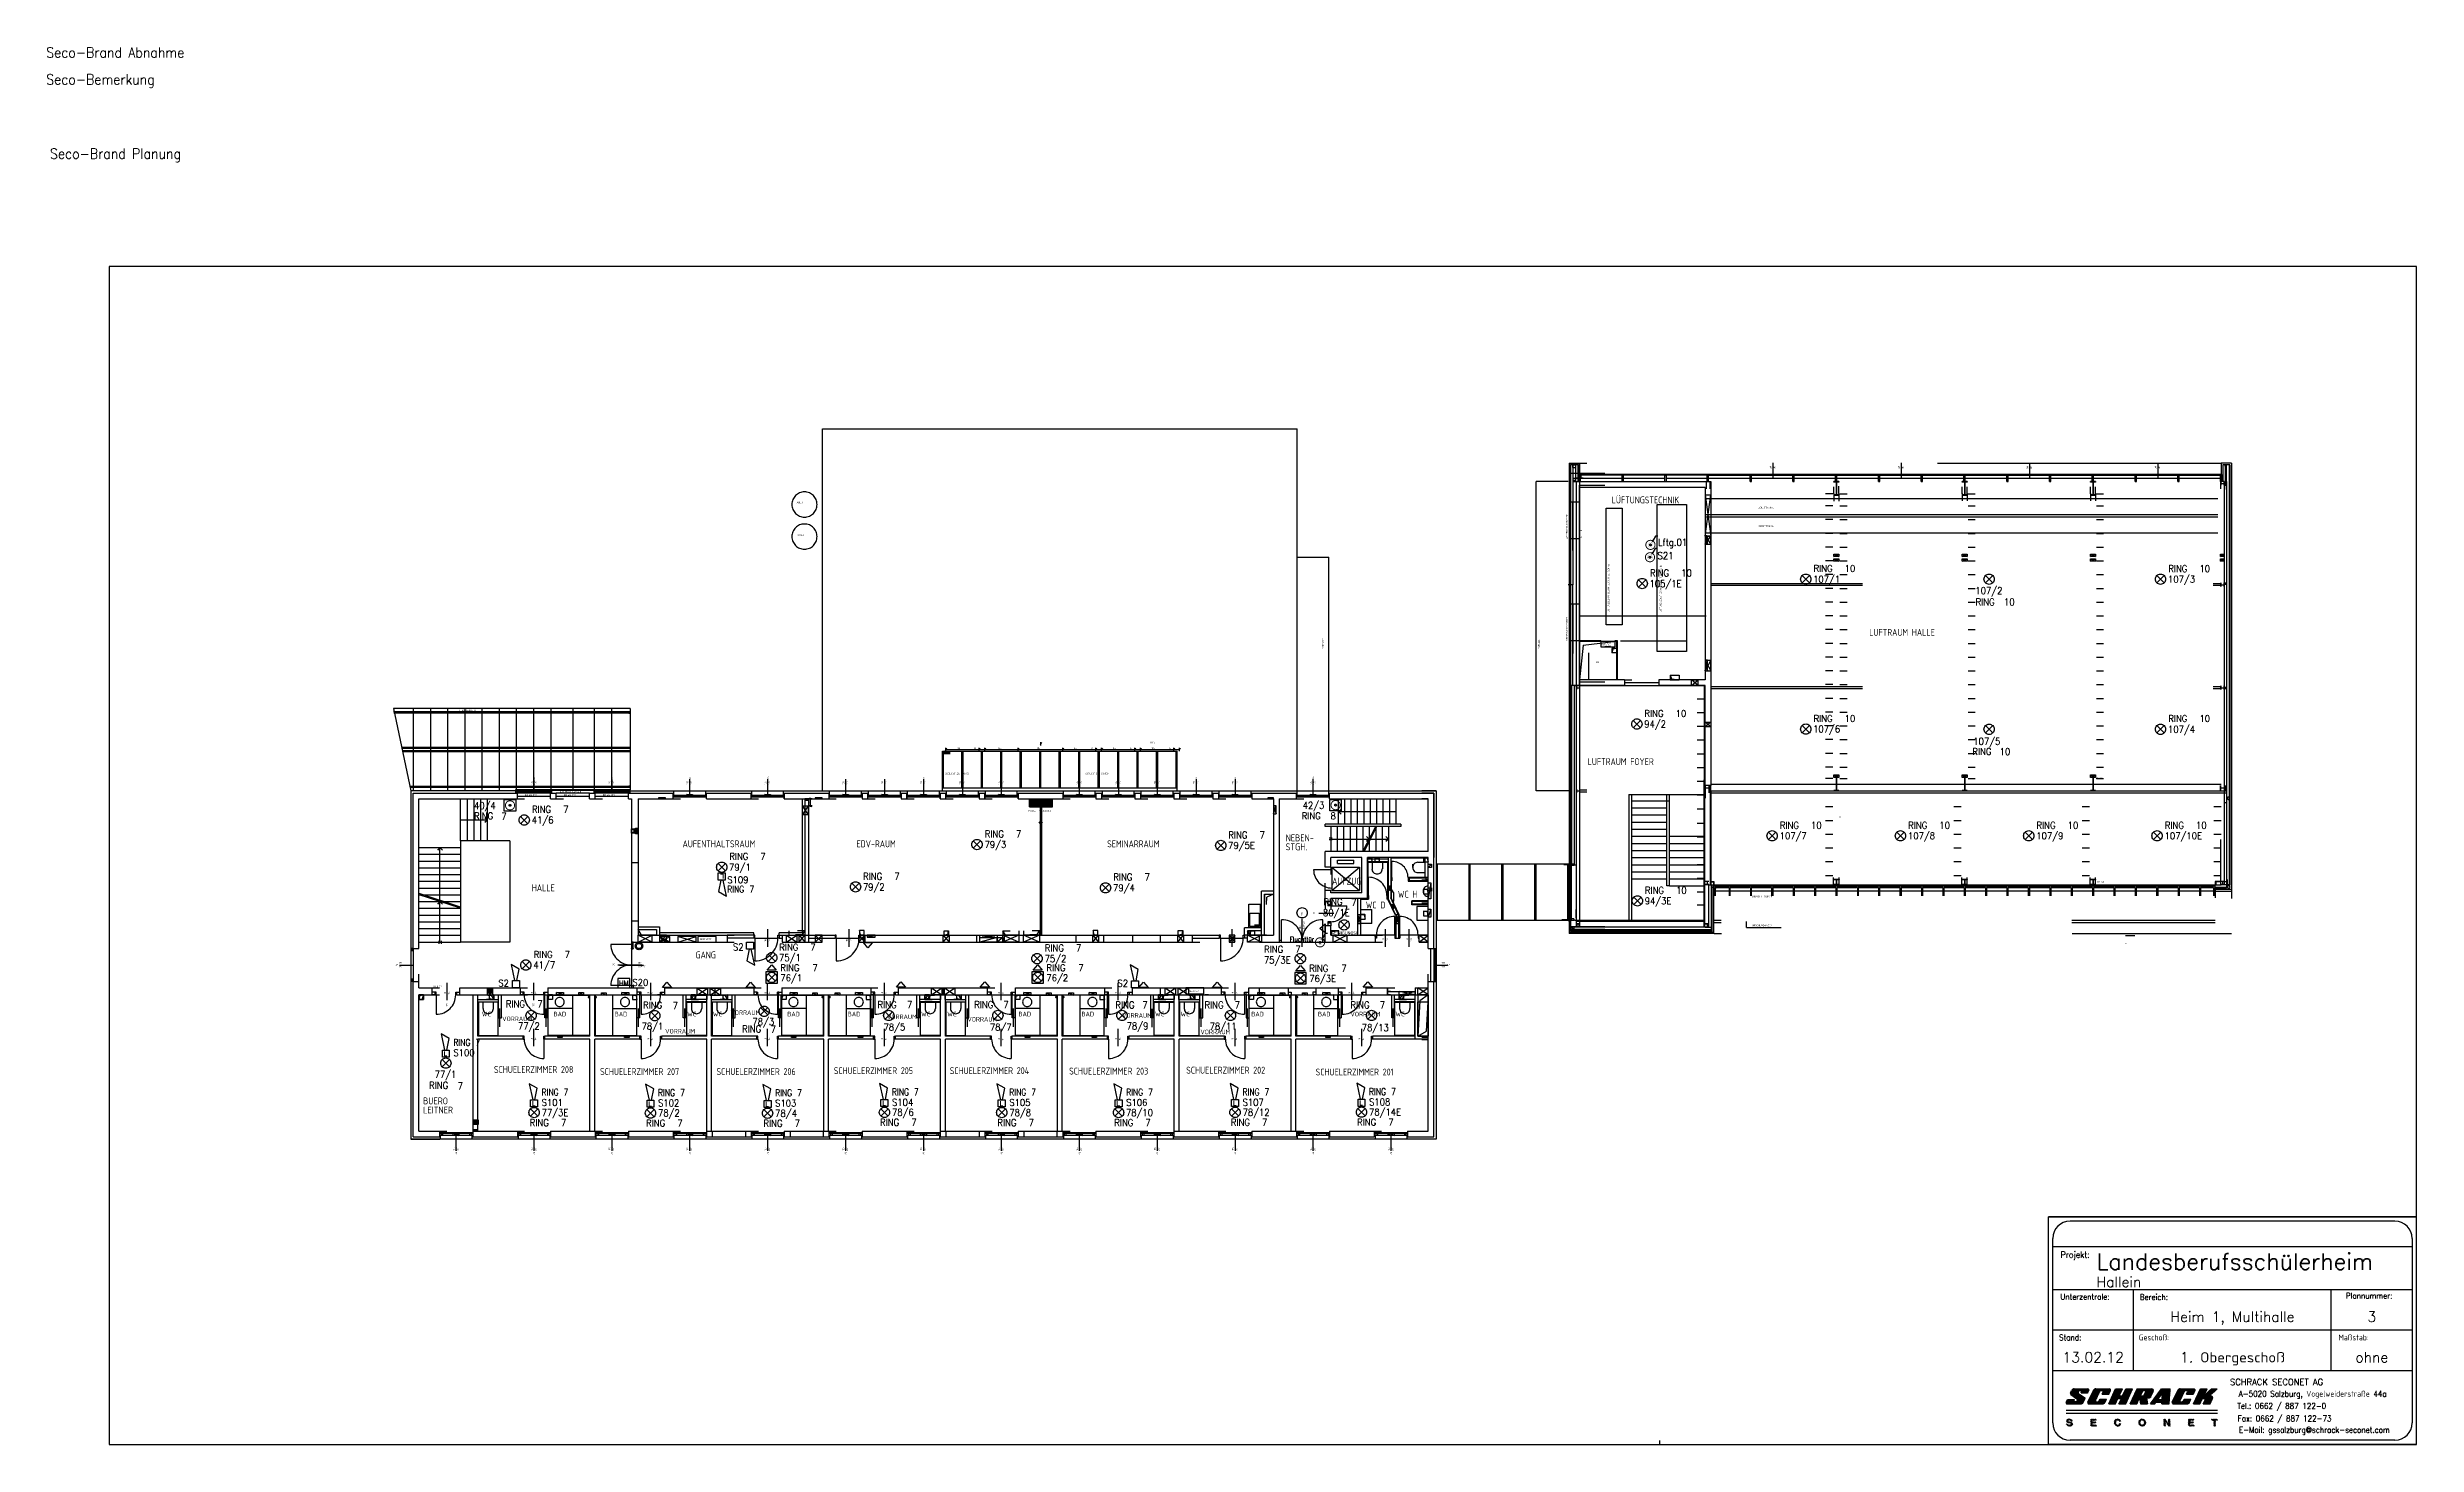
# Paper-space layout '564xA3' of a CAD drawing. Extents: x 5 to 584, y 0 to 342.
# The model-space entities are those that its viewports show. They can reach past a viewport. Long polylines and large blocks are cut down to what shows.
import ezdxf
from ezdxf.enums import TextEntityAlignment as Align

# ---------------------------------------------------------------- set-up
doc = ezdxf.new("R2010")
doc.units = 0
doc.header["$LTSCALE"] = 120
for name, pattern in [('LIGHT', [1000.1, 1000, 0.1]), ('Y$0$ACHSE', [0.115, 0, -0.04, 0.075, 0]), ('Y$0$PUNKT_1MM', [0.05, 0, -0.05]), ('Y$0$STRICH_2_1MM', [0.15, 0.1, -0.05]), ('Z$0$ACHSE', [0.115, 0, -0.04, 0.075, 0]), ('Z$0$PUNKT_1MM', [0.05, 0, -0.05]), ('Z$0$STRICH_2_1MM', [0.15, 0.1, -0.05]), ('Z$0$STRICH_3_1MM_KANTEN', [0.2, 0.15, -0.05]), ('Z$0$STRICHPUNKT_3_1_1MM_ACHSEN', [0.25, 0.15, -0.05, 0, -0.05])]:
    doc.linetypes.add(name, pattern=pattern)
doc.layers.get('0').update_dxf_attribs({"linetype": 'CONTINUOUS'})
for name, color, linetype in [('LI-21', 7, 'CONTINUOUS'), ('Seco-Bemerkung', 180, 'CONTINUOUS'), ('SECO-BRAND', 240, 'CONTINUOUS'), ('Seco-Brand Abnahme', 180, 'CONTINUOUS'), ('Seco-Brand Planung', 180, 'CONTINUOUS'), ('SECO-BRAND_LOOP', 81, 'CONTINUOUS'), ('SECO-LEGENDE', 81, 'CONTINUOUS'), ('SECO-RAHMEN', 81, 'CONTINUOUS')]:
    doc.layers.add(name, color=color, linetype=linetype)
doc.layers.add('SECO-AFENSTER', color=6, linetype='CONTINUOUS', plot=False)
doc.styles.add('ROMANS', font='romans.shx', dxfattribs={"width": 0.9})
doc.styles.add('SMALL', font='ISO.SHX', dxfattribs={"height": 12.5})

# ---------------------------------------------------------------- blocks, each defined once
blk = doc.blocks.new('Kopf-Seco UZ Stat')
at = {"layer": 'SECO-LEGENDE', "color": 81}
for p, q in [((0, 11.14), (-18, 11.14)), ((-1.06, 10.93), (-16.94, 10.93)), ((-0.21, 9.67), (-17.79, 9.67)), ((-0.21, 7.56), (-17.79, 7.56)), ((-0.21, 5.59), (-17.79, 5.59)), ((-0.21, 3.61), (-17.79, 3.61)), ((0, 0), (-18, 0)), ((-1.06, 0.21), (-16.94, 0.21))]:
    blk.add_line(p, q, dxfattribs=at)
at = {"layer": 'SECO-LEGENDE'}
for p, q in [((-18, 0), (-18, 11.14)), ((0, 0), (0, 11.14)), ((-17.79, 10.08), (-17.79, 1.06)), ((-0.21, 10.08), (-0.21, 1.06)), ((-13.83, 3.61), (-13.83, 7.56)), ((-4.17, 3.61), (-4.17, 7.56))]:
    blk.add_line(p, q, dxfattribs=at)
at = {"layer": 'SECO-LEGENDE', "color": 180}
for p, q in [((-16.92, 2.51), (-16.71, 2.73)), ((-16.92, 2.49), (-16.68, 2.73)), ((-16.92, 2.52), (-16.86, 2.65)), ((-16.91, 2.47), (-16.65, 2.73)), ((-16.9, 2.56), (-16.73, 2.73)), ((-16.9, 2.45), (-16.62, 2.73)), ((-16.9, 2.45), (-16.6, 2.24)), ((-16.88, 2.44), (-16.6, 2.73)), ((-16.87, 2.61), (-16.76, 2.73)), ((-16.87, 2.43), (-16.57, 2.73)), ((-16.85, 2.42), (-16.54, 2.73)), ((-16.85, 2.67), (-16.81, 2.71)), ((-16.84, 2.41), (-16.51, 2.73)), ((-16.82, 2.4), (-16.49, 2.73)), ((-16.8, 2.39), (-16.46, 2.73)), ((-16.79, 2.37), (-16.43, 2.73)), ((-16.77, 2.36), (-16.41, 2.73)), ((-16.76, 2.35), (-16.53, 2.58)), ((-16.74, 2.73), (-16.07, 2.73)), ((-16.74, 2.34), (-16.54, 2.54)), ((-16.73, 1.99), (-16.35, 2.38)), ((-16.72, 2.33), (-16.54, 2.52)), ((-16.71, 2.32), (-16.52, 2.5)), ((-16.7, 1.99), (-16.33, 2.37)), ((-16.69, 2.31), (-16.51, 2.49)), ((-16.68, 2.3), (-16.49, 2.48)), ((-16.68, 1.99), (-16.32, 2.36)), ((-16.66, 2.28), (-16.48, 2.47)), ((-16.65, 1.99), (-16.3, 2.34)), ((-16.64, 2.27), (-16.46, 2.46)), ((-16.63, 2.26), (-16.44, 2.45)), ((-16.62, 1.99), (-16.28, 2.33)), ((-16.61, 2.25), (-16.43, 2.43)), ((-16.6, 2.24), (-16.41, 2.42)), ((-16.6, 1.99), (-16.27, 2.32)), ((-16.59, 2.16), (-16.36, 2.39)), ((-16.58, 2.22), (-16.4, 2.41)), ((-16.58, 2.2), (-16.38, 2.4)), ((-16.54, 2.56), (-16.51, 2.61)), ((-16.53, 2.5), (-16.23, 2.3)), ((-16.47, 2.64), (-16.38, 2.73)), ((-16.47, 2.64), (-16.42, 2.64)), ((-16.44, 2.64), (-16.35, 2.73)), ((-16.41, 2.64), (-16.32, 2.73)), ((-16.4, 2.53), (-16.38, 2.58)), ((-16.4, 2.53), (-16.08, 2.53)), ((-16.39, 2.63), (-16.3, 2.73)), ((-16.39, 2.56), (-16.21, 2.73)), ((-16.39, 2.53), (-16.19, 2.73)), ((-16.38, 2.62), (-16.27, 2.73)), ((-16.37, 2.6), (-16.24, 2.73)), ((-16.36, 2.53), (-16.16, 2.73)), ((-16.34, 2.53), (-16.13, 2.73)), ((-16.31, 2.53), (-16.11, 2.73)), ((-16.28, 2.53), (-16.08, 2.73)), ((-16.25, 2.53), (-16.05, 2.73)), ((-16.23, 2.53), (-16.04, 2.72)), ((-16.2, 2.53), (-16.02, 2.7)), ((-16.17, 2.53), (-16.01, 2.68)), ((-16.14, 2.53), (-16.02, 2.66)), ((-16.12, 2.53), (-16.04, 2.61)), ((-16.09, 2.53), (-16.06, 2.55)), ((-16.08, 2.53), (-16.02, 2.65)), ((-16.07, 2.05), (-15.4, 2.73)), ((-16.07, 2.03), (-15.37, 2.73)), ((-16.07, 2.07), (-15.8, 2.65)), ((-16.06, 2.1), (-15.43, 2.73)), ((-16.06, 2.01), (-15.49, 2.58)), ((-16.04, 2), (-15.52, 2.53)), ((-16.03, 2.15), (-15.45, 2.73)), ((-16.02, 1.99), (-15.54, 2.48)), ((-16.01, 2.2), (-15.48, 2.73)), ((-16, 1.99), (-15.56, 2.43)), ((-15.99, 2.25), (-15.51, 2.73)), ((-15.97, 1.99), (-15.59, 2.38)), ((-15.96, 2.3), (-15.53, 2.73)), ((-15.94, 2.35), (-15.56, 2.73)), ((-15.94, 1.99), (-15.61, 2.32)), ((-15.92, 2.4), (-15.59, 2.73)), ((-15.89, 2.45), (-15.62, 2.73)), ((-15.87, 2.5), (-15.64, 2.73)), ((-15.84, 2.55), (-15.67, 2.73)), ((-15.82, 2.61), (-15.7, 2.73)), ((-15.8, 2.66), (-15.74, 2.71)), ((-15.69, 2.15), (-15.48, 2.61)), ((-15.68, 2.73), (-15.01, 2.73)), ((-15.43, 2.64), (-15.34, 2.73)), ((-15.43, 2.64), (-15.36, 2.64)), ((-15.4, 2.64), (-15.32, 2.73)), ((-15.38, 2.64), (-15.29, 2.73)), ((-15.37, 2.46), (-15.1, 2.73)), ((-15.37, 2.46), (-15.32, 2.58)), ((-15.37, 2.46), (-15.05, 2.46)), ((-15.36, 2.5), (-15.13, 2.73)), ((-15.35, 2.64), (-15.26, 2.73)), ((-15.34, 2.46), (-15.07, 2.73)), ((-15.33, 2.63), (-15.23, 2.73)), ((-15.33, 2.55), (-15.15, 2.73)), ((-15.32, 2.62), (-15.21, 2.73)), ((-15.31, 2.59), (-15.18, 2.73)), ((-15.31, 2.46), (-15.04, 2.73)), ((-15.28, 2.46), (-15.02, 2.73)), ((-15.26, 2.46), (-14.99, 2.73)), ((-15.23, 2.46), (-14.97, 2.72)), ((-15.2, 2.46), (-14.96, 2.7)), ((-15.18, 2.46), (-14.96, 2.68)), ((-15.15, 2.46), (-14.96, 2.65)), ((-15.12, 2.46), (-14.98, 2.6)), ((-15.09, 2.46), (-15.01, 2.55)), ((-15.07, 2.46), (-15.03, 2.5)), ((-15.05, 1.99), (-14.71, 2.73)), ((-15.05, 2.46), (-14.96, 2.65)), ((-15.04, 1.99), (-14.44, 2.6)), ((-15.03, 2.04), (-14.42, 2.65)), ((-15.02, 1.99), (-14.47, 2.54)), ((-15, 2.09), (-14.39, 2.7)), ((-14.99, 1.99), (-14.49, 2.49)), ((-14.98, 2.14), (-14.39, 2.73)), ((-14.96, 2.19), (-14.42, 2.73)), ((-14.96, 1.99), (-14.51, 2.44)), ((-14.93, 2.24), (-14.44, 2.73)), ((-14.93, 1.99), (-14.54, 2.39)), ((-14.91, 2.29), (-14.47, 2.73)), ((-14.91, 1.99), (-14.52, 2.38)), ((-14.89, 2.34), (-14.5, 2.73)), ((-14.88, 1.99), (-14.49, 2.38)), ((-14.86, 2.39), (-14.53, 2.73)), ((-14.84, 2.44), (-14.55, 2.73)), ((-14.81, 2.5), (-14.58, 2.73)), ((-14.79, 2.55), (-14.61, 2.73)), ((-14.77, 2.6), (-14.64, 2.73)), ((-14.74, 2.65), (-14.66, 2.73)), ((-14.72, 2.7), (-14.69, 2.73)), ((-14.71, 2.73), (-14.38, 2.73)), ((-14.59, 2.25), (-14.46, 2.38)), ((-14.57, 2.25), (-14.44, 2.38)), ((-14.54, 2.38), (-14.38, 2.73)), ((-14.54, 2), (-13.93, 2.61)), ((-14.54, 2.25), (-14.41, 2.38)), ((-14.54, 2.38), (-14.37, 2.38)), ((-14.53, 1.99), (-13.96, 2.56)), ((-14.52, 2.05), (-13.91, 2.66)), ((-14.51, 2.25), (-14.38, 2.38)), ((-14.5, 2.1), (-13.89, 2.71)), ((-14.5, 1.99), (-13.98, 2.51)), ((-14.48, 2.25), (-14.01, 2.73)), ((-14.47, 2.16), (-13.9, 2.73)), ((-14.47, 1.99), (-14.01, 2.46)), ((-14.46, 2.25), (-13.98, 2.73)), ((-14.45, 2.21), (-13.93, 2.73)), ((-14.44, 1.99), (-14.03, 2.41)), ((-14.43, 2.25), (-13.95, 2.73)), ((-14.42, 1.99), (-14.05, 2.36)), ((-14.37, 2.38), (-14.21, 2.73)), ((-14.35, 2.41), (-14.04, 2.73)), ((-14.33, 2.46), (-14.06, 2.73)), ((-14.31, 2.51), (-14.09, 2.73)), ((-14.28, 2.56), (-14.12, 2.73)), ((-14.26, 2.62), (-14.14, 2.73)), ((-14.23, 2.67), (-14.17, 2.73)), ((-14.22, 1.99), (-13.88, 2.73)), ((-14.21, 2.73), (-13.88, 2.73)), ((-14.21, 2.72), (-14.2, 2.73)), ((-14, 1.99), (-13.66, 2.73)), ((-14, 2), (-13.39, 2.61)), ((-13.98, 2.05), (-13.3, 2.73)), ((-13.98, 1.99), (-13.41, 2.56)), ((-13.95, 2.1), (-13.33, 2.73)), ((-13.95, 1.99), (-13.44, 2.51)), ((-13.93, 2.15), (-13.35, 2.73)), ((-13.93, 1.99), (-13.46, 2.46)), ((-13.91, 2.2), (-13.38, 2.73)), ((-13.9, 1.99), (-13.49, 2.41)), ((-13.88, 2.26), (-13.41, 2.73)), ((-13.87, 1.99), (-13.48, 2.38)), ((-13.86, 2.31), (-13.44, 2.73)), ((-13.84, 1.99), (-13.46, 2.38)), ((-13.83, 2.36), (-13.46, 2.73)), ((-13.81, 2.41), (-13.49, 2.73)), ((-13.79, 2.46), (-13.52, 2.73)), ((-13.76, 2.51), (-13.55, 2.73)), ((-13.74, 2.56), (-13.57, 2.73)), ((-13.72, 2.61), (-13.6, 2.73)), ((-13.69, 2.66), (-13.63, 2.73)), ((-13.67, 2.72), (-13.65, 2.73)), ((-13.66, 2.73), (-12.95, 2.73)), ((-13.54, 2.28), (-13.43, 2.38)), ((-13.53, 2.2), (-13.34, 2.39)), ((-13.53, 2.23), (-13.37, 2.38)), ((-13.53, 2.25), (-13.4, 2.38)), ((-13.52, 2.15), (-12.95, 2.73)), ((-13.52, 2.18), (-12.97, 2.73)), ((-13.52, 2.13), (-12.92, 2.72)), ((-13.51, 2.11), (-12.91, 2.72)), ((-13.51, 2.08), (-12.89, 2.7)), ((-13.51, 2.06), (-12.88, 2.69)), ((-13.51, 2.03), (-12.87, 2.67)), ((-13.5, 2.38), (-13.37, 2.65)), ((-13.5, 2.01), (-12.86, 2.65)), ((-13.5, 2.38), (-13.36, 2.38)), ((-13.37, 2.65), (-13.28, 2.65)), ((-13.36, 2.65), (-13.27, 2.73)), ((-13.33, 2.65), (-13.25, 2.73)), ((-13.32, 2.41), (-13, 2.73)), ((-13.32, 2.41), (-13.24, 2.59)), ((-13.3, 2.65), (-13.22, 2.73)), ((-13.29, 2.46), (-13.03, 2.73)), ((-13.27, 2.65), (-13.19, 2.73)), ((-13.27, 2.51), (-13.06, 2.73)), ((-13.25, 2.64), (-13.16, 2.73)), ((-13.25, 2.57), (-13.08, 2.73)), ((-13.24, 2.63), (-13.14, 2.73)), ((-13.23, 2.61), (-13.11, 2.73)), ((-13.2, 2.29), (-12.87, 2.62)), ((-13.17, 2.29), (-12.89, 2.57)), ((-13.14, 2.29), (-12.91, 2.52)), ((-13.12, 2.29), (-12.94, 2.47)), ((-13.09, 2.29), (-12.96, 2.41)), ((-13.05, 2.3), (-12.98, 2.36)), ((-13, 1.99), (-12.47, 2.73)), ((-13, 1.99), (-12.27, 2.73)), ((-12.99, 2.36), (-12.87, 2.6)), ((-12.97, 1.99), (-12.24, 2.73)), ((-12.95, 1.99), (-12.21, 2.73)), ((-12.95, 2.08), (-12.29, 2.73)), ((-12.92, 1.99), (-12.47, 2.44)), ((-12.89, 1.99), (-12.54, 2.35)), ((-12.87, 2.18), (-12.32, 2.73)), ((-12.8, 2.27), (-12.35, 2.73)), ((-12.73, 2.37), (-12.37, 2.73)), ((-12.66, 2.47), (-12.4, 2.73)), ((-12.65, 2.2), (-12.42, 2.51)), ((-12.58, 2.57), (-12.43, 2.73)), ((-12.57, 2.07), (-12.05, 2.59)), ((-12.54, 2.07), (-12.05, 2.56)), ((-12.51, 2.67), (-12.46, 2.73)), ((-12.51, 2.07), (-12.05, 2.53)), ((-12.49, 2.07), (-12.06, 2.5)), ((-12.47, 2.73), (-12.04, 2.73)), ((-12.46, 2.07), (-12.06, 2.47)), ((-12.46, 2.05), (-12.06, 2.44)), ((-12.46, 2.02), (-12.06, 2.41)), ((-12.46, 1.99), (-12.07, 2.38)), ((-12.44, 2.28), (-12.04, 2.68)), ((-12.44, 2.25), (-12.04, 2.65)), ((-12.44, 2.22), (-12.04, 2.62)), ((-12.44, 2.2), (-12.42, 2.51)), ((-12.43, 2.37), (-12.07, 2.73)), ((-12.43, 2.4), (-12.1, 2.73)), ((-12.43, 2.34), (-12.05, 2.73)), ((-12.43, 2.31), (-12.04, 2.71)), ((-12.43, 1.99), (-12.07, 2.35)), ((-12.42, 2.43), (-12.13, 2.73)), ((-12.42, 2.46), (-12.16, 2.73)), ((-12.42, 2.49), (-12.18, 2.73)), ((-12.4, 1.99), (-12.07, 2.32)), ((-12.1, 1.99), (-12.04, 2.73)), ((-11.95, 2.04), (-11.26, 2.73)), ((-11.94, 2.07), (-11.28, 2.73)), ((-11.94, 2.07), (-11.67, 2.65)), ((-11.94, 2.02), (-11.35, 2.61)), ((-11.93, 2.01), (-11.38, 2.56)), ((-11.92, 2.12), (-11.31, 2.73)), ((-11.91, 2), (-11.4, 2.51)), ((-11.89, 2.17), (-11.34, 2.73)), ((-11.88, 1.99), (-11.42, 2.45)), ((-11.87, 2.22), (-11.37, 2.73)), ((-11.86, 1.99), (-11.45, 2.4)), ((-11.85, 2.28), (-11.39, 2.73)), ((-11.83, 1.99), (-11.47, 2.35)), ((-11.82, 2.33), (-11.42, 2.73)), ((-11.8, 2.38), (-11.45, 2.73)), ((-11.77, 2.43), (-11.48, 2.73)), ((-11.75, 2.48), (-11.5, 2.73)), ((-11.73, 2.53), (-11.53, 2.73)), ((-11.7, 2.58), (-11.56, 2.73)), ((-11.68, 2.63), (-11.59, 2.72)), ((-11.56, 2.15), (-11.35, 2.61)), ((-11.55, 2.73), (-10.88, 2.73)), ((-11.32, 2.64), (-11.23, 2.73)), ((-11.3, 2.64), (-11.23, 2.64)), ((-11.29, 2.64), (-11.2, 2.73)), ((-11.26, 2.64), (-11.18, 2.73)), ((-11.25, 2.46), (-11.19, 2.58)), ((-11.25, 2.46), (-10.92, 2.46)), ((-11.24, 2.47), (-10.99, 2.73)), ((-11.24, 2.64), (-11.15, 2.73)), ((-11.23, 2.46), (-10.96, 2.73)), ((-11.22, 2.53), (-11.01, 2.73)), ((-11.21, 2.64), (-11.12, 2.73)), ((-11.2, 2.46), (-10.93, 2.73)), ((-11.2, 2.63), (-11.09, 2.73)), ((-11.19, 2.58), (-11.04, 2.73)), ((-11.19, 2.61), (-11.07, 2.73)), ((-11.17, 2.46), (-10.9, 2.73)), ((-11.14, 2.46), (-10.88, 2.73)), ((-11.12, 2.46), (-10.86, 2.72)), ((-11.09, 2.46), (-10.84, 2.71)), ((-11.06, 2.46), (-10.83, 2.69)), ((-11.04, 2.46), (-10.83, 2.67)), ((-11.01, 2.46), (-10.84, 2.62)), ((-10.98, 2.46), (-10.87, 2.57)), ((-10.95, 2.46), (-10.89, 2.52)), ((-10.93, 2.46), (-10.92, 2.47)), ((-10.92, 2.46), (-10.83, 2.65)), ((-10.91, 1.99), (-10.57, 2.73)), ((-10.9, 2.03), (-10.29, 2.64)), ((-10.9, 1.99), (-10.31, 2.59)), ((-10.88, 1.99), (-10.33, 2.53)), ((-10.87, 2.08), (-10.26, 2.69)), ((-10.85, 2.13), (-10.25, 2.73)), ((-10.85, 1.99), (-10.36, 2.48)), ((-10.83, 2.18), (-10.28, 2.73)), ((-10.82, 1.99), (-10.38, 2.43)), ((-10.8, 2.23), (-10.3, 2.73)), ((-10.79, 1.99), (-10.38, 2.41)), ((-10.78, 2.28), (-10.33, 2.73)), ((-10.77, 1.99), (-10.1, 2.66)), ((-10.75, 2.33), (-10.36, 2.73)), ((-10.74, 1.99), (-10, 2.73)), ((-10.73, 2.38), (-10.39, 2.73)), ((-10.71, 2.43), (-10.41, 2.73)), ((-10.68, 2.49), (-10.44, 2.73)), ((-10.66, 2.54), (-10.47, 2.73)), ((-10.64, 2.59), (-10.49, 2.73)), ((-10.61, 2.64), (-10.52, 2.73)), ((-10.59, 2.69), (-10.55, 2.73)), ((-10.57, 2.73), (-10.24, 2.73)), ((-10.45, 2.25), (-9.98, 2.73)), ((-10.43, 2.25), (-9.95, 2.73)), ((-10.42, 2.02), (-10.06, 2.38)), ((-10.41, 1.99), (-10.03, 2.37)), ((-10.4, 2.25), (-9.92, 2.73)), ((-10.4, 2.39), (-10.24, 2.73)), ((-10.4, 2.39), (-10.02, 2.73)), ((-10.39, 2.07), (-10.09, 2.38)), ((-10.39, 1.99), (-10.01, 2.37)), ((-10.37, 2.25), (-9.9, 2.73)), ((-10.37, 2.12), (-10.11, 2.38)), ((-10.36, 1.99), (-9.99, 2.36)), ((-10.35, 2.17), (-9.79, 2.73)), ((-10.35, 2.25), (-9.87, 2.73)), ((-10.34, 2.23), (-9.84, 2.73)), ((-10.33, 2.21), (-9.81, 2.73)), ((-10.33, 1.99), (-9.98, 2.34)), ((-10.3, 1.99), (-9.97, 2.33)), ((-10.13, 2.38), (-9.74, 2.73)), ((-10.13, 2.38), (-10.05, 2.38)), ((-10.02, 2.73), (-9.74, 2.73)), ((-9.91, 2.57), (-9.76, 2.73)), ((-17.13, 2.06), (-16.98, 2.21)), ((-17.13, 2.03), (-16.95, 2.21)), ((-17.13, 2.07), (-17.06, 2.21)), ((-17.12, 2.01), (-16.92, 2.21)), ((-17.11, 2.1), (-17.01, 2.21)), ((-17.11, 1.15), (-17.01, 1.25)), ((-17.1, 2), (-16.9, 2.21)), ((-17.1, 1.13), (-16.98, 1.26)), ((-17.1, 1.19), (-17.05, 1.24)), ((-17.1, 1.11), (-17.03, 1.18)), ((-17.09, 2.15), (-17.03, 2.21)), ((-17.08, 1.99), (-16.87, 2.21)), ((-17.08, 1.99), (-16.41, 1.99)), ((-17.06, 1.99), (-16.84, 2.21)), ((-17.06, 2.21), (-16.72, 2.21)), ((-17.06, 2.21), (-17.06, 2.21)), ((-17.03, 1.99), (-16.82, 2.21)), ((-17.02, 1.19), (-16.95, 1.26)), ((-17, 1.99), (-16.79, 2.21)), ((-16.98, 1.99), (-16.76, 2.21)), ((-16.98, 1.2), (-16.93, 1.25)), ((-16.95, 1.99), (-16.73, 2.21)), ((-16.95, 1.2), (-16.91, 1.25)), ((-16.93, 1.19), (-16.89, 1.24)), ((-16.92, 1.99), (-16.74, 2.18)), ((-16.91, 1.18), (-16.87, 1.23)), ((-16.9, 1.99), (-16.75, 2.14)), ((-16.9, 1.17), (-16.85, 1.22)), ((-16.9, 1.15), (-16.84, 1.2)), ((-16.87, 1.99), (-16.74, 2.12)), ((-16.87, 1.15), (-16.83, 1.19)), ((-16.84, 1.99), (-16.73, 2.11)), ((-16.84, 1.15), (-16.83, 1.16)), ((-16.81, 1.99), (-16.7, 2.1)), ((-16.79, 1.99), (-16.68, 2.1)), ((-16.76, 1.99), (-16.65, 2.1)), ((-16.74, 2.16), (-16.72, 2.21)), ((-16.71, 2.1), (-16.65, 2.1)), ((-16.61, 2.13), (-16.58, 2.19)), ((-16.57, 1.99), (-16.25, 2.31)), ((-16.54, 1.99), (-16.24, 2.3)), ((-16.51, 1.99), (-16.22, 2.29)), ((-16.49, 1.99), (-16.21, 2.27)), ((-16.46, 1.99), (-16.21, 2.24)), ((-16.43, 1.99), (-16.23, 2.2)), ((-16.4, 1.99), (-16.25, 2.15)), ((-16.37, 2), (-16.28, 2.1)), ((-16.29, 2.07), (-16.21, 2.23)), ((-16.02, 1.99), (-15.35, 1.99)), ((-15.93, 1.14), (-15.81, 1.25)), ((-15.92, 1.22), (-15.89, 1.25)), ((-15.92, 1.19), (-15.87, 1.25)), ((-15.92, 1.17), (-15.84, 1.25)), ((-15.92, 1.11), (-15.85, 1.19)), ((-15.92, 1.09), (-15.85, 1.16)), ((-15.91, 1.99), (-15.63, 2.27)), ((-15.89, 1.99), (-15.66, 2.22)), ((-15.86, 1.99), (-15.68, 2.17)), ((-15.84, 1.19), (-15.79, 1.25)), ((-15.83, 1.99), (-15.7, 2.13)), ((-15.82, 1.19), (-15.76, 1.25)), ((-15.81, 1.99), (-15.69, 2.11)), ((-15.79, 1.19), (-15.73, 1.25)), ((-15.78, 1.99), (-15.68, 2.1)), ((-15.76, 1.19), (-15.7, 1.25)), ((-15.75, 1.99), (-15.66, 2.09)), ((-15.73, 1.19), (-15.68, 1.25)), ((-15.72, 1.99), (-15.63, 2.09)), ((-15.71, 1.19), (-15.66, 1.24)), ((-15.7, 1.99), (-15.6, 2.09)), ((-15.68, 1.19), (-15.66, 1.21)), ((-15.67, 1.99), (-15.57, 2.09)), ((-15.65, 2.09), (-15.58, 2.09)), ((-15.64, 1.99), (-15.41, 2.22)), ((-15.61, 1.99), (-15.39, 2.22)), ((-15.59, 1.99), (-15.36, 2.22)), ((-15.56, 1.99), (-15.33, 2.22)), ((-15.53, 1.99), (-15.3, 2.22)), ((-15.53, 2.12), (-15.48, 2.22)), ((-15.52, 2.14), (-15.44, 2.22)), ((-15.51, 1.99), (-15.28, 2.22)), ((-15.5, 2.19), (-15.47, 2.22)), ((-15.48, 1.99), (-15.25, 2.22)), ((-15.48, 2.22), (-15.16, 2.22)), ((-15.45, 1.99), (-15.22, 2.22)), ((-15.42, 1.99), (-15.2, 2.22)), ((-15.4, 1.99), (-15.17, 2.22)), ((-15.37, 1.99), (-15.17, 2.19)), ((-15.34, 1.99), (-15.2, 2.14)), ((-15.31, 2), (-15.22, 2.09)), ((-15.23, 2.07), (-15.16, 2.22)), ((-15.05, 1.99), (-14.72, 1.99)), ((-14.85, 1.99), (-14.61, 2.24)), ((-14.82, 1.99), (-14.63, 2.19)), ((-14.8, 1.99), (-14.66, 2.14)), ((-14.78, 1.09), (-14.61, 1.26)), ((-14.77, 1.99), (-14.68, 2.08)), ((-14.77, 1.12), (-14.64, 1.25)), ((-14.76, 1.16), (-14.68, 1.24)), ((-14.74, 1.99), (-14.7, 2.03)), ((-14.72, 1.99), (-14.6, 2.25)), ((-14.65, 1.19), (-14.59, 1.25)), ((-14.61, 1.2), (-14.56, 1.25)), ((-14.6, 2.25), (-14.43, 2.25)), ((-14.59, 1.2), (-14.54, 1.24)), ((-14.57, 1.19), (-14.52, 1.23)), ((-14.55, 1.99), (-14.43, 2.25)), ((-14.55, 1.99), (-14.22, 1.99)), ((-14.55, 1.18), (-14.51, 1.22)), ((-14.54, 1.16), (-14.49, 1.21)), ((-14.53, 1.14), (-14.48, 1.2)), ((-14.51, 1.14), (-14.47, 1.18)), ((-14.48, 1.14), (-14.46, 1.16)), ((-14.39, 1.99), (-14.08, 2.31)), ((-14.36, 1.99), (-14.1, 2.26)), ((-14.33, 1.99), (-14.12, 2.2)), ((-14.31, 1.99), (-14.15, 2.15)), ((-14.28, 1.99), (-14.17, 2.1)), ((-14.25, 1.99), (-14.2, 2.05)), ((-14.23, 1.99), (-14.22, 2)), ((-14, 1.99), (-13.68, 1.99)), ((-13.82, 1.99), (-13.56, 2.25)), ((-13.79, 1.99), (-13.58, 2.2)), ((-13.76, 1.99), (-13.61, 2.15)), ((-13.74, 1.99), (-13.63, 2.1)), ((-13.71, 1.99), (-13.65, 2.05)), ((-13.68, 1.99), (-13.54, 2.3)), ((-13.68, 1.99), (-13.68, 2)), ((-13.59, 1.08), (-13.41, 1.26)), ((-13.58, 1.11), (-13.44, 1.25)), ((-13.57, 1.15), (-13.47, 1.25)), ((-13.54, 2.3), (-13.5, 1.99)), ((-13.5, 1.99), (-13.16, 1.99)), ((-13.49, 1.99), (-13.2, 2.29)), ((-13.46, 1.99), (-13.2, 2.26)), ((-13.45, 1.19), (-13.39, 1.25)), ((-13.44, 1.99), (-13.19, 2.24)), ((-13.42, 1.2), (-13.36, 1.25)), ((-13.41, 1.99), (-13.19, 2.21)), ((-13.39, 1.19), (-13.34, 1.24)), ((-13.38, 1.99), (-13.19, 2.19)), ((-13.37, 1.19), (-13.32, 1.23)), ((-13.35, 1.99), (-13.18, 2.16)), ((-13.35, 1.18), (-13.31, 1.22)), ((-13.34, 1.17), (-13.29, 1.21)), ((-13.33, 1.99), (-13.18, 2.14)), ((-13.32, 1.15), (-13.28, 1.2)), ((-13.32, 1.13), (-13.26, 1.18)), ((-13.31, 1.11), (-13.26, 1.17)), ((-13.3, 1.99), (-13.18, 2.12)), ((-13.27, 1.99), (-13.18, 2.09)), ((-13.25, 1.99), (-13.17, 2.07)), ((-13.22, 1.99), (-13.17, 2.04)), ((-13.2, 2.29), (-13.1, 2.29)), ((-13.2, 2.29), (-13.16, 1.99)), ((-13.19, 1.99), (-13.17, 2.02)), ((-13.16, 1.99), (-13.16, 1.99)), ((-13, 1.99), (-12.79, 1.99)), ((-12.86, 1.99), (-12.61, 2.25)), ((-12.84, 1.99), (-12.63, 2.2)), ((-12.81, 1.99), (-12.76, 2.05)), ((-12.79, 1.99), (-12.74, 2.07)), ((-12.74, 2.07), (-12.46, 2.07)), ((-12.73, 2.07), (-12.6, 2.2)), ((-12.7, 2.07), (-12.58, 2.2)), ((-12.68, 2.07), (-12.55, 2.2)), ((-12.65, 2.07), (-12.52, 2.2)), ((-12.65, 2.2), (-12.44, 2.2)), ((-12.62, 2.07), (-12.49, 2.2)), ((-12.6, 2.07), (-12.47, 2.2)), ((-12.46, 1.99), (-12.46, 2.07)), ((-12.46, 1.99), (-12.1, 1.99)), ((-12.37, 1.99), (-12.07, 2.29)), ((-12.35, 1.99), (-12.08, 2.26)), ((-12.35, 1.23), (-12.33, 1.25)), ((-12.35, 1.2), (-12.3, 1.25)), ((-12.35, 1.17), (-12.28, 1.25)), ((-12.35, 1.15), (-12.27, 1.23)), ((-12.35, 1.12), (-12.25, 1.21)), ((-12.35, 1.09), (-12.24, 1.2)), ((-12.32, 1.99), (-12.08, 2.23)), ((-12.29, 1.99), (-12.08, 2.2)), ((-12.27, 1.14), (-12.23, 1.18)), ((-12.26, 1.99), (-12.08, 2.17)), ((-12.26, 1.13), (-12.22, 1.17)), ((-12.24, 1.99), (-12.09, 2.14)), ((-12.21, 1.99), (-12.09, 2.11)), ((-12.18, 1.99), (-12.09, 2.09)), ((-12.16, 1.99), (-12.09, 2.06)), ((-12.13, 1.99), (-12.1, 2.03)), ((-12.13, 1.23), (-12.11, 1.25)), ((-12.13, 1.2), (-12.08, 1.25)), ((-12.13, 1.18), (-12.06, 1.25)), ((-12.13, 1.15), (-12.06, 1.22)), ((-12.13, 1.12), (-12.06, 1.2)), ((-12.13, 1.09), (-12.05, 1.17)), ((-12.1, 1.99), (-12.1, 2)), ((-11.89, 1.99), (-11.22, 1.99)), ((-11.8, 1.99), (-11.49, 2.3)), ((-11.77, 1.99), (-11.52, 2.25)), ((-11.75, 1.99), (-11.54, 2.2)), ((-11.72, 1.99), (-11.57, 2.15)), ((-11.69, 1.99), (-11.57, 2.12)), ((-11.67, 1.99), (-11.56, 2.1)), ((-11.64, 1.99), (-11.54, 2.09)), ((-11.61, 1.99), (-11.52, 2.09)), ((-11.58, 1.99), (-11.49, 2.09)), ((-11.56, 1.99), (-11.46, 2.09)), ((-11.53, 1.99), (-11.43, 2.1)), ((-11.53, 2.09), (-11.45, 2.09)), ((-11.5, 1.99), (-11.27, 2.22)), ((-11.47, 1.99), (-11.25, 2.22)), ((-11.45, 1.99), (-11.22, 2.22)), ((-11.42, 1.99), (-11.19, 2.22)), ((-11.41, 2.12), (-11.3, 2.22)), ((-11.41, 2.12), (-11.36, 2.22)), ((-11.39, 1.99), (-11.16, 2.22)), ((-11.38, 2.17), (-11.33, 2.22)), ((-11.37, 1.99), (-11.14, 2.22)), ((-11.36, 2.22), (-11.36, 2.22)), ((-11.36, 2.22), (-11.03, 2.22)), ((-11.34, 1.99), (-11.11, 2.22)), ((-11.31, 1.99), (-11.08, 2.22)), ((-11.28, 1.99), (-11.06, 2.22)), ((-11.26, 1.99), (-11.03, 2.22)), ((-11.23, 1.99), (-11.06, 2.17)), ((-11.2, 2), (-11.08, 2.11)), ((-11.16, 2.01), (-11.11, 2.06)), ((-11.15, 1.15), (-11.05, 1.25)), ((-11.15, 1.23), (-11.13, 1.25)), ((-11.15, 1.2), (-11.1, 1.25)), ((-11.15, 1.17), (-11.07, 1.25)), ((-11.15, 1.12), (-11.02, 1.25)), ((-11.15, 1.09), (-11.08, 1.17)), ((-11.1, 2.07), (-11.03, 2.22)), ((-11.05, 1.19), (-10.99, 1.25)), ((-11.02, 1.19), (-10.97, 1.25)), ((-10.99, 1.19), (-10.94, 1.25)), ((-10.97, 1.2), (-10.91, 1.25)), ((-10.94, 1.2), (-10.89, 1.25)), ((-10.91, 1.99), (-10.59, 1.99)), ((-10.91, 1.2), (-10.89, 1.22)), ((-10.89, 1.25), (-10.89, 1.25)), ((-10.71, 1.99), (-10.48, 2.23)), ((-10.68, 1.99), (-10.5, 2.18)), ((-10.66, 1.99), (-10.53, 2.13)), ((-10.63, 1.99), (-10.55, 2.08)), ((-10.6, 1.99), (-10.57, 2.02)), ((-10.59, 1.99), (-10.47, 2.25)), ((-10.47, 2.25), (-10.37, 2.25)), ((-10.43, 1.99), (-10.33, 2.19)), ((-10.43, 1.99), (-10.09, 1.99)), ((-10.28, 1.99), (-9.96, 2.31)), ((-10.25, 1.99), (-9.96, 2.28)), ((-10.22, 1.99), (-9.97, 2.25)), ((-10.19, 1.99), (-9.99, 2.19)), ((-10.17, 1.99), (-10.02, 2.14)), ((-10.14, 1.99), (-10.04, 2.09)), ((-10.11, 1.99), (-10.07, 2.04)), ((-10.09, 1.99), (-9.97, 2.25)), ((-10.02, 1.24), (-10.01, 1.25)), ((-10.02, 1.22), (-9.99, 1.25)), ((-10.01, 1.19), (-9.96, 1.25)), ((-9.99, 1.19), (-9.93, 1.25)), ((-9.96, 1.19), (-9.9, 1.25)), ((-9.93, 1.19), (-9.88, 1.25)), ((-9.91, 1.19), (-9.85, 1.25)), ((-9.91, 1.16), (-9.82, 1.25)), ((-9.91, 1.14), (-9.79, 1.25)), ((-9.91, 1.11), (-9.83, 1.18)), ((-9.82, 1.19), (-9.77, 1.25)), ((-9.79, 1.2), (-9.74, 1.25)), ((-9.77, 1.19), (-9.73, 1.23)), ((-9.74, 1.19), (-9.73, 1.21)), ((-17.11, 1.02), (-17.11, 1.02)), ((-17.11, 0.99), (-17.09, 1.01)), ((-17.11, 1.01), (-17.11, 1.01)), ((-17.1, 0.97), (-17.06, 1.01)), ((-17.09, 1.1), (-17.03, 1.15)), ((-17.09, 0.96), (-17.04, 1)), ((-17.08, 0.94), (-17.03, 0.99)), ((-17.07, 1.08), (-17.02, 1.13)), ((-17.06, 0.93), (-17.02, 0.97)), ((-17.05, 1.07), (-17, 1.12)), ((-17.04, 0.92), (-17, 0.97)), ((-17.03, 1.07), (-16.98, 1.12)), ((-17.02, 0.91), (-16.98, 0.96)), ((-17.01, 1.06), (-16.96, 1.11)), ((-17, 0.91), (-16.95, 0.96)), ((-16.99, 1.06), (-16.93, 1.11)), ((-16.98, 0.91), (-16.91, 0.97)), ((-16.96, 1.05), (-16.91, 1.11)), ((-16.95, 0.91), (-16.82, 1.04)), ((-16.94, 1.05), (-16.89, 1.1)), ((-16.92, 1.04), (-16.87, 1.09)), ((-16.92, 0.91), (-16.81, 1.01)), ((-16.9, 1.03), (-16.85, 1.09)), ((-16.89, 1.02), (-16.84, 1.07)), ((-16.89, 0.99), (-16.82, 1.06)), ((-16.88, 0.92), (-16.82, 0.98)), ((-15.93, 0.95), (-15.85, 1.02)), ((-15.93, 0.92), (-15.85, 1)), ((-15.92, 1.06), (-15.85, 1.13)), ((-15.92, 1), (-15.81, 1.12)), ((-15.92, 1.03), (-15.84, 1.11)), ((-15.92, 0.98), (-15.85, 1.05)), ((-15.91, 0.91), (-15.85, 0.97)), ((-15.88, 0.91), (-15.82, 0.97)), ((-15.85, 0.91), (-15.79, 0.97)), ((-15.84, 1.06), (-15.78, 1.12)), ((-15.82, 0.91), (-15.77, 0.97)), ((-15.81, 1.06), (-15.76, 1.12)), ((-15.8, 0.91), (-15.74, 0.97)), ((-15.79, 1.06), (-15.73, 1.12)), ((-15.77, 0.91), (-15.71, 0.97)), ((-15.76, 1.06), (-15.7, 1.12)), ((-15.74, 0.92), (-15.68, 0.97)), ((-15.73, 1.06), (-15.68, 1.11)), ((-15.71, 1.06), (-15.68, 1.09)), ((-15.71, 0.91), (-15.66, 0.97)), ((-15.69, 0.91), (-15.65, 0.95)), ((-15.66, 0.91), (-15.65, 0.92)), ((-14.77, 1.06), (-14.69, 1.15)), ((-14.77, 1.04), (-14.7, 1.11)), ((-14.77, 1.02), (-14.7, 1.08)), ((-14.76, 1), (-14.7, 1.06)), ((-14.75, 0.98), (-14.7, 1.03)), ((-14.74, 0.96), (-14.69, 1.01)), ((-14.73, 0.95), (-14.68, 1)), ((-14.71, 0.93), (-14.67, 0.98)), ((-14.7, 1.08), (-14.7, 1.08)), ((-14.69, 0.93), (-14.65, 0.97)), ((-14.68, 0.92), (-14.63, 0.97)), ((-14.66, 0.91), (-14.6, 0.96)), ((-14.63, 0.91), (-14.56, 0.97)), ((-14.6, 0.91), (-14.48, 1.03)), ((-14.57, 0.91), (-14.46, 1.03)), ((-14.54, 1), (-14.51, 1.03)), ((-14.54, 0.92), (-14.47, 0.99)), ((-13.58, 1.06), (-13.5, 1.14)), ((-13.58, 1.03), (-13.51, 1.1)), ((-13.57, 1.01), (-13.51, 1.07)), ((-13.57, 0.99), (-13.51, 1.05)), ((-13.56, 0.97), (-13.5, 1.03)), ((-13.54, 0.96), (-13.5, 1.01)), ((-13.53, 0.95), (-13.48, 0.99)), ((-13.51, 0.93), (-13.47, 0.98)), ((-13.5, 0.93), (-13.45, 0.97)), ((-13.48, 0.92), (-13.43, 0.97)), ((-13.46, 0.91), (-13.4, 0.96)), ((-13.43, 0.91), (-13.37, 0.97)), ((-13.41, 0.9), (-13.24, 1.08)), ((-13.38, 0.91), (-13.24, 1.05)), ((-13.34, 0.92), (-13.25, 1.01)), ((-13.32, 1.02), (-13.24, 1.1)), ((-13.31, 1.09), (-13.25, 1.15)), ((-13.31, 1.06), (-13.24, 1.13)), ((-12.35, 1.06), (-12.28, 1.14)), ((-12.35, 1.04), (-12.28, 1.11)), ((-12.35, 1.01), (-12.28, 1.08)), ((-12.35, 0.98), (-12.28, 1.06)), ((-12.35, 0.95), (-12.28, 1.03)), ((-12.35, 0.93), (-12.28, 1)), ((-12.34, 0.92), (-12.28, 0.98)), ((-12.31, 0.92), (-12.28, 0.95)), ((-12.28, 0.91), (-12.28, 0.92)), ((-12.25, 1.11), (-12.21, 1.15)), ((-12.24, 1.09), (-12.2, 1.13)), ((-12.23, 1.08), (-12.19, 1.12)), ((-12.22, 1.06), (-12.18, 1.1)), ((-12.21, 1.04), (-12.17, 1.08)), ((-12.2, 1.03), (-12.16, 1.06)), ((-12.19, 1.01), (-12.15, 1.05)), ((-12.18, 0.99), (-12.14, 1.03)), ((-12.17, 0.97), (-12.06, 1.09)), ((-12.16, 0.96), (-12.05, 1.06)), ((-12.15, 0.94), (-12.06, 1.03)), ((-12.13, 1.07), (-12.05, 1.14)), ((-12.13, 1.04), (-12.06, 1.11)), ((-12.13, 0.93), (-12.05, 1.01)), ((-12.12, 0.91), (-12.05, 0.98)), ((-12.09, 0.91), (-12.05, 0.95)), ((-12.06, 0.91), (-12.05, 0.92)), ((-11.15, 1.06), (-11.08, 1.14)), ((-11.15, 1.04), (-11.07, 1.12)), ((-11.15, 1.01), (-11.04, 1.12)), ((-11.15, 0.98), (-11.08, 1.06)), ((-11.15, 0.96), (-11.08, 1.03)), ((-11.15, 0.93), (-11.08, 1)), ((-11.14, 0.92), (-11.08, 0.97)), ((-11.11, 0.92), (-11.05, 0.97)), ((-11.08, 1.06), (-11.02, 1.12)), ((-11.08, 0.91), (-11.03, 0.97)), ((-11.06, 0.92), (-11, 0.97)), ((-11.05, 1.06), (-10.99, 1.12)), ((-11.03, 0.92), (-10.97, 0.97)), ((-11.02, 1.06), (-10.96, 1.12)), ((-11, 0.92), (-10.95, 0.97)), ((-10.99, 1.06), (-10.94, 1.12)), ((-10.97, 1.06), (-10.91, 1.12)), ((-10.97, 0.92), (-10.92, 0.97)), ((-10.95, 0.91), (-10.89, 0.97)), ((-10.94, 1.06), (-10.9, 1.09)), ((-10.92, 0.91), (-10.88, 0.95)), ((-10.91, 1.06), (-10.9, 1.07)), ((-10.89, 0.91), (-10.88, 0.93)), ((-9.91, 1.08), (-9.83, 1.16)), ((-9.91, 1.05), (-9.83, 1.13)), ((-9.91, 1.03), (-9.83, 1.1)), ((-9.91, 1), (-9.83, 1.07)), ((-9.91, 0.97), (-9.83, 1.05)), ((-9.91, 0.94), (-9.83, 1.02)), ((-9.91, 0.92), (-9.83, 0.99)), ((-9.88, 0.91), (-9.83, 0.97)), ((-9.86, 0.91), (-9.83, 0.94))]:
    blk.add_line(p, q, dxfattribs=at)
at = {"layer": 'SECO-LEGENDE', "color": 240}
blk.add_line((-17.13, 1.53), (-9.73, 1.53), dxfattribs=at)
at = {"layer": 'SECO-LEGENDE', "color": 240, "const_width": 0.07}
blk.add_lwpolyline([(-17.13, 1.68), (-9.73, 1.68)], dxfattribs=at)
at = {"layer": 'SECO-LEGENDE', "color": 81}
for centre, start, end in [((-16.94, 10.08), 90, 180), ((-1.06, 10.08), 0, 90), ((-16.94, 1.06), 180, 270), ((-1.06, 1.06), 270, 0)]:
    blk.add_arc(centre, 0.847, start, end, dxfattribs=at)
at = {"layer": 'SECO-LEGENDE', "color": 180}
for centre, radius, start, end in [((-16.87, 2.5), 0.0557, 155, 235), ((-16.74, 2.6), 0.13, 90, 155), ((-16.5, 2.54), 0.0429, 155, 235), ((-16.47, 2.59), 0.0509, 90, 155), ((-16.42, 2.6), 0.0429, 335, 90), ((-16.07, 2.67), 0.0557, 335, 90), ((-15.68, 2.6), 0.13, 90, 155), ((-15.43, 2.59), 0.0509, 90, 155), ((-15.36, 2.6), 0.0429, 335, 90), ((-15.01, 2.67), 0.0557, 335, 90), ((-13.36, 2.43), 0.0522, 270, 335), ((-13.28, 2.6), 0.0429, 335, 90), ((-13.1, 2.42), 0.13, 270, 335), ((-12.95, 2.64), 0.0876, 335, 90), ((-11.55, 2.6), 0.13, 90, 155), ((-11.3, 2.59), 0.0509, 90, 155), ((-11.23, 2.6), 0.0429, 335, 90), ((-10.88, 2.67), 0.0557, 335, 90), ((-10.05, 2.29), 0.0876, 335, 90), ((-17.08, 2.05), 0.0557, 155, 270), ((-16.71, 2.15), 0.0429, 155, 270), ((-16.65, 2.15), 0.0509, 270, 335), ((-16.62, 2.2), 0.0429, 335, 55), ((-16.41, 2.12), 0.13, 270, 335), ((-16.26, 2.25), 0.0557, 335, 55), ((-16.02, 2.05), 0.0557, 155, 270), ((-15.65, 2.13), 0.0429, 155, 270), ((-15.58, 2.14), 0.0509, 270, 335), ((-15.35, 2.12), 0.13, 270, 335), ((-11.89, 2.05), 0.0557, 155, 270), ((-11.53, 2.13), 0.0429, 155, 270), ((-11.45, 2.14), 0.0509, 270, 335), ((-11.22, 2.12), 0.13, 270, 335), ((-10.37, 2.21), 0.0429, 335, 90)]:
    blk.add_arc(centre, radius, start, end, dxfattribs=at)
at = {"layer": 'SECO-BRAND', "color": 81, "style": 'ROMANS', "width": 0.9}
blk.add_text('Unterzentrale:', height=0.2859, dxfattribs=at).set_placement((-16.21, 7.23), align=Align.MIDDLE)
at = {"layer": 'SECO-BRAND', "color": 81, "style": 'ROMANS', "width": 0.9, "flags": 2}
blk.add_attdef('PLANTYP', text='', height=0.67, dxfattribs=at).set_placement((-9, 10.3), align=Align.MIDDLE_CENTER)
at = {"layer": 'SECO-BRAND', "color": 81, "style": 'ROMANS'}
for tag, p in [('UNTERZENTRALE', (-15.81, 6.25)), ('DATUM_BRAND', (-15.81, 4.27))]:
    blk.add_attdef(tag, text='', height=0.5, dxfattribs=at).set_placement(p, align=Align.MIDDLE_CENTER)
at = {"layer": 'SECO-LEGENDE', "color": 81, "style": 'ROMANS', "width": 0.9}
for s, height, p in [('Projekt:', 0.305, (-16.69, 9.24)), ('Bereich:', 0.286, (-12.84, 7.22)), ('Plannummer:', 0.2859, (-2.32, 7.28)), ('Stand:', 0.286, (-16.93, 5.24)), ('Geschoß:', 0.286, (-12.84, 5.24)), ('Maßstab:', 0.286, (-3.08, 5.24)), ('A-5020 Salzburg, Vogelweiderstraße 44a', 0.2859, (-5.08, 2.44)), ('Tel.: 0662 / 887 122-0', 0.2859, (-6.59, 1.87)), ('Fax: 0662 / 887 122-73', 0.2859, (-6.45, 1.26)), ('E-Mail: gssalzburg@schrack-seconet.com', 0.2859, (-5, 0.68))]:
    blk.add_text(s, height=height, dxfattribs=at).set_placement(p, align=Align.MIDDLE)
at = {"layer": 'SECO-LEGENDE', "color": 81, "style": 'ROMANS'}
blk.add_text('SCHRACK SECONET AG ', height=0.3, dxfattribs=at).set_placement((-9.12, 2.91))
at = {"layer": 'SECO-LEGENDE', "style": 'ROMANS'}
for tag, p, height in [('PROJEKT_1', (-15.64, 8.55), 0.8), ('PROJEKT_2', (-15.64, 7.7), 0.5)]:
    blk.add_attdef(tag, p, '', height=height, dxfattribs=at)
for tag, p in [('BEREICH', (-9, 6.25)), ('PLANNUMMER', (-2.19, 6.25)), ('GESCHOSS', (-8.99, 4.27)), ('MASSTAB', (-2.19, 4.27))]:
    blk.add_attdef(tag, text='', height=0.5, dxfattribs=at).set_placement(p, align=Align.MIDDLE_CENTER)
blk = doc.blocks.new('DL45')
at = {"color": 7}
blk.add_circle((0, 0), 22.5, dxfattribs=at)
blk = doc.blocks.new('SecoS-anschluss steuerung')
at = {"const_width": 0.4}
for points in [[(-0.02, 0, -1), (0.02, 0, 0.956007)], [(-0.02, 0, 1), (0.02, 0, -0.956007)]]:
    blk.add_lwpolyline(points, format="xyb", dxfattribs=at)
at = {"const_width": 0.00445}
blk.add_lwpolyline([(-0.11, 0, 1), (0.11, 0, 1)], format="xyb", close=True, dxfattribs=at)
blk.add_lwpolyline([(0.05, 0.09, 0, 0.08, 0), (0.12, 0.21, 0.1, 0.1, 0)], format="xyseb")
blk.add_lwpolyline([(0.32, 0.38), (0.22, 0.38), (0.12, 0.21)])
blk.add_circle((0, 0), 0.04)
at = {"style": 'ROMANS', "width": 0.9, "flags": 1}
for tag, p in [('PRODUKT_1', (-0.34, -0.03)), ('PRODUKT_2', (-0.34, -0.48)), ('TECHNIK', (-0.34, -0.93)), ('SECOPOS', (-0.34, -1.39))]:
    blk.add_attdef(tag, text='', height=0.3, dxfattribs=at).set_placement(p, align=Align.RIGHT)
at = {"color": 81, "style": 'ROMANS', "width": 0.9}
for tag, p in [('MELDERNUMMER', (0.33, -0.01)), ('LINE_1', (0.33, -0.46)), ('LINE_2', (0.33, -0.91)), ('ZUSATZTEXT', (0.33, -1.36))]:
    blk.add_attdef(tag, p, '', height=0.3, dxfattribs=at)
at = {"layer": 'SECO-BRAND_LOOP', "color": 7, "style": 'ROMANS', "width": 0.8}
for tag, p, flags in [('RING', (0.33, 0.44), 9), ('RINGNUMMER', (1.29, 0.44), 1)]:
    blk.add_attdef(tag, p, '', height=0.3, dxfattribs=dict(at, flags=flags))
blk = doc.blocks.new('SecoS-sirene')
blk.add_lwpolyline([(0.04, 0.31), (0.14, 0.81), (-0.21, 1.01), (-0.06, 0.31)])
blk.add_lwpolyline([(0.15, 0), (-0.15, 0), (-0.15, 0.31), (0.15, 0.31)], close=True)
at = {"style": 'ROMANS', "width": 0.9, "flags": 1}
for tag, p in [('PRODUKT_1', (-0.34, 0.02)), ('PRODUKT_2', (-0.34, -0.43)), ('TECHNIK', (-0.34, -0.88)), ('SECOPOS', (-0.34, -1.34))]:
    blk.add_attdef(tag, text='', height=0.3, dxfattribs=at).set_placement(p, align=Align.RIGHT)
at = {"color": 81, "style": 'ROMANS', "width": 0.9}
for tag, p in [('MELDERNUMMER', (0.33, 0.04)), ('ZUSATZTEXT', (0.33, -1.31)), ('LINE_1', (0.33, -0.41)), ('LINE_2', (0.33, -0.86))]:
    blk.add_attdef(tag, p, '', height=0.3, dxfattribs=at)
at = {"layer": 'SECO-BRAND_LOOP', "color": 7, "style": 'ROMANS', "width": 0.8}
for tag, p, flags in [('RING', (0.33, 0.49), 9), ('RINGNUMMER', (1.29, 0.49), 1)]:
    blk.add_attdef(tag, p, '', height=0.3, dxfattribs=dict(at, flags=flags))
blk = doc.blocks.new('SecoS-magnet')
blk.add_lwpolyline([(-0.26, -0.2), (0.26, -0.2), (0.26, 0.2), (-0.26, 0.2)], close=True)
at = {"color": 82, "style": 'ROMANS', "width": 0.95}
blk.add_text('HM', height=0.23, dxfattribs=at).set_placement((0, 0), align=Align.MIDDLE_CENTER)
at = {"style": 'ROMANS', "width": 0.9, "flags": 1}
for tag, p in [('PRODUKT_1', (-0.38, -0.15)), ('PRODUKT_2', (-0.38, -0.6)), ('TECHNIK', (-0.38, -1.05)), ('SECOPOS', (-0.38, -1.51))]:
    blk.add_attdef(tag, text='', height=0.3, dxfattribs=at).set_placement(p, align=Align.RIGHT)
at = {"color": 81, "style": 'ROMANS', "width": 0.9}
for tag, p in [('MELDERNUMMER', (0.28, -0.12)), ('LINE_1', (0.28, -0.57)), ('LINE_2', (0.28, -1.02)), ('ZUSATZTEXT', (0.28, -1.47))]:
    blk.add_attdef(tag, p, '', height=0.3, dxfattribs=at)
at = {"layer": 'SECO-BRAND_LOOP', "color": 7, "style": 'ROMANS', "width": 0.8}
for tag, p, flags in [('RING', (0.28, 0.33), 9), ('RINGNUMMER', (1.24, 0.33), 1)]:
    blk.add_attdef(tag, p, '', height=0.3, dxfattribs=dict(at, flags=flags))
blk = doc.blocks.new('SecoS-torschliesser')
for radius in [0.162, 0.113]:
    blk.add_circle((0, 0), radius)
at = {"style": 'ROMANS', "width": 0.9, "flags": 1}
for tag, p in [('PRODUKT_1', (-0.33, -0.13)), ('PRODUKT_2', (-0.33, -0.58)), ('TECHNIK', (-0.33, -1.03)), ('SECOPOS', (-0.33, -1.49))]:
    blk.add_attdef(tag, text='', height=0.3, dxfattribs=at).set_placement(p, align=Align.RIGHT)
at = {"color": 81, "style": 'ROMANS', "width": 0.9}
for tag, p in [('MELDERNUMMER', (0.19, -0.14)), ('LINE_1', (0.19, -0.59)), ('LINE_2', (0.19, -1.04)), ('ZUSATZTEXT', (0.19, -1.49))]:
    blk.add_attdef(tag, p, '', height=0.3, dxfattribs=at)
at = {"layer": 'SECO-BRAND_LOOP', "color": 7, "style": 'ROMANS', "width": 0.8}
for tag, p, flags in [('RING', (0.19, 0.31), 9), ('RINGNUMMER', (1.16, 0.31), 1)]:
    blk.add_attdef(tag, p, '', height=0.3, dxfattribs=dict(at, flags=flags))
blk = doc.blocks.new('SecoS-indikator o mg')
blk.add_lwpolyline([(0.2, 0), (-0.2, 0), (0, 0.23)], close=True)
at = {"style": 'ROMANS', "width": 0.9, "flags": 1}
for tag, p in [('PRODUKT_1', (-0.27, -0.03)), ('PRODUKT_2', (-0.27, -0.48)), ('TECHNIK', (-0.27, -0.93)), ('SECOPOS', (-0.27, -1.39))]:
    blk.add_attdef(tag, text='', height=0.3, dxfattribs=at).set_placement(p, align=Align.RIGHT)
at = {"color": 81, "style": 'ROMANS', "width": 0.9, "flags": 1}
blk.add_attdef('MELDERNUMMER', (0.22, 0.43), '', height=0.3, dxfattribs=at)
at = {"color": 81, "style": 'ROMANS', "width": 0.9}
for tag, p in [('LINE_1', (0.22, -0.02)), ('ZUSATZTEXT', (0.22, -0.92)), ('LINE_2', (0.22, -0.47))]:
    blk.add_attdef(tag, p, '', height=0.3, dxfattribs=at)
at = {"layer": 'SECO-BRAND_LOOP', "color": 7, "style": 'ROMANS', "width": 0.8}
for tag, p, flags in [('RING', (0.22, 0.87), 9), ('RINGNUMMER', (1.18, 0.87), 1)]:
    blk.add_attdef(tag, p, '', height=0.3, dxfattribs=dict(at, flags=flags))
blk = doc.blocks.new('SecoS-opt')
for p, q in [((0.16, 0.16), (-0.16, -0.16)), ((-0.16, 0.16), (0.16, -0.16))]:
    blk.add_line(p, q)
blk.add_circle((0, 0), 0.225)
at = {"style": 'ROMANS', "width": 0.9, "flags": 1}
for tag, p in [('PRODUKT_1', (-0.34, -0.15)), ('PRODUKT_2', (-0.34, -0.6)), ('TECHNIK', (-0.34, -1.05)), ('SECOPOS', (-0.34, -1.51))]:
    blk.add_attdef(tag, text='', height=0.3, dxfattribs=at).set_placement(p, align=Align.RIGHT)
at = {"color": 81, "style": 'ROMANS', "width": 0.9}
for tag, p in [('MELDERNUMMER', (0.33, -0.13)), ('LINE_1', (0.33, -0.99)), ('ZUSATZTEXT', (0.33, -1.89)), ('LINE_2', (0.33, -1.44))]:
    blk.add_attdef(tag, p, '', height=0.3, dxfattribs=at)
at = {"layer": 'SECO-BRAND_LOOP', "color": 7, "style": 'ROMANS', "width": 0.8, "flags": 8}
blk.add_attdef('RING', (0.33, -0.58), '', height=0.3, dxfattribs=at)
at = {"layer": 'SECO-BRAND_LOOP', "color": 7, "style": 'ROMANS', "width": 0.8}
blk.add_attdef('RINGNUMMER', (1.29, -0.58), '', height=0.3, dxfattribs=at)
blk = doc.blocks.new('SecoS-dkm')
blk.add_lwpolyline([(-0.25, 0.25), (0.25, 0.25), (0.25, -0.25), (-0.25, -0.25)], close=True)
at = {"const_width": 0.4}
for points in [[(-0.02, 0, -1), (0.02, 0, 0.956007)], [(-0.02, 0, 1), (0.02, 0, -0.956007)]]:
    blk.add_lwpolyline(points, format="xyb", dxfattribs=at)
blk.add_circle((0, 0), 0.04)
at = {"style": 'ROMANS', "width": 0.9, "flags": 1}
for tag, p in [('PRODUKT_1', (-0.34, -0.15)), ('PRODUKT_2', (-0.34, -0.6)), ('TECHNIK', (-0.34, -1.05)), ('SECOPOS', (-0.34, -1.51))]:
    blk.add_attdef(tag, text='', height=0.3, dxfattribs=at).set_placement(p, align=Align.RIGHT)
at = {"color": 81, "style": 'ROMANS', "width": 0.9}
for tag, p in [('MELDERNUMMER', (0.33, -0.13)), ('LINE_1', (0.33, -0.58)), ('LINE_2', (0.33, -1.03)), ('ZUSATZTEXT', (0.33, -1.48))]:
    blk.add_attdef(tag, p, '', height=0.3, dxfattribs=at)
at = {"layer": 'SECO-BRAND_LOOP', "color": 7, "style": 'ROMANS', "width": 0.8, "flags": 8}
blk.add_attdef('RING', (0.33, 0.32), '', height=0.3, dxfattribs=at)
at = {"layer": 'SECO-BRAND_LOOP', "color": 7, "style": 'ROMANS', "width": 0.8}
blk.add_attdef('RINGNUMMER', (1.29, 0.32), '', height=0.3, dxfattribs=at)
blk = doc.blocks.new('SecoS-opt zwdi')
for p, q in [((0.16, 0.16), (-0.16, -0.16)), ((-0.16, 0.16), (0.16, -0.16))]:
    blk.add_line(p, q)
for points in [[(0.25, 0.25), (-0.25, 0.25), (-0.25, -0.25), (0.25, -0.25)], [(-0.2, 0.32), (0, 0.55), (0.2, 0.32)]]:
    blk.add_lwpolyline(points, close=True)
blk.add_circle((0, 0), 0.225)
at = {"style": 'ROMANS', "width": 0.9, "flags": 1}
for tag, p in [('PRODUKT_1', (-0.34, -0.15)), ('PRODUKT_2', (-0.34, -0.6)), ('TECHNIK', (-0.34, -1.05)), ('SECOPOS', (-0.34, -1.51))]:
    blk.add_attdef(tag, text='', height=0.3, dxfattribs=at).set_placement(p, align=Align.RIGHT)
at = {"color": 81, "style": 'ROMANS', "width": 0.9}
for tag, p in [('MELDERNUMMER', (0.33, -0.13)), ('LINE_1', (0.33, -0.58)), ('LINE_2', (0.33, -1.03)), ('ZUSATZTEXT', (0.33, -1.48))]:
    blk.add_attdef(tag, p, '', height=0.3, dxfattribs=at)
at = {"layer": 'SECO-BRAND_LOOP', "color": 7, "style": 'ROMANS', "width": 0.8, "flags": 8}
blk.add_attdef('RING', (0.33, 0.32), '', height=0.3, dxfattribs=at)
at = {"layer": 'SECO-BRAND_LOOP', "color": 7, "style": 'ROMANS', "width": 0.8}
blk.add_attdef('RINGNUMMER', (1.29, 0.32), '', height=0.3, dxfattribs=at)
blk = doc.blocks.new('SecoS-sirene loop')
blk.add_lwpolyline([(0.04, 0.31), (0.14, 0.81), (-0.21, 1.01), (-0.06, 0.31)])
blk.add_lwpolyline([(0.15, 0), (-0.15, 0), (-0.15, 0.31), (0.15, 0.31)], close=True)
at = {"color": 82, "style": 'ROMANS'}
blk.add_text('L', height=0.2, dxfattribs=at).set_placement((-0.09, 0.05))
at = {"style": 'ROMANS', "width": 0.9, "flags": 1}
for tag, p in [('PRODUKT_1', (-0.34, 0.02)), ('PRODUKT_2', (-0.34, -0.43)), ('TECHNIK', (-0.34, -0.88)), ('SECOPOS', (-0.34, -1.34))]:
    blk.add_attdef(tag, text='', height=0.3, dxfattribs=at).set_placement(p, align=Align.RIGHT)
at = {"color": 81, "style": 'ROMANS', "width": 0.9}
for tag, p in [('MELDERNUMMER', (0.33, 0.04)), ('ZUSATZTEXT', (0.33, -1.31)), ('LINE_1', (0.33, -0.41)), ('LINE_2', (0.33, -0.86))]:
    blk.add_attdef(tag, p, '', height=0.3, dxfattribs=at)
at = {"layer": 'SECO-BRAND_LOOP', "color": 7, "style": 'ROMANS', "width": 0.8, "flags": 8}
blk.add_attdef('RING', (0.33, 0.49), '', height=0.3, dxfattribs=at)
at = {"layer": 'SECO-BRAND_LOOP', "color": 7, "style": 'ROMANS', "width": 0.8}
blk.add_attdef('RINGNUMMER', (1.29, 0.49), '', height=0.3, dxfattribs=at)

msp = doc.modelspace()

# ---------------------------------------------------------------- linework, layer by layer
at = {"color": 252, "linetype": 'Continuous'}
for p, q in [((1787, 3090), (3858, 3090)), ((1787, 1510), (1787, 3090)), ((3858, 1495), (3858, 3090)), ((5045, 2940), (5045, 888)), ((5045, 2940), (5091, 2940)), ((5045, 2940), (5091, 2940)), ((5045, 2937), (5045, 888)), ((5051, 2935), (5051, 2658)), ((5051, 2935), (5086, 2935)), ((5051, 2934), (5051, 2710)), ((5085, 2934), (5051, 2934)), ((5061, 2934), (5061, 2860)), ((5062, 2933), (5074, 2933)), ((5062, 2921), (5062, 2933)), ((5062, 2921), (5074, 2921)), ((5074, 2921), (5074, 2933)), ((5075, 2860), (5075, 2934)), ((5085, 2861), (5085, 2934)), ((5086, 2895), (5086, 2935)), ((5091, 2940), (5091, 2888)), ((5091, 2940), (5091, 2890)), ((5934, 2942), (5934, 2875)), ((6494, 2942), (6494, 2875)), ((6494, 2927), (6494, 2875)), ((7055, 2939), (7055, 2875)), ((7614, 2942), (7614, 2878)), ((7614, 2924), (7614, 2875)), ((7936, 2940), (7891, 2940)), ((7891, 2940), (7891, 2890)), ((7929, 2934), (7898, 2934)), ((7898, 2934), (7898, 2860)), ((7908, 2934), (7908, 2850)), ((7908, 2933), (7914, 2933)), ((7908, 2927), (7908, 2933)), ((7908, 2927), (7914, 2927)), ((7914, 2825), (7914, 2934)), ((7914, 2927), (7914, 2933)), ((7926, 2934), (7926, 1100)), ((7929, 2934), (7929, 1424)), ((7936, 2940), (7936, 1073)), ((4901, 1510), (4901, 2860)), ((5041, 2860), (4901, 2860)), ((4901, 1510), (4901, 2860)), ((5041, 2860), (4901, 2860)), ((5201, 2895), (5051, 2895)), ((5061, 2875), (5061, 2710)), ((5061, 2875), (5201, 2875)), ((5061, 2875), (5201, 2875)), ((5061, 2860), (5664, 2860)), ((5061, 2860), (5061, 2770)), ((5062, 2866), (5074, 2866)), ((5062, 2866), (5062, 2861)), ((5062, 2861), (5074, 2861)), ((5074, 2861), (5074, 2866)), ((5106, 2875), (5076, 2875)), ((5085, 2890), (7898, 2890)), ((5085, 2888), (5094, 2888)), ((5088, 2888), (5088, 2860)), ((5088, 2888), (5094, 2888)), ((5091, 2880), (5091, 2895)), ((5091, 2895), (5091, 2880)), ((5091, 2892), (7891, 2892)), ((5091, 2875), (5091, 2890)), ((5091, 2890), (5091, 2875)), ((5091, 2875), (5201, 2875)), ((5091, 2560), (5091, 2845)), ((5091, 2845), (5201, 2845)), ((5639, 2835), (5091, 2835)), ((5091, 2770), (5091, 2835)), ((5094, 2888), (5094, 2860)), ((5094, 2875), (5275, 2875)), ((5096, 2895), (5096, 2875)), ((5275, 2888), (5275, 2860)), ((5275, 2888), (5281, 2888)), ((5275, 2888), (5281, 2888)), ((5278, 2888), (5278, 2890)), ((5281, 2888), (5281, 2860)), ((5281, 2875), (5462, 2875)), ((5462, 2888), (5462, 2860)), ((5462, 2888), (5468, 2888)), ((5462, 2888), (5468, 2888)), ((5465, 2888), (5465, 2890)), ((5468, 2888), (5468, 2860)), ((5468, 2875), (5648, 2875)), ((5639, 2835), (5639, 1995)), ((5639, 2802), (5664, 2802)), ((5639, 2802), (5664, 2622)), ((5639, 2622), (5664, 2802)), ((5648, 2888), (7898, 2888)), ((5648, 2860), (5648, 2888)), ((5648, 2888), (5654, 2888)), ((5651, 2888), (5651, 2890)), ((5654, 2860), (5654, 2888)), ((5654, 2875), (5835, 2875)), ((5664, 2860), (5664, 1970)), ((5835, 2860), (5835, 2888)), ((5835, 2888), (5841, 2888)), ((5835, 2860), (5841, 2860)), ((5838, 2888), (5838, 2890)), ((5841, 2860), (5841, 2888)), ((5841, 2875), (6022, 2875)), ((6022, 2888), (6028, 2888)), ((6022, 2860), (6022, 2888)), ((6022, 2860), (6028, 2860)), ((6025, 2888), (6025, 2890)), ((6028, 2860), (6028, 2888)), ((6028, 2875), (6208, 2875)), ((6222, 2860), (6200, 2860)), ((6200, 2858), (6200, 2860)), ((6222, 2858), (6200, 2858)), ((6222, 2802), (6200, 2802)), ((6200, 2802), (6200, 2800)), ((6222, 2800), (6200, 2800)), ((6208, 2860), (6208, 2888)), ((6208, 2888), (6214, 2888)), ((6208, 2860), (6214, 2860)), ((6211, 2888), (6211, 2890)), ((6211, 2860), (6211, 2806)), ((6211, 2860), (6211, 2800)), ((6212, 2860), (6212, 2800)), ((6214, 2860), (6214, 2888)), ((6214, 2875), (6395, 2875)), ((6222, 2860), (6222, 2858)), ((6222, 2802), (6222, 2800)), ((6395, 2860), (6395, 2888)), ((6395, 2888), (6401, 2888)), ((6395, 2860), (6401, 2860)), ((6398, 2888), (6398, 2890)), ((6401, 2860), (6401, 2888)), ((6401, 2875), (6582, 2875)), ((6582, 2860), (6582, 2888)), ((6582, 2888), (6588, 2888)), ((6582, 2860), (6588, 2860)), ((6585, 2888), (6585, 2890)), ((6588, 2860), (6588, 2888)), ((6588, 2875), (6768, 2875)), ((6782, 2860), (6760, 2860)), ((6760, 2858), (6760, 2860)), ((6782, 2858), (6760, 2858)), ((6760, 2802), (6760, 2800)), ((6782, 2802), (6760, 2802)), ((6782, 2800), (6760, 2800)), ((6768, 2861), (6768, 2888)), ((6768, 2888), (6774, 2888)), ((6768, 2861), (6774, 2861)), ((6771, 2888), (6771, 2890)), ((6771, 2860), (6771, 2806)), ((6771, 2860), (6771, 2800)), ((6772, 2860), (6772, 2800)), ((6774, 2861), (6774, 2888)), ((6774, 2875), (6955, 2875)), ((6782, 2860), (6782, 2858)), ((6782, 2802), (6782, 2800)), ((6955, 2860), (6955, 2888)), ((6955, 2888), (6961, 2888)), ((6955, 2860), (6961, 2860)), ((6958, 2888), (6958, 2890)), ((6961, 2860), (6961, 2888)), ((6961, 2875), (7142, 2875)), ((7142, 2860), (7142, 2888)), ((7142, 2888), (7148, 2888)), ((7142, 2860), (7148, 2860)), ((7145, 2888), (7145, 2890)), ((7148, 2860), (7148, 2888)), ((7148, 2875), (7328, 2875)), ((7342, 2860), (7320, 2860)), ((7320, 2858), (7320, 2860)), ((7342, 2858), (7320, 2858)), ((7320, 2802), (7320, 2800)), ((7342, 2802), (7320, 2802)), ((7342, 2800), (7320, 2800)), ((7328, 2860), (7328, 2888)), ((7328, 2888), (7334, 2888)), ((7328, 2860), (7334, 2860)), ((7331, 2888), (7331, 2890)), ((7331, 2860), (7331, 2806)), ((7331, 2860), (7331, 2800)), ((7332, 2860), (7332, 2800)), ((7334, 2860), (7334, 2888)), ((7334, 2875), (7515, 2875)), ((7342, 2860), (7342, 2858)), ((7342, 2802), (7342, 2800)), ((7515, 2860), (7515, 2888)), ((7515, 2888), (7521, 2888)), ((7515, 2860), (7521, 2860)), ((7518, 2888), (7518, 2890)), ((7521, 2860), (7521, 2888)), ((7521, 2875), (7702, 2875)), ((7702, 2860), (7702, 2888)), ((7702, 2888), (7708, 2888)), ((7702, 2860), (7708, 2860)), ((7705, 2888), (7705, 2890)), ((7708, 2860), (7708, 2888)), ((7708, 2875), (7888, 2875)), ((7888, 2860), (7888, 2888)), ((7888, 2888), (7894, 2888)), ((7888, 2875), (7888, 2860)), ((7904, 2860), (7888, 2860)), ((7888, 2860), (7894, 2860)), ((7888, 2860), (7888, 2844)), ((7888, 2860), (7888, 2860)), ((7888, 2852), (7904, 2852)), ((7889, 2860), (7889, 2844)), ((7891, 2890), (7891, 2887)), ((7894, 2860), (7894, 2888)), ((7903, 2860), (7903, 2844)), ((7904, 2860), (7904, 1522)), ((7904, 2860), (7904, 2844)), ((7904, 2850), (7914, 2850)), ((7904, 2844), (7914, 2844)), ((7914, 2860), (7914, 1085)), ((7914, 2844), (7914, 2850)), ((5061, 2770), (5045, 2770)), ((5051, 2710), (5051, 2410)), ((5061, 2610), (5061, 2770)), ((5091, 2770), (5061, 2770)), ((5061, 2560), (5061, 2710)), ((5061, 2710), (5061, 2560)), ((5091, 2770), (5091, 2610)), ((5091, 2710), (5091, 2560)), ((5207, 2235), (5207, 2744)), ((5207, 2744), (5276, 2744)), ((5276, 2744), (5276, 2235)), ((5429, 2119), (5429, 2760)), ((5429, 2760), (5557, 2760)), ((5557, 2760), (5557, 2119)), ((5061, 2610), (5045, 2610)), ((5051, 2658), (5051, 2410)), ((5061, 2610), (5061, 2410)), ((5091, 2610), (5061, 2610)), ((5091, 2325), (5091, 2610)), ((5646, 2623), (5639, 2623)), ((5639, 2622), (5664, 2622)), ((5664, 2622), (5639, 2622)), ((5639, 2587), (5664, 2622)), ((5639, 2622), (5664, 2587)), ((5649, 2622), (5639, 2622)), ((5639, 2587), (5649, 2622)), ((5639, 2622), (5649, 2587)), ((5639, 2622), (5639, 2587)), ((5639, 2622), (5639, 2587)), ((5639, 2588), (5646, 2588)), ((5639, 2587), (5664, 2587)), ((5639, 2587), (5649, 2587)), ((5649, 2587), (5649, 2622)), ((5664, 2587), (5664, 2622)), ((3858, 2530), (3997, 2530)), ((3997, 1510), (3997, 2530)), ((5061, 2560), (5061, 2410)), ((5091, 2110), (5091, 2560)), ((5061, 2410), (5041, 2410)), ((5061, 2410), (5045, 2410)), ((5051, 2416), (5051, 915)), ((5051, 2413), (5051, 900)), ((5061, 2325), (5061, 2410)), ((5061, 2110), (5061, 2410)), ((7888, 2418), (7888, 2402)), ((7888, 2410), (7904, 2410)), ((7889, 2418), (7889, 2402)), ((7903, 2418), (7903, 2402)), ((7904, 2418), (7904, 2402)), ((7904, 2418), (7914, 2418)), ((7904, 2412), (7914, 2412)), ((7914, 2412), (7914, 2418)), ((5061, 2325), (5045, 2325)), ((5061, 2325), (5061, 2165)), ((5091, 2325), (5061, 2325)), ((5091, 2325), (5091, 2165)), ((5061, 2260), (5061, 2110)), ((5091, 2274), (5643, 2274)), ((5091, 2260), (5091, 2110)), ((5276, 2235), (5207, 2235)), ((5061, 2165), (5045, 2165)), ((5061, 1970), (5061, 2165)), ((5091, 2165), (5061, 2165)), ((5061, 1970), (5061, 2110)), ((5091, 2166), (5184, 2166)), ((5091, 1995), (5091, 2165)), ((5091, 2163), (5252, 2163)), ((5158, 2163), (5091, 2163)), ((5106, 2146), (5091, 1995)), ((5091, 1970), (5091, 2110)), ((5106, 2146), (5252, 2163)), ((5131, 1995), (5131, 2112)), ((5184, 2163), (5184, 2166)), ((5184, 2163), (5184, 2139)), ((5184, 2139), (5246, 2139)), ((5201, 2141), (5226, 2141)), ((5246, 2163), (5246, 2166)), ((5246, 2166), (5255, 2166)), ((5246, 2139), (5246, 2163)), ((5252, 2163), (5252, 1995)), ((5255, 2166), (5255, 1995)), ((5557, 2119), (5429, 2119)), ((5649, 2080), (5639, 2080)), ((5639, 2080), (5639, 2035)), ((5649, 2079), (5639, 2079)), ((5664, 2079), (5639, 2079)), ((5639, 2034), (5649, 2079)), ((5639, 2079), (5649, 2034)), ((5639, 2034), (5664, 2079)), ((5639, 2079), (5664, 2034)), ((5639, 2079), (5639, 2034)), ((5639, 2079), (5639, 2034)), ((5649, 2035), (5649, 2080)), ((5649, 2034), (5649, 2079)), ((5664, 2034), (5664, 2079)), ((5067, 1970), (5051, 1970)), ((5055, 1970), (5055, 1191)), ((5287, 1970), (5061, 1970)), ((5201, 1970), (5061, 1970)), ((5067, 1970), (5067, 1185)), ((5067, 1970), (5067, 1188)), ((5634, 1968), (5067, 1968)), ((5076, 1970), (5076, 1160)), ((5076, 1970), (5076, 1160)), ((5076, 1968), (5076, 1952)), ((5076, 1968), (5076, 1952)), ((5077, 1968), (5077, 1952)), ((5077, 1968), (5077, 1952)), ((5090, 1968), (5090, 1952)), ((5090, 1968), (5090, 1952)), ((5287, 1995), (5091, 1995)), ((5201, 1985), (5091, 1985)), ((5091, 1968), (5091, 1952)), ((5091, 1968), (5091, 1952)), ((5287, 1995), (5287, 1970)), ((5287, 1983), (5437, 1983)), ((5287, 1970), (5287, 1968)), ((5639, 1995), (5437, 1995)), ((5437, 1995), (5437, 1970)), ((5639, 1970), (5437, 1970)), ((5437, 1970), (5437, 1968)), ((5486, 2015), (5492, 1999)), ((5486, 2015), (5526, 2015)), ((5486, 2015), (5486, 1995)), ((5486, 1995), (5526, 1995)), ((5492, 1999), (5526, 1995)), ((5526, 2015), (5526, 1995)), ((5579, 1995), (5609, 1995)), ((5579, 1970), (5609, 1995)), ((5609, 1970), (5579, 1995)), ((5579, 1970), (5579, 1995)), ((5609, 1970), (5579, 1970)), ((5609, 1970), (5609, 1995)), ((5634, 1968), (5634, 943)), ((5636, 1133), (5636, 1970)), ((5639, 2034), (5664, 2034)), ((5639, 1534), (5639, 1970)), ((5664, 1970), (5664, 1534)), ((7888, 1968), (7888, 1952)), ((7889, 1968), (7889, 1952)), ((7903, 1968), (7903, 1952)), ((7904, 1968), (7904, 1952)), ((948, 1870), (-85, 1870)), ((-85, 1870), (-10, 1510)), ((2, 1510), (2, 1870)), ((77, 1510), (77, 1870)), ((152, 1510), (152, 1870)), ((227, 1510), (227, 1870)), ((302, 1510), (302, 1870)), ((377, 1510), (377, 1870)), ((452, 1515), (452, 1870)), ((527, 1515), (527, 1870)), ((602, 1515), (602, 1870)), ((698, 1515), (698, 1870)), ((792, 1515), (792, 1870)), ((867, 1515), (867, 1870)), ((948, 1870), (948, 1515)), ((5076, 1960), (5091, 1960)), ((5076, 1960), (5091, 1960)), ((7888, 1960), (7904, 1960)), ((7904, 1963), (7914, 1963)), ((7904, 1957), (7914, 1957)), ((7914, 1957), (7914, 1963)), ((5639, 1810), (5664, 1810)), ((5664, 1810), (5639, 1790)), ((5664, 1790), (5639, 1810)), ((5639, 1790), (5639, 1810)), ((5664, 1790), (5639, 1790)), ((5664, 1810), (5664, 1790)), ((948, 1695), (-48, 1695)), ((948, 1685), (-46, 1685)), ((2310, 1684), (3335, 1684)), ((2310, 1510), (2310, 1684)), ((2315, 1524), (2315, 1684)), ((2328, 1696), (2322, 1686)), ((2325, 1683), (2325, 1698)), ((2325, 1691), (2470, 1691)), ((2395, 1524), (2395, 1684)), ((2400, 1524), (2400, 1684)), ((2473, 1696), (2467, 1686)), ((2470, 1683), (2470, 1698)), ((2470, 1691), (2495, 1691)), ((2480, 1524), (2480, 1684)), ((2485, 1524), (2485, 1684)), ((2498, 1696), (2492, 1686)), ((2495, 1683), (2495, 1698)), ((2495, 1691), (2640, 1691)), ((2565, 1524), (2565, 1684)), ((2570, 1524), (2570, 1684)), ((2643, 1696), (2637, 1686)), ((2640, 1683), (2640, 1698)), ((2640, 1691), (2835, 1691)), ((2650, 1524), (2650, 1684)), ((2655, 1524), (2655, 1684)), ((2735, 1524), (2735, 1684)), ((2743, 1721), (2737, 1711)), ((2740, 1708), (2740, 1723)), ((2740, 1524), (2740, 1684)), ((2820, 1524), (2820, 1684)), ((2825, 1524), (2825, 1684)), ((2838, 1696), (2832, 1686)), ((2835, 1683), (2835, 1698)), ((2835, 1691), (2980, 1691)), ((2905, 1524), (2905, 1684)), ((2910, 1524), (2910, 1684)), ((2983, 1696), (2977, 1686)), ((2980, 1683), (2980, 1698)), ((2980, 1691), (3005, 1691)), ((2990, 1524), (2990, 1684)), ((2995, 1524), (2995, 1684)), ((3008, 1696), (3002, 1686)), ((3005, 1683), (3005, 1698)), ((3005, 1691), (3150, 1691)), ((3075, 1524), (3075, 1684)), ((3080, 1524), (3080, 1684)), ((3153, 1696), (3147, 1686)), ((3150, 1683), (3150, 1698)), ((3150, 1691), (3175, 1691)), ((3160, 1524), (3160, 1684)), ((3165, 1524), (3165, 1684)), ((3178, 1696), (3172, 1686)), ((3175, 1683), (3175, 1698)), ((3175, 1691), (3320, 1691)), ((3245, 1524), (3245, 1684)), ((3250, 1524), (3250, 1684)), ((3323, 1696), (3317, 1686)), ((3320, 1683), (3320, 1698)), ((3320, 1691), (3345, 1691)), ((3330, 1524), (3330, 1684)), ((3335, 1510), (3335, 1684)), ((3348, 1696), (3342, 1686)), ((3345, 1683), (3345, 1698)), ((5076, 1739), (5076, 920)), ((5076, 1734), (5076, 918)), ((527, 1560), (527, 1500)), ((867, 1560), (867, 1500)), ((1207, 1561), (1207, 1482)), ((1547, 1561), (1547, 1482)), ((1887, 1561), (1887, 1482)), ((2058, 1561), (2058, 1482)), ((2227, 1561), (2227, 1482)), ((2398, 1561), (2398, 1482)), ((2567, 1561), (2567, 1482)), ((2907, 1561), (2907, 1482)), ((3078, 1561), (3078, 1482)), ((3247, 1561), (3247, 1482)), ((3418, 1561), (3418, 1482)), ((3587, 1561), (3587, 1482)), ((3927, 1561), (3927, 1482)), ((5634, 915), (5634, 1559)), ((6222, 1570), (6200, 1570)), ((6200, 1568), (6200, 1570)), ((6222, 1568), (6200, 1568)), ((6211, 1570), (6211, 1516)), ((6211, 1570), (6211, 1510)), ((6212, 1570), (6212, 1510)), ((6222, 1570), (6222, 1568)), ((6782, 1570), (6760, 1570)), ((6760, 1568), (6760, 1570)), ((6782, 1568), (6760, 1568)), ((6771, 1570), (6771, 1516)), ((6771, 1570), (6771, 1510)), ((6772, 1570), (6772, 1510)), ((6782, 1570), (6782, 1568)), ((7342, 1570), (7320, 1570)), ((7320, 1568), (7320, 1570)), ((7342, 1568), (7320, 1568)), ((7331, 1570), (7331, 1516)), ((7331, 1570), (7331, 1510)), ((7332, 1570), (7332, 1510)), ((7342, 1570), (7342, 1568)), ((-10, 1510), (-10, -10)), ((447, 1510), (-10, 1510)), ((0, 822), (0, 1500)), ((0, 1500), (455, 1500)), ((25, 822), (25, 1475)), ((25, 1475), (455, 1475)), ((207, 1292), (207, 1472)), ((237, 1292), (237, 1472)), ((266, 1292), (266, 1472)), ((296, 1292), (296, 1472)), ((325, 1292), (325, 1472)), ((602, 1515), (447, 1515)), ((447, 1515), (447, 1500)), ((602, 1512), (450, 1512)), ((450, 1500), (450, 1512)), ((450, 1512), (455, 1512)), ((450, 1500), (455, 1500)), ((452, 1512), (452, 1515)), ((455, 1500), (455, 1512)), ((455, 1500), (455, 1510)), ((600, 1506), (455, 1506)), ((600, 1500), (455, 1500)), ((600, 1500), (455, 1500)), ((455, 1475), (455, 1500)), ((600, 1485), (455, 1485)), ((462, 1515), (462, 1506)), ((469, 1512), (469, 1506)), ((586, 1512), (586, 1506)), ((593, 1515), (593, 1506)), ((600, 1500), (600, 1512)), ((600, 1512), (605, 1512)), ((600, 1475), (600, 1500)), ((600, 1500), (625, 1500)), ((600, 1500), (605, 1500)), ((600, 1475), (625, 1475)), ((792, 1515), (602, 1515)), ((602, 1515), (602, 1512)), ((792, 1512), (602, 1512)), ((605, 1500), (605, 1512)), ((770, 1500), (625, 1500)), ((770, 1500), (625, 1500)), ((625, 1475), (625, 1500)), ((770, 1485), (625, 1485)), ((770, 1475), (770, 1500)), ((770, 1500), (795, 1500)), ((770, 1475), (795, 1475)), ((790, 1500), (790, 1512)), ((790, 1512), (795, 1512)), ((790, 1500), (795, 1500)), ((948, 1515), (792, 1515)), ((792, 1512), (792, 1515)), ((945, 1512), (795, 1512)), ((795, 1500), (795, 1512)), ((940, 1506), (795, 1506)), ((940, 1500), (795, 1500)), ((940, 1500), (795, 1500)), ((795, 1475), (795, 1500)), ((940, 1485), (795, 1485)), ((802, 1515), (802, 1506)), ((809, 1512), (809, 1506)), ((926, 1512), (926, 1506)), ((933, 1515), (933, 1506)), ((940, 1500), (940, 1512)), ((940, 1512), (945, 1512)), ((940, 1500), (940, 1510)), ((940, 1500), (1135, 1500)), ((940, 1475), (940, 1500)), ((940, 1500), (945, 1500)), ((940, 1475), (953, 1475)), ((943, 1512), (943, 1515)), ((945, 1500), (945, 1512)), ((948, 1500), (948, 1515)), ((948, 1510), (4465, 1510)), ((953, 1475), (953, 1196)), ((983, 1475), (983, 1196)), ((983, 1475), (1135, 1475)), ((1101, 1475), (1071, 1480)), ((1071, 1475), (1101, 1480)), ((1101, 1480), (1071, 1480)), ((1071, 1480), (1071, 1475)), ((1071, 1475), (1101, 1475)), ((1101, 1475), (1101, 1480)), ((1135, 1475), (1135, 1500)), ((1135, 1492), (1280, 1492)), ((1280, 1485), (1135, 1485)), ((1280, 1482), (1135, 1482)), ((1138, 1492), (1138, 1510)), ((1142, 1485), (1142, 1492)), ((1149, 1485), (1149, 1492)), ((1220, 1482), (1195, 1494)), ((1195, 1482), (1195, 1494)), ((1195, 1494), (1220, 1494)), ((1195, 1494), (1220, 1494)), ((1220, 1482), (1195, 1482)), ((1200, 1485), (1200, 1492)), ((1207, 1485), (1207, 1492)), ((1214, 1485), (1214, 1492)), ((1220, 1494), (1220, 1482)), ((1220, 1494), (1220, 1482)), ((1266, 1485), (1266, 1492)), ((1273, 1485), (1273, 1492)), ((1277, 1492), (1277, 1510)), ((1280, 1500), (1475, 1500)), ((1280, 1475), (1280, 1500)), ((1280, 1475), (1348, 1475)), ((1348, 1475), (1475, 1475)), ((1475, 1475), (1475, 1500)), ((1475, 1492), (1620, 1492)), ((1620, 1485), (1475, 1485)), ((1620, 1482), (1475, 1482)), ((1478, 1492), (1478, 1510)), ((1482, 1485), (1482, 1492)), ((1489, 1485), (1489, 1492)), ((1560, 1482), (1535, 1494)), ((1535, 1482), (1535, 1494)), ((1535, 1494), (1560, 1494)), ((1535, 1494), (1560, 1494)), ((1560, 1482), (1535, 1482)), ((1540, 1485), (1540, 1492)), ((1547, 1485), (1547, 1492)), ((1554, 1485), (1554, 1492)), ((1560, 1494), (1560, 1482)), ((1560, 1494), (1560, 1482)), ((1606, 1485), (1606, 1492)), ((1613, 1485), (1613, 1492)), ((1617, 1492), (1617, 1510)), ((1620, 1500), (1815, 1500)), ((1620, 1475), (1620, 1500)), ((1620, 1500), (1620, 1475)), ((1620, 1475), (1815, 1475)), ((1700, 890), (1700, 1475)), ((1710, 1475), (1710, 880)), ((1725, 1475), (1710, 1475)), ((1710, 1475), (1710, 1469)), ((1710, 1469), (1725, 1475)), ((1725, 1469), (1710, 1475)), ((1710, 1469), (1725, 1469)), ((1725, 1475), (1725, 880)), ((1725, 1469), (1725, 1475)), ((1742, 1475), (1727, 1475)), ((1740, 1472), (1730, 1478)), ((1730, 1448), (1740, 1442)), ((1735, 1475), (1735, 1480)), ((1735, 1445), (1735, 1475)), ((1785, 1480), (1755, 1480)), ((1755, 1475), (1785, 1480)), ((1785, 1475), (1755, 1480)), ((1755, 1480), (1755, 1475)), ((1755, 1475), (1785, 1475)), ((1785, 1475), (1785, 1480)), ((1815, 1500), (1815, 1475)), ((1815, 1492), (1960, 1492)), ((1960, 1485), (1815, 1485)), ((1960, 1482), (1815, 1482)), ((1818, 1492), (1818, 1510)), ((1822, 1485), (1822, 1492)), ((1829, 1485), (1829, 1492)), ((1900, 1482), (1875, 1494)), ((1875, 1482), (1875, 1494)), ((1875, 1494), (1900, 1494)), ((1875, 1494), (1900, 1494)), ((1900, 1482), (1875, 1482)), ((1880, 1485), (1880, 1492)), ((1887, 1485), (1887, 1492)), ((1894, 1485), (1894, 1492)), ((1900, 1494), (1900, 1482)), ((1900, 1494), (1900, 1482)), ((1946, 1485), (1946, 1492)), ((1953, 1485), (1953, 1492)), ((1957, 1492), (1957, 1510)), ((1960, 1500), (1960, 1475)), ((1960, 1500), (1985, 1500)), ((1960, 1475), (1985, 1475)), ((1985, 1475), (1985, 1500)), ((1985, 1492), (2130, 1492)), ((2130, 1485), (1985, 1485)), ((2130, 1482), (1985, 1482)), ((1988, 1492), (1988, 1510)), ((1992, 1485), (1992, 1492)), ((1999, 1485), (1999, 1492)), ((2070, 1482), (2045, 1494)), ((2045, 1482), (2045, 1494)), ((2045, 1494), (2070, 1494)), ((2045, 1494), (2070, 1494)), ((2070, 1482), (2045, 1482)), ((2051, 1485), (2051, 1492)), ((2058, 1485), (2058, 1492)), ((2065, 1485), (2065, 1492)), ((2070, 1494), (2070, 1482)), ((2070, 1494), (2070, 1482)), ((2116, 1485), (2116, 1492)), ((2123, 1485), (2123, 1492)), ((2127, 1492), (2127, 1510)), ((2130, 1500), (2130, 1475)), ((2130, 1500), (2155, 1500)), ((2130, 1475), (2155, 1475)), ((2155, 1475), (2155, 1500)), ((2155, 1500), (2155, 1475)), ((2155, 1492), (2300, 1492)), ((2300, 1485), (2155, 1485)), ((2300, 1482), (2155, 1482)), ((2158, 1492), (2158, 1510)), ((2162, 1485), (2162, 1492)), ((2169, 1485), (2169, 1492)), ((2240, 1482), (2215, 1494)), ((2215, 1482), (2215, 1494)), ((2215, 1494), (2240, 1494)), ((2215, 1494), (2240, 1494)), ((2240, 1482), (2215, 1482)), ((2220, 1485), (2220, 1492)), ((2227, 1485), (2227, 1492)), ((2234, 1485), (2234, 1492)), ((2240, 1494), (2240, 1482)), ((2240, 1494), (2240, 1482)), ((2286, 1485), (2286, 1492)), ((2293, 1485), (2293, 1492)), ((2297, 1492), (2297, 1510)), ((2300, 1500), (2300, 1475)), ((2300, 1475), (2300, 1500)), ((2300, 1500), (2325, 1500)), ((2300, 1475), (2325, 1475)), ((2310, 1524), (3335, 1524)), ((2325, 1475), (2325, 1500)), ((2325, 1492), (2470, 1492)), ((2470, 1485), (2325, 1485)), ((2470, 1482), (2325, 1482)), ((2328, 1492), (2328, 1510)), ((2332, 1485), (2332, 1492)), ((2339, 1485), (2339, 1492)), ((2410, 1482), (2385, 1494)), ((2385, 1482), (2385, 1494)), ((2385, 1494), (2410, 1494)), ((2385, 1494), (2410, 1494)), ((2410, 1482), (2385, 1482)), ((2391, 1485), (2391, 1492)), ((2398, 1485), (2398, 1492)), ((2405, 1485), (2405, 1492)), ((2410, 1494), (2410, 1482)), ((2410, 1494), (2410, 1482)), ((2456, 1485), (2456, 1492)), ((2463, 1485), (2463, 1492)), ((2467, 1492), (2467, 1510)), ((2470, 1500), (2470, 1475)), ((2470, 1500), (2495, 1500)), ((2470, 1475), (2495, 1475)), ((2495, 1475), (2495, 1500)), ((2495, 1500), (2495, 1475)), ((2495, 1492), (2640, 1492)), ((2640, 1485), (2495, 1485)), ((2640, 1482), (2495, 1482)), ((2498, 1492), (2498, 1510)), ((2502, 1485), (2502, 1492)), ((2509, 1485), (2509, 1492)), ((2580, 1482), (2555, 1494)), ((2555, 1482), (2555, 1494)), ((2555, 1494), (2580, 1494)), ((2555, 1494), (2580, 1494)), ((2580, 1482), (2555, 1482)), ((2561, 1485), (2561, 1492)), ((2568, 1485), (2568, 1492)), ((2575, 1485), (2575, 1492)), ((2580, 1494), (2580, 1482)), ((2580, 1494), (2580, 1482)), ((2626, 1485), (2626, 1492)), ((2633, 1485), (2633, 1492)), ((2637, 1492), (2637, 1510)), ((2640, 1500), (2835, 1500)), ((2640, 1500), (2640, 1475)), ((2640, 1475), (2640, 1500)), ((2640, 1475), (2835, 1475)), ((2690, 1471), (2790, 1471)), ((2690, 1466), (2690, 1471)), ((2690, 1466), (2790, 1466)), ((2690, 1466), (2790, 1466)), ((2690, 1461), (2690, 1466)), ((2690, 1461), (2790, 1461)), ((2690, 1461), (2790, 1461)), ((2690, 1456), (2690, 1461)), ((2690, 1456), (2790, 1456)), ((2690, 1456), (2790, 1456)), ((2690, 1451), (2690, 1456)), ((2690, 1451), (2790, 1451)), ((2690, 1451), (2790, 1451)), ((2690, 1446), (2690, 1451)), ((2737, 1471), (2737, 880)), ((2742, 1471), (2742, 880)), ((2790, 1466), (2790, 1471)), ((2790, 1461), (2790, 1466)), ((2790, 1456), (2790, 1461)), ((2790, 1451), (2790, 1456)), ((2790, 1446), (2790, 1451)), ((2835, 1500), (2835, 1475)), ((2835, 1492), (2980, 1492)), ((2980, 1485), (2835, 1485)), ((2980, 1482), (2835, 1482)), ((2838, 1492), (2838, 1510)), ((2842, 1485), (2842, 1492)), ((2849, 1485), (2849, 1492)), ((2920, 1482), (2895, 1494)), ((2895, 1482), (2895, 1494)), ((2895, 1494), (2920, 1494)), ((2895, 1494), (2920, 1494)), ((2920, 1482), (2895, 1482)), ((2901, 1485), (2901, 1492)), ((2908, 1485), (2908, 1492)), ((2915, 1485), (2915, 1492)), ((2920, 1494), (2920, 1482)), ((2920, 1494), (2920, 1482)), ((2966, 1485), (2966, 1492)), ((2973, 1485), (2973, 1492)), ((2977, 1492), (2977, 1510)), ((2980, 1500), (2980, 1475)), ((2980, 1500), (3005, 1500)), ((2980, 1475), (3005, 1475)), ((3005, 1500), (3005, 1475)), ((3005, 1492), (3150, 1492)), ((3150, 1485), (3005, 1485)), ((3150, 1482), (3005, 1482)), ((3008, 1492), (3008, 1510)), ((3012, 1485), (3012, 1492)), ((3019, 1485), (3019, 1492)), ((3090, 1482), (3065, 1494)), ((3065, 1482), (3065, 1494)), ((3065, 1494), (3090, 1494)), ((3065, 1494), (3090, 1494)), ((3090, 1482), (3065, 1482)), ((3071, 1485), (3071, 1492)), ((3078, 1485), (3078, 1492)), ((3085, 1485), (3085, 1492)), ((3090, 1494), (3090, 1482)), ((3090, 1494), (3090, 1482)), ((3136, 1485), (3136, 1492)), ((3143, 1485), (3143, 1492)), ((3147, 1492), (3147, 1510)), ((3150, 1500), (3150, 1475)), ((3150, 1500), (3175, 1500)), ((3150, 1475), (3175, 1475)), ((3175, 1500), (3175, 1475)), ((3175, 1492), (3320, 1492)), ((3320, 1485), (3175, 1485)), ((3320, 1482), (3175, 1482)), ((3178, 1492), (3178, 1510)), ((3182, 1485), (3182, 1492)), ((3189, 1485), (3189, 1492)), ((3260, 1482), (3235, 1494)), ((3235, 1482), (3235, 1494)), ((3235, 1494), (3260, 1494)), ((3235, 1494), (3260, 1494)), ((3260, 1482), (3235, 1482)), ((3241, 1485), (3241, 1492)), ((3248, 1485), (3248, 1492)), ((3255, 1485), (3255, 1492)), ((3260, 1494), (3260, 1482)), ((3260, 1494), (3260, 1482)), ((3306, 1485), (3306, 1492)), ((3313, 1485), (3313, 1492)), ((3317, 1492), (3317, 1510)), ((3320, 1500), (3320, 1475)), ((3320, 1500), (3345, 1500)), ((3320, 1475), (3345, 1475)), ((3345, 1500), (3345, 1475)), ((3345, 1492), (3490, 1492)), ((3490, 1485), (3345, 1485)), ((3490, 1482), (3345, 1482)), ((3348, 1492), (3348, 1510)), ((3352, 1485), (3352, 1492)), ((3359, 1485), (3359, 1492)), ((3430, 1482), (3405, 1494)), ((3405, 1482), (3405, 1494)), ((3405, 1494), (3430, 1494)), ((3405, 1494), (3430, 1494)), ((3430, 1482), (3405, 1482)), ((3411, 1485), (3411, 1492)), ((3418, 1485), (3418, 1492)), ((3425, 1485), (3425, 1492)), ((3430, 1494), (3430, 1482)), ((3430, 1494), (3430, 1482)), ((3476, 1485), (3476, 1492)), ((3483, 1485), (3483, 1492)), ((3487, 1492), (3487, 1510)), ((3490, 1500), (3490, 1475)), ((3490, 1500), (3515, 1500)), ((3490, 1475), (3515, 1475)), ((3515, 1500), (3515, 1475)), ((3515, 1492), (3660, 1492)), ((3660, 1485), (3515, 1485)), ((3660, 1482), (3515, 1482)), ((3518, 1492), (3518, 1510)), ((3522, 1485), (3522, 1492)), ((3529, 1485), (3529, 1492)), ((3600, 1482), (3575, 1494)), ((3575, 1482), (3575, 1494)), ((3575, 1494), (3600, 1494)), ((3575, 1494), (3600, 1494)), ((3600, 1482), (3575, 1482)), ((3581, 1485), (3581, 1492)), ((3588, 1485), (3588, 1492)), ((3595, 1485), (3595, 1492)), ((3600, 1494), (3600, 1482)), ((3600, 1494), (3600, 1482)), ((3646, 1485), (3646, 1492)), ((3653, 1485), (3653, 1492)), ((3657, 1492), (3657, 1510)), ((3660, 1500), (3855, 1500)), ((3660, 1500), (3660, 1475)), ((3660, 1475), (3755, 1475)), ((3755, 1475), (3730, 1480)), ((3730, 1475), (3755, 1480)), ((3755, 1480), (3730, 1480)), ((3730, 1480), (3730, 1475)), ((3730, 1475), (3755, 1475)), ((3755, 1475), (3755, 1480)), ((3755, 1475), (3755, 880)), ((3780, 1475), (3780, 850)), ((3780, 1475), (3855, 1475)), ((3855, 1475), (3855, 1500)), ((3855, 1492), (4000, 1492)), ((4000, 1485), (3855, 1485)), ((4000, 1482), (3855, 1482)), ((3858, 1492), (3858, 1510)), ((3862, 1485), (3862, 1492)), ((3869, 1485), (3869, 1492)), ((3940, 1482), (3915, 1494)), ((3915, 1482), (3915, 1494)), ((3915, 1494), (3940, 1494)), ((3915, 1494), (3940, 1494)), ((3940, 1482), (3915, 1482)), ((3920, 1485), (3920, 1492)), ((3927, 1485), (3927, 1492)), ((3934, 1485), (3934, 1492)), ((3940, 1494), (3940, 1482)), ((3940, 1494), (3940, 1482)), ((3986, 1485), (3986, 1492)), ((3993, 1485), (3993, 1492)), ((3997, 1492), (3997, 1510)), ((4000, 1500), (4455, 1500)), ((4000, 1475), (4000, 1500)), ((4000, 1475), (4430, 1475)), ((4038, 1365), (4038, 1475)), ((4066, 1365), (4066, 1475)), ((4094, 1365), (4094, 1475)), ((4122, 1365), (4122, 1475)), ((4150, 1365), (4150, 1475)), ((4178, 1365), (4178, 1475)), ((4206, 1365), (4206, 1475)), ((4234, 1365), (4234, 1475)), ((4262, 1365), (4262, 1475)), ((4290, 1365), (4290, 1475)), ((4465, 1510), (4402, 1510)), ((4455, 1500), (4402, 1500)), ((4430, 1475), (4402, 1475)), ((4430, 1245), (4430, 1475)), ((4430, 1245), (4430, 1475)), ((4455, 822), (4455, 1500)), ((4455, 1500), (4455, 1220)), ((4455, 822), (4455, 1500)), ((4455, 1500), (4455, 1220)), ((4465, 1510), (4465, 197)), ((4465, 1510), (4465, -10)), ((5041, 1510), (4901, 1510)), ((5041, 1510), (4901, 1510)), ((5046, 1510), (5041, 1510)), ((5046, 1510), (5041, 1510)), ((5076, 1518), (5076, 1502)), ((5076, 1518), (5076, 1502)), ((5076, 1512), (5076, 1510)), ((5076, 1510), (5091, 1510)), ((5076, 1510), (5091, 1510)), ((5077, 1518), (5077, 1502)), ((5077, 1518), (5077, 1502)), ((5090, 1518), (5090, 1502)), ((5090, 1518), (5090, 1502)), ((5091, 1518), (5091, 1502)), ((5091, 1518), (5091, 1502)), ((5306, 1495), (5306, 945)), ((5306, 1495), (5634, 1495)), ((5318, 1495), (5318, 945)), ((5318, 1467), (5468, 1467)), ((5318, 1467), (5483, 1467)), ((5471, 1095), (5471, 1495)), ((5483, 1095), (5483, 1495)), ((5636, 948), (5636, 1509)), ((5636, 1495), (5636, 1100)), ((5664, 1534), (5639, 1534)), ((5639, 1510), (5639, 1534)), ((5640, 1510), (5640, 1534)), ((5662, 1522), (5640, 1522)), ((5661, 1510), (7914, 1510)), ((5661, 1510), (5661, 1100)), ((7914, 1500), (5661, 1500)), ((5662, 1510), (5662, 1534)), ((5663, 1510), (5663, 1534)), ((5663, 1510), (5663, 1100)), ((5664, 1539), (7891, 1539)), ((6222, 1512), (6200, 1512)), ((6200, 1512), (6200, 1510)), ((6222, 1510), (6200, 1510)), ((6222, 1512), (6222, 1510)), ((6760, 1512), (6760, 1510)), ((6782, 1512), (6760, 1512)), ((6782, 1510), (6760, 1510)), ((6782, 1512), (6782, 1510)), ((7320, 1512), (7320, 1510)), ((7342, 1512), (7320, 1512)), ((7342, 1510), (7320, 1510)), ((7342, 1512), (7342, 1510)), ((7888, 1510), (7888, 1534)), ((7889, 1510), (7889, 1534)), ((7911, 1522), (7889, 1522)), ((7904, 1522), (7904, 1115)), ((7906, 1460), (7911, 1460)), ((7911, 1510), (7911, 1534)), ((7912, 1510), (7912, 1534)), ((7912, 1534), (7914, 1534)), ((7912, 1510), (7914, 1510)), ((7914, 1534), (7914, 1510)), ((325, 1382), (207, 1382)), ((325, 1382), (313, 1393)), ((325, 1382), (313, 1372)), ((953, 1345), (983, 1345)), ((953, 1325), (983, 1345)), ((983, 1325), (953, 1345)), ((953, 1325), (953, 1345)), ((971, 1323), (983, 1348)), ((971, 1323), (971, 1348)), ((971, 1348), (983, 1348)), ((983, 1348), (983, 1323)), ((983, 1348), (983, 1323)), ((983, 1325), (983, 1345)), ((1725, 1405), (1700, 1445)), ((1700, 1405), (1725, 1445)), ((1700, 1445), (1725, 1445)), ((1700, 1405), (1700, 1445)), ((1725, 1405), (1700, 1405)), ((1725, 1405), (1725, 1445)), ((1742, 1445), (1727, 1445)), ((1735, 1440), (1735, 1445)), ((2690, 1446), (2790, 1446)), ((2690, 1446), (2790, 1446)), ((2690, 1441), (2690, 1446)), ((2690, 1441), (2790, 1441)), ((2740, 1364), (2733, 1375)), ((2740, 1364), (2747, 1375)), ((2790, 1441), (2790, 1446)), ((3755, 1410), (3767, 1445)), ((3755, 1445), (3767, 1410)), ((3767, 1445), (3755, 1445)), ((3755, 1445), (3755, 1410)), ((3755, 1410), (3767, 1410)), ((3767, 1410), (3767, 1445)), ((4310, 1365), (3980, 1365)), ((3980, 1355), (3980, 1365)), ((4310, 1355), (3980, 1355)), ((4005, 1355), (4005, 1245)), ((4033, 1355), (4033, 1245)), ((4038, 1420), (4050, 1431)), ((4038, 1420), (4290, 1420)), ((4038, 1420), (4050, 1409)), ((4061, 1355), (4061, 1245)), ((4089, 1355), (4089, 1245)), ((4117, 1355), (4117, 1245)), ((4145, 1355), (4145, 1245)), ((4145, 1245), (4201, 1355)), ((4150, 1245), (4206, 1355)), ((4173, 1355), (4173, 1245)), ((4201, 1355), (4201, 1245)), ((4229, 1355), (4229, 1245)), ((4257, 1355), (4257, 1245)), ((4310, 1365), (4310, 1355)), ((5318, 1436), (5471, 1436)), ((5318, 1405), (5471, 1405)), ((5318, 1374), (5471, 1374)), ((6226, 1397), (6226, 1395)), ((7929, 1424), (7929, 1100)), ((27, 1263), (207, 1263)), ((117, 1263), (107, 1251)), ((117, 1032), (117, 1263)), ((117, 1263), (128, 1251)), ((207, 1292), (207, 850)), ((422, 1292), (207, 1292)), ((422, 1292), (422, 850)), ((983, 1325), (953, 1325)), ((983, 1323), (971, 1323)), ((983, 1323), (971, 1323)), ((4430, 1245), (3980, 1245)), ((3980, 1177), (3980, 1245)), ((4011, 1304), (3998, 1304)), ((4011, 1296), (3998, 1296)), ((4005, 1300), (4173, 1300)), ((4173, 1300), (4161, 1311)), ((4173, 1300), (4161, 1289)), ((4178, 1300), (4257, 1300)), ((4257, 1300), (4245, 1311)), ((4257, 1300), (4245, 1289)), ((4430, 1245), (4402, 1245)), ((5318, 1343), (5471, 1343)), ((5318, 1312), (5471, 1312)), ((5318, 1281), (5471, 1281)), ((5318, 1250), (5471, 1250)), ((5483, 1312), (5634, 1312)), ((5483, 1281), (5634, 1281)), ((5483, 1250), (5634, 1250)), ((27, 1234), (207, 1234)), ((27, 1204), (207, 1204)), ((27, 1174), (207, 1174)), ((27, 1145), (207, 1145)), ((983, 1196), (953, 1196)), ((953, 1196), (953, 942)), ((983, 1196), (983, 942)), ((4010, 1166), (3930, 1166)), ((4005, 1177), (3980, 1177)), ((4140, 1220), (4005, 1220)), ((4005, 1177), (4005, 1220)), ((4010, 1177), (4130, 1177)), ((4010, 1177), (4130, 1075)), ((4010, 1075), (4130, 1177)), ((4010, 1177), (4010, 1075)), ((4035, 1208), (4105, 1208)), ((4035, 1193), (4035, 1208)), ((4035, 1193), (4105, 1193)), ((4105, 1193), (4105, 1208)), ((4130, 1177), (4130, 1075)), ((4140, 1065), (4140, 1220)), ((4165, 1040), (4165, 1220)), ((4430, 1220), (4165, 1220)), ((4165, 1220), (4165, 1200)), ((4181, 1217), (4165, 1220)), ((4165, 1220), (4185, 1220)), ((4255, 1212), (4165, 1212)), ((4255, 1200), (4165, 1200)), ((4165, 1200), (4185, 1200)), ((4253, 1198), (4167, 1198)), ((4167, 1198), (4167, 1053)), ((4185, 1220), (4181, 1217)), ((4185, 1220), (4181, 1217)), ((4181, 1217), (4185, 1200)), ((4185, 1200), (4185, 1220)), ((4185, 1200), (4185, 1220)), ((4185, 1200), (4185, 1170)), ((4207, 1200), (4192, 1200)), ((4197, 1220), (4197, 1200)), ((4213, 1217), (4197, 1220)), ((4197, 1220), (4217, 1220)), ((4197, 1200), (4217, 1200)), ((4217, 1220), (4213, 1217)), ((4217, 1220), (4213, 1217)), ((4213, 1217), (4217, 1200)), ((4217, 1200), (4217, 1220)), ((4217, 1200), (4217, 1220)), ((4230, 1200), (4230, 1170)), ((4253, 1198), (4253, 1053)), ((4255, 1220), (4255, 1040)), ((4267, 1220), (4267, 1043)), ((4269, 1218), (4428, 1218)), ((4269, 1132), (4269, 1218)), ((4272, 1132), (4272, 1202)), ((4363, 1175), (4363, 1190)), ((4415, 1198), (4385, 1198)), ((4415, 1153), (4385, 1153)), ((4430, 1220), (4402, 1220)), ((4426, 1217), (4410, 1220)), ((4410, 1220), (4430, 1220)), ((4410, 1220), (4410, 1200)), ((4410, 1200), (4430, 1200)), ((4415, 1220), (4415, 1130)), ((4430, 1220), (4426, 1217)), ((4430, 1220), (4426, 1217)), ((4426, 1217), (4430, 1200)), ((4428, 1218), (4428, 1132)), ((4430, 880), (4430, 1220)), ((4430, 880), (4430, 1220)), ((4430, 1200), (4430, 1220)), ((4430, 1200), (4430, 1220)), ((4430, 1175), (4445, 1190)), ((4430, 1175), (4430, 1190)), ((4430, 1190), (4445, 1190)), ((4445, 1175), (4430, 1175)), ((4445, 1175), (4430, 1175)), ((4445, 1190), (4445, 1175)), ((4445, 1190), (4445, 1175)), ((5045, 1190), (4465, 1190)), ((5045, 1190), (4465, 1190)), ((4470, 945), (4470, 1190)), ((4470, 945), (4470, 1190)), ((4609, 945), (4609, 1190)), ((4609, 945), (4609, 1190)), ((4614, 945), (4614, 1190)), ((4614, 945), (4614, 1190)), ((4752, 945), (4752, 1190)), ((4752, 945), (4752, 1190)), ((4757, 945), (4757, 1190)), ((4757, 945), (4757, 1190)), ((4896, 945), (4896, 1190)), ((4896, 945), (4896, 1190)), ((4901, 945), (4901, 1190)), ((4901, 945), (4901, 1190)), ((5040, 945), (5040, 1190)), ((5040, 945), (5040, 1190)), ((5054, 1188), (5045, 1188)), ((5054, 1188), (5045, 1188)), ((5045, 940), (5045, 1185)), ((5045, 940), (5045, 1185)), ((5051, 1162), (5051, 926)), ((5051, 1162), (5051, 926)), ((5054, 1191), (5054, 1185)), ((5066, 1191), (5054, 1191)), ((5054, 1191), (5054, 1185)), ((5066, 1191), (5054, 1191)), ((5054, 1188), (5054, 945)), ((5067, 1185), (5054, 1185)), ((5054, 1185), (5054, 945)), ((5067, 1185), (5054, 1185)), ((5067, 1191), (5067, 1185)), ((5067, 1191), (5067, 1185)), ((5067, 1188), (5076, 1188)), ((5067, 1188), (5076, 1188)), ((5318, 1219), (5471, 1219)), ((5318, 1188), (5471, 1188)), ((5318, 1157), (5471, 1157)), ((5483, 1219), (5634, 1219)), ((5483, 1188), (5634, 1188)), ((5483, 1157), (5634, 1157)), ((27, 1116), (207, 1116)), ((27, 1086), (207, 1086)), ((207, 1002), (27, 1062)), ((27, 1056), (207, 1056)), ((207, 998), (27, 1056)), ((3703, 880), (3703, 1072)), ((3755, 1072), (3703, 1072)), ((3715, 880), (3715, 1060)), ((3715, 1060), (3755, 1060)), ((3980, 1027), (3980, 1075)), ((4005, 1075), (3980, 1075)), ((4005, 1065), (4005, 1075)), ((4140, 1065), (4005, 1065)), ((4165, 1040), (4005, 1040)), ((4005, 1027), (4005, 1040)), ((4010, 1075), (4130, 1075)), ((4122, 1040), (4122, 880)), ((4134, 1040), (4134, 880)), ((4136, 1038), (4170, 1038)), ((4136, 882), (4136, 1038)), ((4154, 1040), (4139, 1040)), ((4170, 1053), (4165, 1053)), ((4170, 1053), (4170, 1133)), ((4170, 1053), (4170, 1038)), ((4250, 1053), (4250, 1038)), ((4255, 1053), (4250, 1053)), ((4255, 1038), (4250, 1038)), ((4287, 967), (4254, 1038)), ((4289, 967), (4255, 1040)), ((4261, 1076), (4261, 1096)), ((4261, 1096), (4267, 1096)), ((4267, 1096), (4261, 1076)), ((4261, 1096), (4267, 1096)), ((4261, 1076), (4261, 1096)), ((4267, 1076), (4261, 1076)), ((4272, 1132), (4267, 1132)), ((4272, 1118), (4267, 1118)), ((4267, 1096), (4267, 1076)), ((4278, 1066), (4267, 1086)), ((4301, 968), (4267, 1043)), ((4269, 1118), (4269, 1043)), ((4303, 969), (4269, 1043)), ((4272, 1132), (4272, 1118)), ((4278, 1034), (4276, 1007)), ((4278, 1066), (4278, 1034)), ((4428, 1132), (4342, 1132)), ((4342, 1132), (4342, 1116)), ((4342, 1116), (4428, 1116)), ((4347, 1130), (4430, 1130)), ((4347, 1130), (4347, 1118)), ((4430, 1118), (4347, 1118)), ((4402, 1130), (4430, 1130)), ((4430, 1120), (4402, 1120)), ((4410, 1081), (4430, 1081)), ((4426, 1078), (4410, 1081)), ((4410, 1081), (4410, 1061)), ((4410, 1061), (4430, 1061)), ((4420, 1130), (4430, 1130)), ((4420, 1130), (4420, 1123)), ((4420, 1123), (4430, 1123)), ((4430, 1081), (4426, 1078)), ((4430, 1081), (4426, 1078)), ((4426, 1078), (4430, 1061)), ((4428, 1116), (4428, 1030)), ((4430, 1039), (4430, 1109)), ((4442, 1109), (4430, 1039)), ((4430, 1039), (4430, 1109)), ((4430, 1109), (4442, 1109)), ((4430, 1109), (4442, 1109)), ((4430, 1072), (4445, 1087)), ((4430, 1087), (4445, 1087)), ((4430, 1072), (4430, 1087)), ((4430, 1061), (4430, 1081)), ((4430, 1061), (4430, 1081)), ((4445, 1072), (4430, 1072)), ((4445, 1072), (4430, 1072)), ((4442, 1039), (4430, 1039)), ((4442, 1109), (4442, 1039)), ((4445, 1087), (4445, 1072)), ((4445, 1087), (4445, 1072)), ((5318, 1126), (5471, 1126)), ((5483, 1095), (5471, 1095)), ((5483, 1126), (5634, 1126)), ((5483, 1095), (5634, 1095)), ((5636, 1100), (5636, 915)), ((5655, 1115), (5639, 1115)), ((5655, 1114), (5639, 1114)), ((5655, 1101), (5639, 1101)), ((5655, 1100), (5639, 1100)), ((5647, 1115), (5647, 1100)), ((5655, 1114), (5655, 1115)), ((5655, 915), (5655, 1101)), ((5656, 1100), (7891, 1100)), ((5663, 1115), (5677, 1115)), ((5663, 1113), (5675, 1113)), ((5667, 903), (5667, 1100)), ((5670, 900), (5670, 1100)), ((5679, 1088), (5670, 1088)), ((5675, 1113), (5675, 1100)), ((5677, 1115), (5677, 1100)), ((5677, 888), (5677, 1100)), ((5677, 1095), (7865, 1095)), ((7865, 1073), (5677, 1073)), ((5679, 1088), (5679, 1084)), ((5679, 1084), (5684, 1084)), ((5684, 1088), (5684, 1084)), ((5684, 1088), (5686, 1088)), ((5685, 1088), (5740, 1088)), ((5686, 1088), (5686, 1095)), ((5686, 1091), (5740, 1091)), ((5740, 1088), (5740, 1095)), ((5743, 1088), (5740, 1088)), ((5743, 1088), (5743, 1084)), ((5747, 1084), (5743, 1084)), ((5747, 1088), (5747, 1084)), ((5747, 1088), (5750, 1088)), ((5750, 1088), (5750, 1095)), ((5750, 1091), (5833, 1091)), ((5750, 1088), (5833, 1088)), ((5833, 1088), (5833, 1095)), ((5836, 1088), (5833, 1088)), ((5836, 1088), (5836, 1084)), ((5840, 1084), (5836, 1084)), ((5840, 1088), (5840, 1084)), ((5840, 1088), (5843, 1088)), ((5843, 1088), (5843, 1095)), ((5843, 1091), (5927, 1091)), ((5843, 1088), (5927, 1088)), ((5927, 1088), (5927, 1095)), ((5929, 1088), (5927, 1088)), ((5929, 1088), (5929, 1084)), ((5934, 1084), (5929, 1084)), ((5934, 1088), (5934, 1084)), ((5934, 1088), (5936, 1088)), ((5936, 1088), (5936, 1095)), ((5936, 1091), (6020, 1091)), ((5936, 1088), (6020, 1088)), ((6020, 1088), (6020, 1095)), ((6023, 1088), (6020, 1088)), ((6023, 1088), (6023, 1084)), ((6027, 1084), (6023, 1084)), ((6027, 1088), (6027, 1084)), ((6027, 1088), (6030, 1088)), ((6030, 1088), (6030, 1095)), ((6030, 1091), (6113, 1091)), ((6030, 1088), (6113, 1088)), ((6113, 1088), (6113, 1095)), ((6116, 1088), (6113, 1088)), ((6116, 1088), (6116, 1084)), ((6120, 1084), (6116, 1084)), ((6120, 1088), (6120, 1084)), ((6120, 1088), (6123, 1088)), ((6123, 1088), (6123, 1095)), ((6123, 1091), (6207, 1091)), ((6123, 1088), (6207, 1088)), ((6223, 1124), (6199, 1124)), ((6223, 1124), (6199, 1124)), ((6199, 1122), (6199, 1124)), ((6223, 1122), (6199, 1122)), ((6223, 1102), (6199, 1102)), ((6199, 1102), (6199, 1100)), ((6223, 1100), (6199, 1100)), ((6207, 1088), (6207, 1095)), ((6209, 1088), (6207, 1088)), ((6209, 1088), (6209, 1084)), ((6209, 1084), (6214, 1084)), ((6211, 1122), (6211, 1100)), ((6212, 1122), (6212, 1100)), ((6214, 1088), (6214, 1084)), ((6214, 1088), (6216, 1088)), ((6216, 1088), (6216, 1095)), ((6216, 1091), (6300, 1091)), ((6216, 1088), (6300, 1088)), ((6223, 1124), (6223, 1122)), ((6223, 1102), (6223, 1100)), ((6300, 1088), (6300, 1095)), ((6303, 1088), (6300, 1088)), ((6303, 1088), (6303, 1084)), ((6303, 1084), (6307, 1084)), ((6307, 1088), (6307, 1084)), ((6307, 1088), (6310, 1088)), ((6310, 1088), (6310, 1095)), ((6310, 1091), (6393, 1091)), ((6310, 1088), (6393, 1088)), ((6393, 1088), (6393, 1095)), ((6396, 1088), (6393, 1088)), ((6396, 1088), (6396, 1084)), ((6396, 1084), (6400, 1084)), ((6400, 1088), (6400, 1084)), ((6400, 1088), (6403, 1088)), ((6403, 1088), (6403, 1095)), ((6403, 1091), (6487, 1091)), ((6403, 1088), (6487, 1088)), ((6487, 1088), (6487, 1095)), ((6489, 1088), (6487, 1088)), ((6489, 1088), (6489, 1084)), ((6489, 1084), (6494, 1084)), ((6494, 1088), (6494, 1084)), ((6494, 1088), (6496, 1088)), ((6496, 1088), (6496, 1095)), ((6496, 1091), (6580, 1091)), ((6496, 1088), (6580, 1088)), ((6580, 1088), (6580, 1095)), ((6583, 1088), (6580, 1088)), ((6583, 1088), (6583, 1084)), ((6583, 1084), (6587, 1084)), ((6587, 1088), (6587, 1084)), ((6587, 1088), (6590, 1088)), ((6590, 1088), (6590, 1095)), ((6590, 1091), (6673, 1091)), ((6590, 1088), (6673, 1088)), ((6673, 1088), (6673, 1095)), ((6676, 1088), (6673, 1088)), ((6676, 1088), (6676, 1084)), ((6676, 1084), (6680, 1084)), ((6680, 1088), (6680, 1084)), ((6680, 1088), (6683, 1088)), ((6683, 1088), (6683, 1095)), ((6683, 1091), (6767, 1091)), ((6683, 1088), (6767, 1088)), ((6759, 1122), (6759, 1124)), ((6783, 1124), (6759, 1124)), ((6783, 1124), (6759, 1124)), ((6783, 1122), (6759, 1122)), ((6759, 1102), (6759, 1100)), ((6783, 1102), (6759, 1102)), ((6783, 1100), (6759, 1100)), ((6767, 1088), (6767, 1095)), ((6769, 1088), (6767, 1088)), ((6769, 1088), (6769, 1084)), ((6769, 1084), (6774, 1084)), ((6771, 1122), (6771, 1100)), ((6772, 1122), (6772, 1100)), ((6774, 1088), (6774, 1084)), ((6774, 1088), (6776, 1088)), ((6776, 1088), (6776, 1095)), ((6776, 1091), (6860, 1091)), ((6776, 1088), (6860, 1088)), ((6783, 1124), (6783, 1122)), ((6783, 1102), (6783, 1100)), ((6860, 1088), (6860, 1095)), ((6863, 1088), (6860, 1088)), ((6863, 1088), (6863, 1084)), ((6863, 1084), (6867, 1084)), ((6867, 1088), (6867, 1084)), ((6867, 1088), (6870, 1088)), ((6870, 1088), (6870, 1095)), ((6870, 1091), (6953, 1091)), ((6870, 1088), (6953, 1088)), ((6953, 1088), (6953, 1095)), ((6956, 1088), (6953, 1088)), ((6956, 1088), (6956, 1084)), ((6956, 1084), (6960, 1084)), ((6960, 1088), (6960, 1084)), ((6960, 1088), (6963, 1088)), ((6963, 1088), (6963, 1095)), ((6963, 1091), (7047, 1091)), ((6963, 1088), (7047, 1088)), ((7047, 1088), (7047, 1095)), ((7049, 1088), (7047, 1088)), ((7049, 1088), (7049, 1084)), ((7049, 1084), (7054, 1084)), ((7054, 1088), (7054, 1084)), ((7054, 1088), (7056, 1088)), ((7056, 1088), (7056, 1095)), ((7056, 1091), (7140, 1091)), ((7056, 1088), (7140, 1088)), ((7140, 1088), (7140, 1095)), ((7143, 1088), (7140, 1088)), ((7143, 1088), (7143, 1084)), ((7143, 1084), (7147, 1084)), ((7147, 1088), (7147, 1084)), ((7147, 1088), (7150, 1088)), ((7150, 1088), (7150, 1095)), ((7150, 1091), (7233, 1091)), ((7150, 1088), (7233, 1088)), ((7233, 1088), (7233, 1095)), ((7236, 1088), (7233, 1088)), ((7236, 1088), (7236, 1084)), ((7236, 1084), (7240, 1084)), ((7240, 1088), (7243, 1088)), ((7240, 1088), (7240, 1084)), ((7243, 1088), (7243, 1095)), ((7243, 1091), (7327, 1091)), ((7243, 1088), (7327, 1088)), ((7319, 1122), (7319, 1124)), ((7343, 1124), (7319, 1124)), ((7343, 1124), (7319, 1124)), ((7343, 1122), (7319, 1122)), ((7319, 1102), (7319, 1100)), ((7343, 1102), (7319, 1102)), ((7343, 1100), (7319, 1100)), ((7327, 1088), (7327, 1095)), ((7329, 1088), (7327, 1088)), ((7329, 1088), (7329, 1084)), ((7329, 1084), (7334, 1084)), ((7331, 1122), (7331, 1100)), ((7332, 1122), (7332, 1100)), ((7334, 1088), (7334, 1084)), ((7334, 1088), (7336, 1088)), ((7336, 1088), (7336, 1095)), ((7336, 1091), (7420, 1091)), ((7336, 1088), (7420, 1088)), ((7343, 1124), (7343, 1122)), ((7343, 1102), (7343, 1100)), ((7420, 1088), (7420, 1095)), ((7423, 1088), (7420, 1088)), ((7423, 1088), (7423, 1084)), ((7427, 1084), (7423, 1084)), ((7427, 1088), (7427, 1084)), ((7427, 1088), (7430, 1088)), ((7430, 1088), (7430, 1095)), ((7430, 1091), (7513, 1091)), ((7430, 1088), (7513, 1088)), ((7513, 1088), (7513, 1095)), ((7516, 1088), (7513, 1088)), ((7516, 1088), (7516, 1084)), ((7520, 1084), (7516, 1084)), ((7520, 1088), (7520, 1084)), ((7520, 1088), (7523, 1088)), ((7523, 1088), (7523, 1095)), ((7523, 1091), (7607, 1091)), ((7523, 1088), (7607, 1088)), ((7607, 1088), (7607, 1095)), ((7609, 1088), (7607, 1088)), ((7609, 1088), (7609, 1084)), ((7614, 1084), (7609, 1084)), ((7614, 1088), (7614, 1084)), ((7614, 1088), (7616, 1088)), ((7616, 1088), (7616, 1095)), ((7616, 1091), (7700, 1091)), ((7616, 1088), (7700, 1088)), ((7700, 1088), (7700, 1095)), ((7703, 1088), (7700, 1088)), ((7703, 1088), (7703, 1084)), ((7707, 1084), (7703, 1084)), ((7707, 1088), (7707, 1084)), ((7707, 1088), (7710, 1088)), ((7710, 1088), (7710, 1095)), ((7710, 1091), (7793, 1091)), ((7710, 1088), (7793, 1088)), ((7793, 1088), (7793, 1095)), ((7796, 1088), (7793, 1088)), ((7796, 1088), (7796, 1084)), ((7800, 1084), (7796, 1084)), ((7800, 1088), (7800, 1084)), ((7800, 1088), (7803, 1088)), ((7803, 1088), (7803, 1095)), ((7803, 1091), (7856, 1091)), ((7803, 1088), (7856, 1088)), ((7856, 1088), (7856, 1095)), ((7858, 1088), (7856, 1088)), ((7858, 1088), (7858, 1084)), ((7862, 1084), (7858, 1084)), ((7862, 1088), (7862, 1084)), ((7862, 1088), (7865, 1088)), ((7888, 1115), (7865, 1115)), ((7865, 1115), (7865, 1100)), ((7865, 1088), (7865, 1100)), ((7865, 1088), (7865, 1073)), ((7914, 1088), (7865, 1088)), ((7914, 1085), (7865, 1085)), ((7936, 1080), (7865, 1080)), ((7865, 1073), (7936, 1073)), ((7867, 1113), (7867, 1100)), ((7888, 1113), (7867, 1113)), ((7904, 1115), (7888, 1115)), ((7904, 1114), (7888, 1114)), ((7904, 1101), (7888, 1101)), ((7904, 1100), (7888, 1100)), ((7929, 1100), (7891, 1100)), ((7896, 1115), (7896, 1100)), ((7904, 1115), (7914, 1115)), ((7906, 1102), (7906, 1100)), ((27, 1027), (207, 1027)), ((27, 998), (207, 998)), ((27, 968), (207, 968)), ((27, 938), (207, 938)), ((117, 1027), (107, 1015)), ((117, 850), (117, 1027)), ((117, 1027), (128, 1015)), ((983, 942), (953, 942)), ((953, 942), (953, 850)), ((983, 942), (983, 880)), ((3648, 1015), (3698, 1015)), ((3648, 915), (3648, 1015)), ((3652, 977), (3693, 977)), ((3652, 920), (3652, 977)), ((3693, 977), (3693, 920)), ((3698, 915), (3698, 1015)), ((3790, 850), (3790, 948)), ((3880, 830), (3880, 951)), ((3953, 977), (4018, 977)), ((3970, 850), (3970, 948)), ((4005, 1027), (3980, 1027)), ((4005, 1027), (3980, 1027)), ((3992, 1027), (3992, 1014)), ((3992, 1014), (4005, 1014)), ((3992, 1014), (3992, 1009)), ((4005, 1009), (3992, 1009)), ((4005, 939), (3992, 939)), ((3992, 939), (3992, 934)), ((3992, 934), (3992, 921)), ((3992, 934), (4005, 934)), ((4005, 1027), (4005, 1014)), ((4005, 1014), (4005, 1009)), ((4005, 1009), (4075, 1009)), ((4005, 934), (4005, 939)), ((4005, 934), (4005, 921)), ((4122, 970), (4122, 930)), ((4134, 970), (4122, 930)), ((4122, 970), (4134, 930)), ((4122, 970), (4134, 970)), ((4134, 992), (4184, 992)), ((4134, 970), (4134, 930)), ((4184, 932), (4134, 932)), ((4151, 967), (4135, 970)), ((4135, 970), (4155, 970)), ((4135, 970), (4135, 950)), ((4135, 950), (4155, 950)), ((4154, 970), (4139, 970)), ((4155, 970), (4151, 967)), ((4155, 970), (4151, 967)), ((4151, 967), (4155, 950)), ((4155, 950), (4155, 970)), ((4155, 950), (4155, 970)), ((4184, 932), (4184, 992)), ((4267, 1013), (4273, 1015)), ((4267, 1013), (4273, 1015)), ((4276, 995), (4267, 1013)), ((4276, 995), (4267, 1013)), ((4273, 1015), (4276, 995)), ((4273, 1015), (4282, 998)), ((4282, 998), (4276, 995)), ((4284, 882), (4284, 962)), ((4289, 970), (4289, 930)), ((4301, 970), (4289, 930)), ((4289, 970), (4301, 930)), ((4289, 970), (4301, 970)), ((4289, 967), (4289, 868)), ((4301, 970), (4301, 930)), ((4301, 968), (4301, 868)), ((4304, 882), (4304, 969)), ((4306, 882), (4306, 962)), ((4428, 1030), (4358, 1030)), ((4358, 1013), (4358, 1030)), ((4428, 1013), (4358, 1013)), ((4430, 1028), (4360, 1028)), ((4360, 1015), (4360, 1028)), ((4430, 1015), (4360, 1015)), ((4380, 1006), (4380, 946)), ((4430, 1006), (4380, 1006)), ((4380, 946), (4430, 946)), ((4430, 1030), (4402, 1030)), ((4430, 1020), (4402, 1020)), ((4425, 982), (4409, 985)), ((4409, 985), (4429, 985)), ((4409, 985), (4409, 965)), ((4409, 965), (4429, 965)), ((4429, 985), (4425, 982)), ((4429, 985), (4425, 982)), ((4425, 982), (4429, 965)), ((4428, 1013), (4428, 882)), ((4429, 965), (4429, 985)), ((4429, 965), (4429, 985)), ((4430, 959), (4430, 994)), ((4442, 994), (4430, 959)), ((4430, 959), (4430, 994)), ((4430, 994), (4442, 994)), ((4430, 994), (4442, 994)), ((4442, 959), (4430, 959)), ((4442, 994), (4442, 959)), ((5045, 945), (4465, 945)), ((5045, 945), (4465, 945)), ((5054, 948), (5045, 948)), ((5054, 948), (5045, 948)), ((5066, 951), (5054, 951)), ((5054, 951), (5054, 945)), ((5066, 951), (5054, 951)), ((5054, 951), (5054, 945)), ((5066, 945), (5054, 945)), ((5066, 945), (5054, 945)), ((5066, 951), (5066, 945)), ((5066, 951), (5066, 945)), ((5076, 945), (5068, 945)), ((5076, 945), (5068, 945)), ((5076, 948), (5076, 917)), ((5076, 948), (5076, 917)), ((5634, 945), (5076, 945)), ((5201, 945), (5076, 945)), ((5634, 940), (5076, 940)), ((5201, 940), (5076, 940)), ((5819, 914), (5819, 940)), ((27, 909), (207, 909)), ((27, 880), (207, 880)), ((27, 850), (207, 850)), ((113, 856), (113, 843)), ((122, 856), (122, 843)), ((422, 850), (207, 850)), ((953, 840), (863, 840)), ((953, 850), (953, 650)), ((953, 850), (1274, 850)), ((953, 850), (953, 820)), ((961, 850), (953, 850)), ((953, 850), (960, 820)), ((953, 820), (961, 850)), ((953, 840), (961, 840)), ((961, 840), (961, 850)), ((961, 820), (961, 850)), ((983, 917), (1075, 917)), ((983, 905), (1063, 905)), ((995, 884), (983, 905)), ((983, 905), (983, 880)), ((983, 880), (995, 884)), ((983, 880), (995, 884)), ((983, 880), (1274, 880)), ((983, 850), (983, 880)), ((983, 850), (1043, 880)), ((1043, 850), (983, 880)), ((1063, 880), (983, 880)), ((1063, 880), (983, 880)), ((983, 880), (1043, 880)), ((1043, 850), (983, 850)), ((995, 884), (1063, 880)), ((1043, 850), (1043, 880)), ((1063, 905), (1063, 880)), ((1075, 917), (1075, 880)), ((1487, 890), (1075, 890)), ((1076, 880), (1106, 850)), ((1106, 880), (1076, 850)), ((1076, 880), (1076, 850)), ((1106, 880), (1076, 880)), ((1120, 850), (1076, 875)), ((1076, 850), (1120, 875)), ((1120, 875), (1076, 875)), ((1090, 858), (1076, 875)), ((1076, 875), (1076, 850)), ((1076, 875), (1076, 850)), ((1076, 850), (1090, 858)), ((1120, 850), (1076, 850)), ((1076, 850), (1106, 850)), ((1076, 850), (1120, 850)), ((1090, 858), (1120, 850)), ((1106, 850), (1106, 880)), ((1120, 850), (1120, 875)), ((1235, 875), (1156, 875)), ((1156, 850), (1235, 875)), ((1235, 850), (1156, 875)), ((1156, 875), (1156, 850)), ((1156, 850), (1235, 850)), ((1235, 850), (1235, 875)), ((1322, 875), (1243, 875)), ((1243, 875), (1243, 850)), ((1243, 850), (1322, 850)), ((1274, 880), (1370, 880)), ((1274, 850), (1370, 850)), ((1322, 850), (1322, 875)), ((1487, 880), (1370, 880)), ((1370, 880), (1370, 850)), ((1487, 868), (1370, 868)), ((1487, 880), (1487, 890)), ((1487, 880), (1487, 868)), ((1492, 880), (1487, 880)), ((1492, 868), (1487, 868)), ((1492, 868), (1492, 880)), ((1492, 868), (1592, 868)), ((1492, 868), (1492, 768)), ((1547, 906), (1547, 830)), ((1592, 868), (1592, 880)), ((1592, 880), (1597, 880)), ((1597, 868), (1592, 868)), ((1700, 890), (1597, 890)), ((1597, 880), (1597, 890)), ((1597, 880), (1597, 868)), ((1597, 880), (1610, 880)), ((1597, 868), (1610, 868)), ((1610, 880), (1725, 880)), ((1610, 880), (1610, 850)), ((1610, 850), (1725, 850)), ((1630, 880), (1675, 880)), ((1630, 880), (1675, 850)), ((1630, 850), (1675, 880)), ((1630, 850), (1630, 880)), ((1630, 850), (1675, 850)), ((1675, 880), (1675, 850)), ((1685, 850), (1685, 880)), ((1685, 880), (1710, 850)), ((1685, 850), (1710, 880)), ((1685, 880), (1710, 880)), ((1685, 850), (1710, 850)), ((1710, 880), (1710, 850)), ((1725, 880), (1725, 850)), ((1725, 880), (1842, 880)), ((1725, 868), (1842, 868)), ((1755, 880), (1755, 850)), ((1785, 880), (1755, 850)), ((1755, 880), (1785, 850)), ((1785, 880), (1755, 880)), ((1755, 850), (1785, 850)), ((1785, 850), (1785, 880)), ((1842, 880), (1842, 868)), ((1847, 880), (1842, 880)), ((1847, 868), (1842, 868)), ((1847, 868), (1847, 880)), ((1847, 868), (1947, 868)), ((1847, 868), (1847, 768)), ((1902, 906), (1902, 830)), ((1946, 850), (1946, 880)), ((1946, 880), (1971, 850)), ((1946, 850), (1971, 880)), ((1946, 880), (1971, 880)), ((1946, 850), (1971, 850)), ((1947, 868), (1947, 880)), ((1947, 880), (1952, 880)), ((1952, 868), (1947, 868)), ((1952, 880), (1952, 868)), ((1965, 880), (1952, 880)), ((1965, 868), (1952, 868)), ((1965, 880), (2337, 880)), ((1965, 880), (1965, 850)), ((1965, 850), (2337, 850)), ((1971, 880), (1971, 850)), ((1982, 880), (2017, 871)), ((2017, 880), (1982, 871)), ((1982, 880), (1982, 871)), ((2017, 880), (1982, 880)), ((1982, 871), (2017, 871)), ((2017, 871), (2017, 880)), ((2314, 880), (2339, 880)), ((2314, 880), (2339, 850)), ((2314, 850), (2339, 880)), ((2314, 850), (2314, 880)), ((2314, 850), (2339, 850)), ((2337, 880), (2459, 880)), ((2337, 850), (2459, 850)), ((2339, 880), (2339, 850)), ((2459, 880), (2580, 880)), ((2459, 880), (2459, 850)), ((2459, 850), (2580, 850)), ((2474, 880), (2549, 870)), ((2474, 870), (2549, 880)), ((2474, 870), (2474, 880)), ((2474, 880), (2549, 880)), ((2474, 870), (2549, 870)), ((2474, 870), (2549, 870)), ((2549, 870), (2474, 850)), ((2474, 870), (2549, 870)), ((2474, 850), (2474, 870)), ((2474, 850), (2474, 870)), ((2549, 850), (2474, 850)), ((2549, 880), (2549, 870)), ((2549, 870), (2574, 870)), ((2574, 870), (2549, 850)), ((2549, 870), (2574, 870)), ((2549, 850), (2549, 870)), ((2549, 850), (2549, 870)), ((2549, 870), (2549, 850)), ((2574, 850), (2549, 850)), ((2574, 850), (2574, 880)), ((2644, 850), (2574, 880)), ((2644, 880), (2574, 850)), ((2644, 880), (2574, 880)), ((2574, 870), (2574, 850)), ((2644, 850), (2574, 850)), ((2580, 880), (2892, 880)), ((2580, 880), (2580, 850)), ((2580, 850), (2892, 850)), ((2644, 880), (2644, 850)), ((2734, 850), (2664, 880)), ((2734, 880), (2664, 850)), ((2664, 850), (2664, 880)), ((2734, 880), (2664, 880)), ((2734, 850), (2664, 850)), ((2734, 880), (2734, 850)), ((2892, 880), (3013, 880)), ((2892, 880), (2892, 850)), ((2892, 850), (3013, 850)), ((2966, 850), (2966, 880)), ((2966, 880), (2991, 850)), ((2966, 850), (2991, 880)), ((2966, 880), (2991, 880)), ((2966, 850), (2991, 850)), ((2991, 880), (2991, 850)), ((3013, 880), (3013, 850)), ((3013, 880), (3139, 880)), ((3013, 850), (3139, 850)), ((3139, 880), (3260, 880)), ((3139, 880), (3139, 850)), ((3139, 850), (3260, 850)), ((3260, 880), (3260, 850)), ((3260, 880), (3402, 880)), ((3260, 850), (3402, 850)), ((3337, 850), (3337, 880)), ((3337, 880), (3362, 850)), ((3337, 850), (3362, 880)), ((3337, 880), (3362, 880)), ((3337, 850), (3362, 850)), ((3362, 880), (3362, 850)), ((3401, 880), (3518, 880)), ((3401, 868), (3518, 868)), ((3402, 850), (3402, 880)), ((3518, 880), (3518, 868)), ((3523, 880), (3518, 880)), ((3523, 868), (3518, 868)), ((3523, 868), (3523, 880)), ((3523, 868), (3623, 868)), ((3523, 868), (3523, 768)), ((3561, 880), (3561, 850)), ((3561, 880), (3586, 850)), ((3586, 880), (3561, 850)), ((3586, 880), (3561, 880)), ((3561, 850), (3586, 850)), ((3573, 906), (3573, 830)), ((3586, 850), (3586, 880)), ((3623, 868), (3623, 880)), ((3623, 880), (3628, 880)), ((3628, 868), (3623, 868)), ((3703, 912), (3628, 912)), ((3628, 880), (3628, 912)), ((3628, 880), (3628, 868)), ((3628, 880), (3628, 868)), ((3641, 880), (3628, 880)), ((3641, 880), (3628, 880)), ((3641, 868), (3628, 868)), ((3641, 868), (3628, 868)), ((3703, 900), (3642, 900)), ((3642, 900), (3642, 880)), ((3657, 900), (3642, 900)), ((3642, 880), (3694, 880)), ((3703, 850), (3642, 880)), ((3703, 880), (3642, 880)), ((3703, 880), (3642, 850)), ((3642, 850), (3642, 880)), ((3642, 850), (3642, 880)), ((3657, 880), (3642, 880)), ((3694, 850), (3642, 850)), ((3703, 850), (3642, 850)), ((3648, 915), (3698, 915)), ((3652, 920), (3693, 920)), ((3652, 900), (3652, 880)), ((3672, 900), (3652, 900)), ((3655, 897), (3652, 880)), ((3672, 900), (3655, 897)), ((3672, 925), (3703, 925)), ((3672, 900), (3672, 880)), ((3694, 850), (3694, 880)), ((3694, 880), (3755, 880)), ((3694, 850), (3780, 850)), ((3703, 880), (3703, 850)), ((3724, 880), (3704, 880)), ((3780, 858), (3790, 858)), ((3780, 850), (3980, 850)), ((3980, 858), (3970, 858)), ((3980, 850), (3980, 921)), ((4005, 921), (3980, 921)), ((3980, 850), (4199, 850)), ((4005, 880), (4005, 921)), ((4005, 880), (4199, 880)), ((4015, 850), (4015, 880)), ((4015, 880), (4075, 850)), ((4015, 850), (4075, 880)), ((4015, 880), (4075, 880)), ((4015, 850), (4075, 850)), ((4075, 880), (4075, 850)), ((4134, 930), (4122, 930)), ((4136, 882), (4204, 882)), ((4207, 880), (4192, 880)), ((4199, 880), (4199, 850)), ((4199, 875), (4199, 880)), ((4204, 868), (4199, 868)), ((4204, 882), (4204, 868)), ((4204, 882), (4284, 882)), ((4244, 830), (4244, 906)), ((4284, 882), (4284, 868)), ((4289, 882), (4284, 882)), ((4284, 868), (4289, 868)), ((4301, 930), (4289, 930)), ((4289, 868), (4301, 868)), ((4306, 882), (4301, 882)), ((4301, 868), (4306, 868)), ((4306, 882), (4386, 882)), ((4306, 882), (4306, 868)), ((4347, 830), (4347, 906)), ((4386, 882), (4386, 868)), ((4386, 882), (4428, 882)), ((4386, 868), (4391, 868)), ((4390, 850), (4390, 880)), ((4390, 850), (4430, 880)), ((4430, 850), (4390, 880)), ((4390, 880), (4430, 880)), ((4430, 850), (4390, 850)), ((4391, 850), (4391, 880)), ((4391, 880), (4430, 880)), ((4391, 850), (4430, 850)), ((4402, 880), (4430, 880)), ((4402, 850), (4430, 850)), ((4430, 850), (4430, 880)), ((4430, 822), (4430, 850)), ((4430, 822), (4430, 850)), ((5677, 894), (5045, 894)), ((5678, 888), (5045, 888)), ((5201, 888), (5045, 888)), ((5201, 917), (5051, 917)), ((5655, 915), (5051, 915)), ((5201, 905), (5051, 905)), ((5201, 900), (5051, 900)), ((5066, 915), (5066, 900)), ((5667, 903), (5066, 903)), ((5670, 900), (5066, 900)), ((5091, 930), (5075, 930)), ((5091, 930), (5075, 930)), ((5091, 929), (5075, 929)), ((5091, 929), (5075, 929)), ((5091, 916), (5075, 916)), ((5091, 916), (5075, 916)), ((5091, 915), (5075, 915)), ((5091, 915), (5075, 915)), ((5201, 917), (5076, 917)), ((5076, 917), (5076, 915)), ((5083, 930), (5083, 915)), ((5083, 930), (5083, 915)), ((5655, 930), (5639, 930)), ((5655, 929), (5639, 929)), ((5655, 916), (5639, 916)), ((5655, 915), (5639, 915)), ((5647, 930), (5647, 915)), ((5819, 914), (5970, 914)), ((-60, 750), (0, 750)), ((0, 822), (-10, 822)), ((-8, 678), (-8, 822)), ((0, 817), (-8, 817)), ((0, 812), (-8, 812)), ((0, 822), (0, 678)), ((0, 822), (25, 822)), ((999, 750), (894, 750)), ((901, 750), (1005, 750)), ((953, 820), (961, 820)), ((4430, 822), (4455, 822)), ((4430, 822), (4455, 822)), ((4440, 822), (4440, 678)), ((4455, 822), (4455, 678)), ((4455, 822), (4455, 678)), ((4455, 822), (4455, 678)), ((4455, 822), (4465, 822)), ((4455, 820), (4465, 820)), ((4455, 818), (4463, 818)), ((4455, 813), (4463, 813)), ((4455, 750), (4465, 750)), ((4455, 750), (4515, 750)), ((4460, 820), (4460, 680)), ((4463, 822), (4463, 678)), ((0, 678), (-10, 678)), ((0, 688), (-8, 688)), ((0, 682), (-8, 682)), ((0, 0), (0, 678)), ((0, 678), (25, 678)), ((25, 650), (25, 678)), ((25, 650), (83, 650)), ((83, 620), (83, 650)), ((96, 632), (83, 632)), ((101, 632), (96, 632)), ((96, 620), (96, 632)), ((101, 620), (101, 632)), ((149, 597), (149, 672)), ((186, 620), (186, 632)), ((186, 632), (191, 632)), ((191, 632), (204, 632)), ((191, 620), (191, 632)), ((204, 650), (467, 650)), ((204, 620), (204, 650)), ((325, 650), (335, 650)), ((325, 650), (335, 620)), ((325, 620), (335, 650)), ((325, 620), (325, 650)), ((335, 650), (335, 620)), ((336, 650), (346, 650)), ((336, 650), (346, 620)), ((336, 620), (346, 650)), ((336, 620), (336, 650)), ((346, 650), (346, 620)), ((467, 650), (467, 620)), ((480, 632), (467, 632)), ((480, 620), (480, 632)), ((485, 632), (480, 632)), ((485, 620), (485, 632)), ((527, 597), (527, 672)), ((570, 632), (575, 632)), ((570, 620), (570, 632)), ((575, 620), (575, 632)), ((575, 632), (588, 632)), ((588, 650), (977, 650)), ((588, 650), (588, 620)), ((626, 630), (656, 630)), ((656, 620), (626, 630)), ((626, 630), (656, 630)), ((626, 620), (626, 630)), ((656, 630), (656, 620)), ((656, 630), (656, 620)), ((724, 630), (744, 620)), ((724, 630), (744, 630)), ((724, 620), (724, 630)), ((724, 620), (724, 630)), ((744, 630), (744, 620)), ((822, 619), (822, 629)), ((822, 629), (842, 619)), ((822, 629), (842, 629)), ((822, 619), (822, 629)), ((842, 629), (842, 619)), ((953, 660), (863, 660)), ((911, 630), (941, 630)), ((941, 620), (911, 630)), ((911, 620), (911, 630)), ((911, 630), (941, 630)), ((941, 630), (941, 620)), ((941, 630), (941, 620)), ((953, 660), (961, 660)), ((961, 660), (961, 650)), ((977, 650), (977, 620)), ((990, 632), (977, 632)), ((995, 632), (990, 632)), ((990, 620), (990, 632)), ((995, 620), (995, 632)), ((1037, 597), (1037, 672)), ((1080, 620), (1080, 632)), ((1080, 632), (1086, 632)), ((1086, 620), (1086, 632)), ((1086, 632), (1099, 632)), ((1099, 650), (1317, 650)), ((1099, 620), (1099, 650)), ((1240, 649), (1285, 649)), ((1240, 649), (1285, 619)), ((1240, 619), (1285, 649)), ((1240, 619), (1240, 649)), ((1285, 649), (1285, 619)), ((1297, 649), (1342, 649)), ((1297, 649), (1342, 619)), ((1297, 619), (1342, 649)), ((1297, 619), (1297, 649)), ((1317, 650), (1487, 650)), ((1317, 650), (1317, 620)), ((1342, 649), (1342, 619)), ((1487, 650), (1487, 620)), ((1500, 632), (1487, 632)), ((1500, 632), (1505, 632)), ((1500, 620), (1500, 632)), ((1505, 620), (1505, 632)), ((1547, 597), (1547, 672)), ((1590, 620), (1590, 632)), ((1596, 632), (1590, 632)), ((1596, 632), (1609, 632)), ((1596, 620), (1596, 632)), ((1609, 650), (1997, 650)), ((1609, 650), (1609, 620)), ((1646, 630), (1676, 630)), ((1676, 620), (1646, 630)), ((1646, 630), (1676, 630)), ((1646, 620), (1646, 630)), ((1676, 630), (1676, 620)), ((1676, 630), (1676, 620)), ((1744, 629), (1764, 619)), ((1744, 629), (1764, 629)), ((1744, 619), (1744, 629)), ((1744, 619), (1744, 629)), ((1764, 629), (1764, 619)), ((1842, 619), (1842, 629)), ((1842, 629), (1862, 619)), ((1842, 629), (1862, 629)), ((1842, 619), (1842, 629)), ((1862, 629), (1862, 619)), ((1931, 630), (1961, 630)), ((1961, 620), (1931, 630)), ((1931, 620), (1931, 630)), ((1931, 630), (1961, 630)), ((1961, 630), (1961, 620)), ((1961, 630), (1961, 620)), ((1997, 650), (1997, 620)), ((2010, 632), (1997, 632)), ((2015, 632), (2010, 632)), ((2010, 620), (2010, 632)), ((2015, 620), (2015, 632)), ((2057, 597), (2057, 672)), ((2100, 620), (2100, 632)), ((2100, 632), (2106, 632)), ((2106, 620), (2106, 632)), ((2106, 632), (2119, 632)), ((2119, 650), (2313, 650)), ((2119, 620), (2119, 650)), ((2262, 650), (2307, 650)), ((2262, 650), (2307, 620)), ((2262, 620), (2307, 650)), ((2262, 620), (2262, 650)), ((2307, 650), (2307, 620)), ((2313, 650), (2507, 650)), ((2313, 650), (2313, 620)), ((2319, 650), (2364, 650)), ((2319, 650), (2364, 620)), ((2319, 620), (2364, 650)), ((2319, 620), (2319, 650)), ((2364, 650), (2364, 620)), ((2507, 620), (2507, 650)), ((2520, 632), (2507, 632)), ((2525, 632), (2520, 632)), ((2520, 620), (2520, 632)), ((2525, 620), (2525, 632)), ((2567, 597), (2567, 672)), ((2610, 620), (2610, 632)), ((2610, 632), (2616, 632)), ((2616, 632), (2629, 632)), ((2616, 620), (2616, 632)), ((2629, 650), (3017, 650)), ((2629, 620), (2629, 650)), ((2666, 630), (2696, 630)), ((2696, 620), (2666, 630)), ((2666, 620), (2666, 630)), ((2666, 630), (2696, 630)), ((2696, 630), (2696, 620)), ((2696, 630), (2696, 620)), ((2764, 629), (2784, 619)), ((2764, 629), (2784, 629)), ((2764, 619), (2764, 629)), ((2764, 619), (2764, 629)), ((2784, 629), (2784, 619)), ((2862, 619), (2862, 629)), ((2862, 629), (2882, 619)), ((2862, 629), (2882, 629)), ((2862, 619), (2862, 629)), ((2882, 629), (2882, 619)), ((2951, 630), (2981, 630)), ((2981, 620), (2951, 630)), ((2951, 620), (2951, 630)), ((2951, 630), (2981, 630)), ((2981, 630), (2981, 620)), ((2981, 630), (2981, 620)), ((3017, 650), (3017, 620)), ((3030, 632), (3017, 632)), ((3035, 632), (3030, 632)), ((3030, 620), (3030, 632)), ((3035, 620), (3035, 632)), ((3077, 597), (3077, 672)), ((3120, 620), (3120, 632)), ((3120, 632), (3126, 632)), ((3126, 632), (3139, 632)), ((3126, 620), (3126, 632)), ((3139, 650), (3260, 650)), ((3139, 620), (3139, 650)), ((3260, 650), (3526, 650)), ((3260, 650), (3260, 620)), ((3282, 650), (3327, 650)), ((3282, 650), (3327, 620)), ((3282, 620), (3327, 650)), ((3282, 620), (3282, 650)), ((3327, 650), (3327, 620)), ((3339, 650), (3384, 650)), ((3339, 650), (3384, 620)), ((3339, 620), (3384, 650)), ((3339, 620), (3339, 650)), ((3451, 650), (3372, 650)), ((3372, 650), (3372, 625)), ((3372, 625), (3451, 625)), ((3384, 650), (3384, 620)), ((3451, 625), (3451, 650)), ((3526, 650), (3526, 620)), ((3539, 632), (3526, 632)), ((3544, 632), (3539, 632)), ((3539, 620), (3539, 632)), ((3544, 620), (3544, 632)), ((3587, 597), (3587, 672)), ((3629, 620), (3629, 632)), ((3629, 632), (3635, 632)), ((3635, 620), (3635, 632)), ((3635, 632), (3647, 632)), ((3647, 650), (3693, 650)), ((3647, 620), (3647, 650)), ((3686, 620), (3686, 630)), ((3716, 620), (3686, 630)), ((3686, 630), (3716, 630)), ((3686, 630), (3716, 630)), ((3693, 650), (3819, 650)), ((3693, 650), (3693, 620)), ((3716, 630), (3716, 620)), ((3716, 630), (3716, 620)), ((3784, 629), (3804, 619)), ((3784, 629), (3804, 629)), ((3784, 619), (3784, 629)), ((3784, 619), (3784, 629)), ((3804, 629), (3804, 619)), ((3819, 650), (3940, 650)), ((3819, 650), (3819, 620)), ((3819, 632), (3832, 632)), ((3832, 632), (3832, 620)), ((3882, 619), (3882, 629)), ((3882, 629), (3902, 619)), ((3882, 629), (3902, 629)), ((3882, 619), (3882, 629)), ((3902, 629), (3902, 619)), ((3927, 632), (3927, 620)), ((3940, 632), (3927, 632)), ((3940, 650), (4037, 650)), ((3940, 650), (3940, 620)), ((3971, 630), (4001, 630)), ((4001, 620), (3971, 630)), ((3971, 620), (3971, 630)), ((3971, 630), (4001, 630)), ((4001, 630), (4001, 620)), ((4001, 630), (4001, 620)), ((4037, 650), (4037, 620)), ((4050, 632), (4037, 632)), ((4055, 632), (4050, 632)), ((4050, 620), (4050, 632)), ((4055, 620), (4055, 632)), ((4097, 597), (4097, 672)), ((4140, 620), (4140, 632)), ((4140, 632), (4145, 632)), ((4145, 620), (4145, 632)), ((4145, 632), (4158, 632)), ((4158, 650), (4252, 650)), ((4158, 650), (4158, 620)), ((4266, 635), (4251, 635)), ((4252, 650), (4252, 620)), ((4252, 620), (4252, 650)), ((4252, 650), (4252, 620)), ((4252, 635), (4373, 635)), ((4303, 635), (4373, 635)), ((4373, 620), (4303, 635)), ((4303, 620), (4373, 635)), ((4303, 620), (4303, 635)), ((4373, 650), (4430, 650)), ((4373, 650), (4373, 620)), ((4373, 620), (4373, 635)), ((4430, 620), (4385, 650)), ((4385, 620), (4430, 650)), ((4385, 650), (4430, 650)), ((4385, 620), (4385, 650)), ((4402, 650), (4430, 650)), ((4430, 650), (4430, 678)), ((4430, 678), (4455, 678)), ((4430, 678), (4455, 678)), ((4430, 650), (4430, 678)), ((4430, 620), (4430, 650)), ((4455, 687), (4463, 687)), ((4455, 682), (4463, 682)), ((4455, 680), (4465, 680)), ((4455, 197), (4455, 678)), ((4455, 0), (4455, 678)), ((4455, 678), (4465, 678)), ((25, 620), (83, 620)), ((25, 25), (25, 620)), ((25, 600), (25, 620)), ((25, 600), (25, 620)), ((25, 600), (25, 620)), ((25, 620), (29, 617)), ((25, 620), (29, 617)), ((45, 620), (25, 620)), ((25, 620), (45, 620)), ((29, 617), (25, 600)), ((25, 600), (41, 603)), ((45, 600), (25, 600)), ((25, 600), (45, 600)), ((29, 617), (45, 620)), ((41, 603), (45, 620)), ((45, 620), (45, 600)), ((45, 600), (45, 620)), ((96, 620), (83, 620)), ((96, 620), (101, 620)), ((101, 620), (101, 535)), ((191, 620), (186, 620)), ((191, 620), (204, 620)), ((204, 620), (470, 620)), ((262, 440), (262, 620)), ((283, 440), (283, 620)), ((283, 600), (373, 600)), ((283, 590), (373, 590)), ((371, 588), (285, 588)), ((285, 588), (285, 442)), ((305, 590), (305, 560)), ((325, 620), (335, 620)), ((335, 604), (332, 620)), ((332, 620), (332, 600)), ((332, 620), (352, 620)), ((332, 600), (335, 604)), ((332, 600), (335, 604)), ((352, 600), (332, 600)), ((352, 600), (332, 600)), ((335, 604), (352, 600)), ((336, 620), (346, 620)), ((350, 590), (350, 560)), ((352, 620), (352, 600)), ((371, 440), (371, 588)), ((373, 520), (371, 520)), ((373, 520), (373, 620)), ((373, 520), (386, 520)), ((379, 480), (379, 560)), ((386, 520), (386, 620)), ((480, 620), (467, 620)), ((480, 620), (485, 620)), ((570, 620), (485, 620)), ((570, 620), (570, 535)), ((575, 620), (570, 620)), ((575, 520), (575, 620)), ((575, 620), (588, 620)), ((587, 520), (575, 520)), ((581, 480), (581, 560)), ((587, 520), (587, 620)), ((695, 560), (587, 560)), ((587, 520), (589, 520)), ((588, 620), (977, 620)), ((588, 600), (588, 620)), ((588, 600), (588, 620)), ((588, 620), (592, 617)), ((588, 620), (592, 617)), ((608, 620), (588, 620)), ((592, 617), (588, 600)), ((608, 600), (588, 600)), ((589, 618), (770, 618)), ((589, 440), (589, 618)), ((592, 617), (608, 620)), ((608, 620), (608, 600)), ((656, 620), (626, 620)), ((695, 620), (695, 440)), ((744, 620), (724, 620)), ((744, 620), (724, 620)), ((770, 618), (770, 442)), ((772, 440), (772, 620)), ((772, 440), (772, 620)), ((793, 440), (793, 620)), ((793, 440), (793, 620)), ((976, 618), (795, 618)), ((795, 618), (795, 442)), ((842, 619), (822, 619)), ((842, 619), (822, 619)), ((870, 620), (870, 440)), ((870, 560), (977, 560)), ((941, 620), (911, 620)), ((974, 616), (957, 619)), ((957, 619), (977, 619)), ((957, 619), (957, 599)), ((957, 599), (977, 599)), ((977, 619), (974, 616)), ((977, 619), (974, 616)), ((974, 616), (977, 599)), ((976, 440), (976, 618)), ((977, 520), (976, 520)), ((977, 520), (977, 620)), ((990, 620), (977, 620)), ((977, 599), (977, 619)), ((977, 599), (977, 619)), ((990, 520), (977, 520)), ((984, 480), (984, 560)), ((990, 520), (990, 620)), ((990, 620), (995, 620)), ((995, 620), (995, 535)), ((995, 620), (1080, 620)), ((1085, 620), (1080, 620)), ((1086, 620), (1099, 620)), ((1099, 620), (1317, 620)), ((1179, 520), (1179, 620)), ((1192, 520), (1179, 520)), ((1186, 480), (1186, 560)), ((1192, 520), (1192, 620)), ((1282, 600), (1192, 600)), ((1282, 590), (1192, 590)), ((1192, 520), (1194, 520)), ((1194, 440), (1194, 588)), ((1194, 588), (1280, 588)), ((1213, 620), (1213, 600)), ((1233, 620), (1213, 620)), ((1230, 604), (1213, 600)), ((1213, 600), (1233, 600)), ((1213, 600), (1233, 600)), ((1215, 590), (1215, 560)), ((1230, 604), (1233, 620)), ((1233, 600), (1230, 604)), ((1233, 600), (1230, 604)), ((1233, 620), (1233, 600)), ((1240, 619), (1285, 619)), ((1260, 590), (1260, 560)), ((1280, 588), (1280, 442)), ((1282, 440), (1282, 620)), ((1297, 619), (1342, 619)), ((1303, 440), (1303, 620)), ((1303, 600), (1393, 600)), ((1303, 590), (1393, 590)), ((1305, 588), (1305, 442)), ((1391, 588), (1305, 588)), ((1317, 620), (1487, 620)), ((1325, 590), (1325, 560)), ((1355, 604), (1352, 620)), ((1352, 620), (1352, 600)), ((1352, 620), (1372, 620)), ((1352, 600), (1355, 604)), ((1352, 600), (1355, 604)), ((1372, 600), (1352, 600)), ((1372, 600), (1352, 600)), ((1355, 604), (1372, 600)), ((1370, 590), (1370, 560)), ((1372, 620), (1372, 600)), ((1391, 440), (1391, 588)), ((1393, 520), (1391, 520)), ((1393, 520), (1393, 620)), ((1393, 520), (1406, 520)), ((1399, 480), (1399, 560)), ((1406, 520), (1406, 620)), ((1500, 620), (1487, 620)), ((1500, 620), (1505, 620)), ((1505, 620), (1590, 620)), ((1590, 620), (1590, 535)), ((1595, 620), (1590, 620)), ((1595, 520), (1595, 620)), ((1607, 520), (1595, 520)), ((1596, 620), (1609, 620)), ((1601, 480), (1601, 560)), ((1607, 520), (1607, 620)), ((1715, 560), (1607, 560)), ((1607, 520), (1609, 520)), ((1608, 599), (1608, 619)), ((1608, 599), (1608, 619)), ((1608, 619), (1612, 616)), ((1608, 619), (1612, 616)), ((1628, 619), (1608, 619)), ((1612, 616), (1608, 599)), ((1628, 599), (1608, 599)), ((1609, 620), (1997, 620)), ((1609, 618), (1790, 618)), ((1609, 440), (1609, 618)), ((1612, 616), (1628, 619)), ((1628, 619), (1628, 599)), ((1676, 620), (1646, 620)), ((1715, 620), (1715, 440)), ((1764, 619), (1744, 619)), ((1764, 619), (1744, 619)), ((1790, 618), (1790, 442)), ((1792, 440), (1792, 620)), ((1813, 440), (1813, 620)), ((1996, 618), (1815, 618)), ((1815, 618), (1815, 442)), ((1862, 619), (1842, 619)), ((1862, 619), (1842, 619)), ((1890, 620), (1890, 440)), ((1890, 560), (1997, 560)), ((1961, 620), (1931, 620)), ((1994, 616), (1977, 619)), ((1977, 619), (1997, 619)), ((1977, 619), (1977, 599)), ((1977, 599), (1997, 599)), ((1997, 619), (1994, 616)), ((1997, 619), (1994, 616)), ((1994, 616), (1997, 599)), ((1996, 440), (1996, 618)), ((1997, 520), (1996, 520)), ((1997, 520), (1997, 620)), ((2010, 620), (1997, 620)), ((1997, 599), (1997, 619)), ((1997, 599), (1997, 619)), ((2010, 520), (1997, 520)), ((2004, 480), (2004, 560)), ((2010, 520), (2010, 620)), ((2010, 620), (2015, 620)), ((2015, 620), (2100, 620)), ((2015, 620), (2015, 535)), ((2105, 620), (2100, 620)), ((2106, 620), (2119, 620)), ((2119, 620), (2313, 620)), ((2199, 520), (2199, 620)), ((2212, 520), (2199, 520)), ((2206, 480), (2206, 560)), ((2212, 520), (2212, 620)), ((2302, 600), (2212, 600)), ((2302, 590), (2212, 590)), ((2212, 520), (2214, 520)), ((2214, 440), (2214, 588)), ((2214, 588), (2300, 588)), ((2233, 620), (2233, 600)), ((2253, 620), (2233, 620)), ((2250, 604), (2233, 600)), ((2233, 600), (2253, 600)), ((2233, 600), (2253, 600)), ((2235, 590), (2235, 560)), ((2250, 604), (2253, 620)), ((2253, 600), (2250, 604)), ((2253, 600), (2250, 604)), ((2253, 620), (2253, 600)), ((2262, 620), (2307, 620)), ((2280, 590), (2280, 560)), ((2300, 588), (2300, 442)), ((2302, 440), (2302, 620)), ((2313, 620), (2507, 620)), ((2319, 620), (2364, 620)), ((2323, 440), (2323, 620)), ((2323, 600), (2413, 600)), ((2323, 590), (2413, 590)), ((2411, 588), (2325, 588)), ((2325, 588), (2325, 442)), ((2345, 590), (2345, 560)), ((2375, 604), (2372, 620)), ((2372, 620), (2372, 600)), ((2372, 620), (2392, 620)), ((2372, 600), (2375, 604)), ((2372, 600), (2375, 604)), ((2392, 600), (2372, 600)), ((2392, 600), (2372, 600)), ((2375, 604), (2392, 600)), ((2390, 590), (2390, 560)), ((2392, 620), (2392, 600)), ((2411, 440), (2411, 588)), ((2413, 520), (2411, 520)), ((2413, 520), (2413, 620)), ((2413, 520), (2426, 520)), ((2419, 480), (2419, 560)), ((2426, 520), (2426, 620)), ((2520, 620), (2507, 620)), ((2520, 620), (2525, 620)), ((2525, 620), (2610, 620)), ((2610, 620), (2610, 535)), ((2615, 620), (2610, 620)), ((2615, 520), (2615, 620)), ((2627, 520), (2615, 520)), ((2616, 620), (2629, 620)), ((2621, 480), (2621, 560)), ((2627, 520), (2627, 620)), ((2735, 560), (2627, 560)), ((2627, 520), (2629, 520)), ((2628, 599), (2628, 619)), ((2628, 599), (2628, 619)), ((2628, 619), (2632, 616)), ((2628, 619), (2632, 616)), ((2648, 619), (2628, 619)), ((2632, 616), (2628, 599)), ((2648, 599), (2628, 599)), ((2629, 620), (3017, 620)), ((2629, 618), (2810, 618)), ((2629, 440), (2629, 618)), ((2632, 616), (2648, 619)), ((2648, 619), (2648, 599)), ((2696, 620), (2666, 620)), ((2735, 620), (2735, 440)), ((2784, 619), (2764, 619)), ((2784, 619), (2764, 619)), ((2810, 618), (2810, 442)), ((2812, 440), (2812, 620)), ((2833, 440), (2833, 620)), ((3016, 618), (2835, 618)), ((2835, 618), (2835, 442)), ((2882, 619), (2862, 619)), ((2882, 619), (2862, 619)), ((2910, 620), (2910, 440)), ((2910, 560), (3017, 560)), ((2981, 620), (2951, 620)), ((3014, 616), (2997, 619)), ((2997, 619), (3017, 619)), ((2997, 619), (2997, 599)), ((2997, 599), (3017, 599)), ((3017, 619), (3014, 616)), ((3017, 619), (3014, 616)), ((3014, 616), (3017, 599)), ((3016, 440), (3016, 618)), ((3017, 520), (3016, 520)), ((3017, 520), (3017, 620)), ((3030, 620), (3017, 620)), ((3017, 599), (3017, 619)), ((3017, 599), (3017, 619)), ((3030, 520), (3017, 520)), ((3024, 480), (3024, 560)), ((3030, 520), (3030, 620)), ((3030, 620), (3035, 620)), ((3035, 620), (3120, 620)), ((3035, 620), (3035, 535)), ((3125, 620), (3120, 620)), ((3126, 620), (3139, 620)), ((3139, 620), (3260, 620)), ((3219, 520), (3219, 620)), ((3232, 520), (3219, 520)), ((3226, 479), (3226, 559)), ((3232, 520), (3232, 620)), ((3322, 600), (3232, 600)), ((3322, 590), (3232, 590)), ((3232, 520), (3234, 520)), ((3234, 440), (3234, 588)), ((3234, 588), (3320, 588)), ((3253, 620), (3253, 600)), ((3273, 620), (3253, 620)), ((3270, 604), (3253, 600)), ((3253, 600), (3273, 600)), ((3253, 600), (3273, 600)), ((3255, 590), (3255, 560)), ((3260, 620), (3526, 620)), ((3270, 604), (3273, 620)), ((3273, 600), (3270, 604)), ((3273, 600), (3270, 604)), ((3273, 620), (3273, 600)), ((3282, 620), (3327, 620)), ((3300, 590), (3300, 560)), ((3320, 588), (3320, 442)), ((3322, 440), (3322, 620)), ((3339, 620), (3384, 620)), ((3343, 440), (3343, 620)), ((3343, 600), (3433, 600)), ((3343, 590), (3433, 590)), ((3345, 588), (3345, 442)), ((3431, 588), (3345, 588)), ((3365, 590), (3365, 560)), ((3395, 604), (3392, 620)), ((3392, 620), (3392, 600)), ((3392, 620), (3412, 620)), ((3392, 600), (3395, 604)), ((3392, 600), (3395, 604)), ((3412, 600), (3392, 600)), ((3412, 600), (3392, 600)), ((3395, 604), (3412, 600)), ((3410, 590), (3410, 560)), ((3412, 620), (3412, 600)), ((3431, 440), (3431, 588)), ((3433, 520), (3431, 520)), ((3433, 520), (3433, 620)), ((3433, 520), (3446, 520)), ((3439, 480), (3439, 560)), ((3446, 520), (3446, 620)), ((3471, 620), (3456, 620)), ((3539, 620), (3526, 620)), ((3539, 620), (3544, 620)), ((3544, 620), (3629, 620)), ((3629, 620), (3629, 535)), ((3634, 620), (3629, 620)), ((3635, 620), (3635, 520)), ((3635, 620), (3648, 620)), ((3635, 520), (3647, 520)), ((3641, 480), (3641, 560)), ((3647, 620), (3647, 520)), ((3755, 560), (3647, 560)), ((3648, 620), (3693, 620)), ((3648, 599), (3648, 619)), ((3648, 599), (3648, 619)), ((3648, 619), (3652, 616)), ((3648, 619), (3652, 616)), ((3668, 619), (3648, 619)), ((3652, 616), (3648, 599)), ((3668, 599), (3648, 599)), ((3648, 520), (3649, 520)), ((3649, 618), (3830, 618)), ((3649, 440), (3649, 618)), ((3652, 616), (3668, 619)), ((3668, 619), (3668, 599)), ((3716, 620), (3686, 620)), ((3693, 620), (3819, 620)), ((3755, 620), (3755, 440)), ((3804, 619), (3784, 619)), ((3804, 619), (3784, 619)), ((3819, 620), (3940, 620)), ((3819, 620), (3832, 620)), ((3830, 618), (3830, 442)), ((3832, 440), (3832, 620)), ((3853, 440), (3853, 620)), ((4036, 618), (3855, 618)), ((3855, 618), (3855, 442)), ((3902, 619), (3882, 619)), ((3902, 619), (3882, 619)), ((3940, 620), (3927, 620)), ((3930, 620), (3930, 440)), ((3930, 560), (4037, 560)), ((3940, 620), (4037, 620)), ((4001, 620), (3971, 620)), ((4034, 617), (4017, 620)), ((4017, 620), (4037, 620)), ((4017, 620), (4017, 600)), ((4017, 600), (4037, 600)), ((4037, 620), (4034, 617)), ((4037, 620), (4034, 617)), ((4034, 617), (4037, 600)), ((4036, 440), (4036, 618)), ((4037, 520), (4036, 520)), ((4037, 620), (4037, 520)), ((4050, 620), (4037, 620)), ((4037, 520), (4050, 520)), ((4037, 600), (4037, 620)), ((4037, 600), (4037, 620)), ((4044, 480), (4044, 560)), ((4050, 620), (4050, 520)), ((4050, 620), (4055, 620)), ((4055, 620), (4140, 620)), ((4055, 620), (4055, 535)), ((4145, 620), (4140, 620)), ((4145, 620), (4158, 620)), ((4158, 620), (4252, 620)), ((4266, 620), (4251, 620)), ((4252, 620), (4373, 620)), ((4271, 520), (4271, 620)), ((4283, 520), (4271, 520)), ((4277, 480), (4277, 560)), ((4283, 520), (4283, 620)), ((4373, 600), (4283, 600)), ((4373, 590), (4283, 590)), ((4283, 520), (4285, 520)), ((4285, 588), (4371, 588)), ((4285, 440), (4285, 588)), ((4373, 620), (4303, 620)), ((4303, 620), (4303, 600)), ((4323, 620), (4303, 620)), ((4321, 604), (4303, 600)), ((4303, 600), (4323, 600)), ((4303, 600), (4323, 600)), ((4305, 590), (4305, 560)), ((4321, 604), (4323, 620)), ((4323, 600), (4321, 604)), ((4323, 600), (4321, 604)), ((4323, 620), (4323, 600)), ((4350, 590), (4350, 560)), ((4371, 588), (4371, 442)), ((4373, 427), (4373, 620)), ((4373, 620), (4430, 620)), ((4385, 620), (4385, 440)), ((4430, 620), (4385, 620)), ((4393, 594), (4385, 440)), ((4385, 440), (4385, 590)), ((4385, 590), (4430, 590)), ((4430, 620), (4390, 620)), ((4430, 620), (4393, 594)), ((4402, 620), (4430, 620)), ((4422, 462), (4430, 590)), ((4430, 197), (4430, 620)), ((4430, 25), (4430, 620)), ((4430, 620), (4430, 440)), ((4430, 440), (4430, 590)), ((262, 25), (262, 440)), ((262, 25), (262, 440)), ((480, 440), (283, 440)), ((283, 25), (283, 427)), ((283, 25), (283, 427)), ((480, 427), (283, 427)), ((285, 442), (371, 442)), ((480, 427), (480, 440)), ((485, 440), (480, 440)), ((480, 427), (485, 427)), ((485, 427), (485, 440)), ((527, 396), (527, 472)), ((570, 440), (575, 440)), ((570, 427), (570, 440)), ((570, 427), (570, 342)), ((575, 427), (570, 427)), ((772, 440), (575, 440)), ((575, 427), (575, 440)), ((772, 427), (575, 427)), ((770, 442), (589, 442)), ((631, 440), (651, 440)), ((651, 434), (631, 440)), ((631, 434), (631, 440)), ((631, 440), (651, 440)), ((651, 434), (631, 434)), ((651, 440), (651, 434)), ((651, 440), (651, 434)), ((772, 25), (772, 427)), ((772, 25), (772, 427)), ((990, 440), (793, 440)), ((990, 427), (793, 427)), ((793, 25), (793, 427)), ((793, 25), (793, 427)), ((795, 442), (976, 442)), ((923, 440), (943, 440)), ((943, 434), (923, 440)), ((923, 434), (923, 440)), ((923, 440), (943, 440)), ((943, 434), (923, 434)), ((943, 440), (943, 434)), ((943, 440), (943, 434)), ((990, 427), (990, 440)), ((995, 440), (990, 440)), ((990, 427), (995, 427)), ((995, 427), (995, 440)), ((995, 427), (995, 342)), ((1037, 396), (1037, 472)), ((1080, 427), (1080, 440)), ((1080, 440), (1085, 440)), ((1085, 427), (1080, 427)), ((1282, 440), (1085, 440)), ((1085, 427), (1085, 440)), ((1282, 427), (1085, 427)), ((1280, 442), (1194, 442)), ((1282, 25), (1282, 427)), ((1500, 440), (1303, 440)), ((1500, 427), (1303, 427)), ((1303, 25), (1303, 427)), ((1305, 442), (1391, 442)), ((1500, 427), (1500, 440)), ((1505, 440), (1500, 440)), ((1500, 427), (1505, 427)), ((1505, 427), (1505, 440)), ((1547, 396), (1547, 472)), ((1590, 427), (1590, 440)), ((1590, 440), (1595, 440)), ((1590, 427), (1590, 342)), ((1595, 427), (1590, 427)), ((1792, 440), (1595, 440)), ((1595, 427), (1595, 440)), ((1792, 427), (1595, 427)), ((1790, 442), (1609, 442)), ((1651, 440), (1671, 440)), ((1671, 434), (1651, 440)), ((1651, 434), (1651, 440)), ((1651, 440), (1671, 440)), ((1671, 434), (1651, 434)), ((1671, 440), (1671, 434)), ((1671, 440), (1671, 434)), ((1792, 25), (1792, 427)), ((2010, 440), (1813, 440)), ((2010, 427), (1813, 427)), ((1813, 25), (1813, 427)), ((1815, 442), (1996, 442)), ((1943, 440), (1963, 440)), ((1963, 434), (1943, 440)), ((1943, 434), (1943, 440)), ((1943, 440), (1963, 440)), ((1963, 434), (1943, 434)), ((1963, 440), (1963, 434)), ((1963, 440), (1963, 434)), ((2010, 427), (2010, 440)), ((2015, 440), (2010, 440)), ((2010, 427), (2015, 427)), ((2015, 427), (2015, 440)), ((2015, 427), (2015, 342)), ((2057, 396), (2057, 472)), ((2100, 427), (2100, 440)), ((2100, 440), (2105, 440)), ((2105, 427), (2100, 427)), ((2302, 440), (2105, 440)), ((2105, 427), (2105, 440)), ((2302, 427), (2105, 427)), ((2300, 442), (2214, 442)), ((2302, 25), (2302, 427)), ((2520, 440), (2323, 440)), ((2520, 427), (2323, 427)), ((2323, 25), (2323, 427)), ((2325, 442), (2411, 442)), ((2520, 427), (2520, 440)), ((2525, 440), (2520, 440)), ((2520, 427), (2525, 427)), ((2525, 427), (2525, 440)), ((2567, 396), (2567, 472)), ((2610, 427), (2610, 440)), ((2610, 440), (2615, 440)), ((2610, 427), (2610, 342)), ((2615, 427), (2610, 427)), ((2812, 440), (2615, 440)), ((2615, 427), (2615, 440)), ((2812, 427), (2615, 427)), ((2810, 442), (2629, 442)), ((2671, 440), (2691, 440)), ((2691, 434), (2671, 440)), ((2671, 434), (2671, 440)), ((2671, 440), (2691, 440)), ((2691, 434), (2671, 434)), ((2691, 440), (2691, 434)), ((2691, 440), (2691, 434)), ((2812, 25), (2812, 427)), ((3030, 440), (2833, 440)), ((2833, 25), (2833, 427)), ((3030, 427), (2833, 427)), ((2835, 442), (3016, 442)), ((2963, 440), (2983, 440)), ((2983, 434), (2963, 440)), ((2963, 434), (2963, 440)), ((2963, 440), (2983, 440)), ((2983, 434), (2963, 434)), ((2983, 440), (2983, 434)), ((2983, 440), (2983, 434)), ((3030, 427), (3030, 440)), ((3035, 440), (3030, 440)), ((3030, 427), (3035, 427)), ((3035, 427), (3035, 440)), ((3035, 427), (3035, 342)), ((3077, 396), (3077, 472)), ((3120, 427), (3120, 440)), ((3120, 440), (3125, 440)), ((3125, 427), (3120, 427)), ((3322, 440), (3125, 440)), ((3125, 427), (3125, 440)), ((3322, 427), (3125, 427)), ((3320, 442), (3234, 442)), ((3322, 25), (3322, 427)), ((3541, 440), (3343, 440)), ((3343, 25), (3343, 427)), ((3541, 427), (3343, 427)), ((3345, 442), (3431, 442)), ((3471, 440), (3456, 440)), ((3540, 440), (3545, 440)), ((3540, 427), (3545, 427)), ((3541, 427), (3541, 440)), ((3545, 427), (3545, 440)), ((3588, 396), (3588, 472)), ((3630, 427), (3630, 440)), ((3630, 440), (3636, 440)), ((3630, 427), (3630, 342)), ((3635, 427), (3630, 427)), ((3832, 440), (3636, 440)), ((3636, 427), (3636, 440)), ((3832, 427), (3636, 427)), ((3830, 442), (3649, 442)), ((3692, 440), (3712, 440)), ((3712, 434), (3692, 440)), ((3692, 434), (3692, 440)), ((3692, 440), (3712, 440)), ((3712, 434), (3692, 434)), ((3712, 440), (3712, 434)), ((3712, 440), (3712, 434)), ((3832, 25), (3832, 427)), ((4093, 440), (3853, 440)), ((3853, 25), (3853, 427)), ((4093, 427), (3853, 427)), ((3855, 442), (4036, 442)), ((3983, 440), (4003, 440)), ((4003, 434), (3983, 440)), ((3983, 434), (3983, 440)), ((3983, 440), (4003, 440)), ((4003, 434), (3983, 434)), ((4003, 440), (4003, 434)), ((4003, 440), (4003, 434)), ((4093, 427), (4093, 440)), ((4093, 440), (4098, 440)), ((4093, 427), (4098, 427)), ((4098, 427), (4098, 440)), ((4098, 427), (4098, 342)), ((4140, 396), (4140, 472)), ((4183, 427), (4183, 440)), ((4183, 440), (4188, 440)), ((4188, 427), (4183, 427)), ((4373, 440), (4188, 440)), ((4188, 427), (4188, 440)), ((4430, 427), (4188, 427)), ((4371, 442), (4285, 442)), ((4385, 440), (4422, 462)), ((4430, 440), (4385, 440)), ((4385, 440), (4430, 440)), ((4430, 440), (4385, 440)), ((4430, 440), (4402, 440)), ((4402, 435), (4430, 435)), ((4430, 427), (4402, 427)), ((4402, 425), (4430, 425)), ((0, 0), (115, 0)), ((25, 25), (115, 25)), ((115, 25), (115, 0)), ((260, 18), (115, 18)), ((260, 15), (115, 15)), ((115, 8), (260, 8)), ((118, 8), (118, -10)), ((122, 15), (122, 8)), ((129, 15), (129, 8)), ((175, 6), (175, 18)), ((175, 18), (200, 6)), ((175, 6), (175, 18)), ((175, 18), (200, 18)), ((200, 6), (175, 6)), ((200, 6), (175, 6)), ((180, 15), (180, 8)), ((187, 18), (187, -61)), ((187, 15), (187, 8)), ((194, 15), (194, 8)), ((200, 18), (200, 6)), ((246, 15), (246, 8)), ((253, 15), (253, 8)), ((257, 8), (257, -10)), ((260, 25), (260, 0)), ((260, 25), (455, 25)), ((260, 0), (455, 0)), ((261, 75), (284, 75)), ((284, 75), (261, 65)), ((261, 75), (284, 65)), ((261, 75), (261, 65)), ((284, 65), (261, 65)), ((261, 64), (261, 54)), ((261, 64), (284, 64)), ((284, 64), (261, 54)), ((261, 64), (284, 54)), ((284, 54), (261, 54)), ((262, 31), (262, 25)), ((283, 31), (262, 31)), ((262, 25), (283, 31)), ((283, 25), (262, 31)), ((262, 25), (283, 25)), ((283, 25), (283, 31)), ((284, 75), (284, 65)), ((284, 64), (284, 54)), ((455, 25), (455, 0)), ((600, 18), (455, 18)), ((600, 15), (455, 15)), ((455, 8), (600, 8)), ((458, 8), (458, -10)), ((462, 15), (462, 8)), ((469, 15), (469, 8)), ((515, 6), (515, 18)), ((515, 18), (540, 6)), ((515, 6), (515, 18)), ((515, 18), (540, 18)), ((540, 6), (515, 6)), ((540, 6), (515, 6)), ((520, 15), (520, 8)), ((527, 18), (527, -61)), ((527, 15), (527, 8)), ((534, 15), (534, 8)), ((540, 18), (540, 6)), ((586, 15), (586, 8)), ((593, 15), (593, 8)), ((597, 8), (597, -10)), ((600, 25), (600, 0)), ((600, 25), (795, 25)), ((600, 0), (795, 0)), ((795, 25), (795, 0)), ((940, 18), (795, 18)), ((940, 15), (795, 15)), ((795, 8), (940, 8)), ((798, 8), (798, -10)), ((802, 15), (802, 8)), ((809, 15), (809, 8)), ((855, 6), (855, 18)), ((855, 18), (880, 6)), ((855, 6), (855, 18)), ((855, 18), (880, 18)), ((880, 6), (855, 6)), ((880, 6), (855, 6)), ((860, 15), (860, 8)), ((867, 18), (867, -61)), ((867, 15), (867, 8)), ((874, 15), (874, 8)), ((880, 18), (880, 6)), ((926, 15), (926, 8)), ((933, 15), (933, 8)), ((937, 8), (937, -10)), ((940, 25), (940, 0)), ((940, 25), (1135, 25)), ((940, 0), (1135, 0)), ((1135, 25), (1135, 0)), ((1280, 18), (1135, 18)), ((1280, 15), (1135, 15)), ((1135, 8), (1280, 8)), ((1138, 8), (1138, -10)), ((1142, 15), (1142, 8)), ((1149, 15), (1149, 8)), ((1195, 6), (1195, 18)), ((1195, 18), (1220, 6)), ((1195, 6), (1195, 18)), ((1195, 18), (1220, 18)), ((1220, 6), (1195, 6)), ((1220, 6), (1195, 6)), ((1200, 15), (1200, 8)), ((1207, 18), (1207, -61)), ((1207, 15), (1207, 8)), ((1214, 15), (1214, 8)), ((1220, 18), (1220, 6)), ((1266, 15), (1266, 8)), ((1273, 15), (1273, 8)), ((1277, 8), (1277, -10)), ((1280, 25), (1280, 0)), ((1280, 25), (1305, 25)), ((1280, 0), (1305, 0)), ((1305, 25), (1305, 0)), ((1305, 25), (1450, 25)), ((1305, 0), (1450, 0)), ((1450, 25), (1450, 0)), ((1450, 25), (1475, 25)), ((1450, 0), (1475, 0)), ((1475, 25), (1475, 0)), ((1620, 18), (1475, 18)), ((1620, 15), (1475, 15)), ((1475, 8), (1620, 8)), ((1478, 8), (1478, -10)), ((1482, 15), (1482, 8)), ((1489, 15), (1489, 8)), ((1535, 6), (1535, 18)), ((1535, 18), (1560, 6)), ((1535, 6), (1535, 18)), ((1535, 18), (1560, 18)), ((1560, 6), (1535, 6)), ((1560, 6), (1535, 6)), ((1540, 15), (1540, 8)), ((1547, 18), (1547, -61)), ((1547, 15), (1547, 8)), ((1554, 15), (1554, 8)), ((1560, 18), (1560, 6)), ((1606, 15), (1606, 8)), ((1613, 15), (1613, 8)), ((1617, 8), (1617, -10)), ((1620, 25), (1620, 0)), ((1620, 25), (1645, 25)), ((1620, 0), (1645, 0)), ((1645, 25), (1645, 0)), ((1645, 25), (1790, 25)), ((1645, 0), (1790, 0)), ((1790, 25), (1790, 0)), ((1790, 25), (1815, 25)), ((1790, 0), (1815, 0)), ((1815, 25), (1815, 0)), ((1960, 18), (1815, 18)), ((1960, 15), (1815, 15)), ((1815, 8), (1960, 8)), ((1818, 8), (1818, -10)), ((1822, 15), (1822, 8)), ((1829, 15), (1829, 8)), ((1875, 6), (1875, 18)), ((1875, 18), (1900, 6)), ((1875, 6), (1875, 18)), ((1875, 18), (1900, 18)), ((1900, 6), (1875, 6)), ((1900, 6), (1875, 6)), ((1880, 15), (1880, 8)), ((1887, 18), (1887, -61)), ((1887, 15), (1887, 8)), ((1894, 15), (1894, 8)), ((1900, 18), (1900, 6)), ((1946, 15), (1946, 8)), ((1953, 15), (1953, 8)), ((1957, 8), (1957, -10)), ((1960, 25), (1960, 0)), ((1960, 25), (2155, 25)), ((1960, 0), (2155, 0)), ((2155, 25), (2155, 0)), ((2300, 18), (2155, 18)), ((2300, 15), (2155, 15)), ((2155, 8), (2300, 8)), ((2158, 8), (2158, -10)), ((2162, 15), (2162, 8)), ((2169, 15), (2169, 8)), ((2215, 6), (2215, 18)), ((2215, 18), (2240, 6)), ((2215, 6), (2215, 18)), ((2215, 18), (2240, 18)), ((2240, 6), (2215, 6)), ((2240, 6), (2215, 6)), ((2220, 15), (2220, 8)), ((2227, 18), (2227, -61)), ((2227, 15), (2227, 8)), ((2234, 15), (2234, 8)), ((2240, 18), (2240, 6)), ((2286, 15), (2286, 8)), ((2293, 15), (2293, 8)), ((2297, 8), (2297, -10)), ((2300, 25), (2300, 0)), ((2300, 25), (2325, 25)), ((2300, 0), (2325, 0)), ((2325, 25), (2470, 25)), ((2325, 25), (2325, 0)), ((2325, 0), (2470, 0)), ((2470, 25), (2470, 0)), ((2470, 25), (2495, 25)), ((2470, 0), (2495, 0)), ((2495, 25), (2495, 0)), ((2640, 18), (2495, 18)), ((2640, 15), (2495, 15)), ((2495, 8), (2640, 8)), ((2498, 8), (2498, -10)), ((2502, 15), (2502, 8)), ((2509, 15), (2509, 8)), ((2555, 6), (2555, 18)), ((2555, 18), (2580, 6)), ((2555, 6), (2555, 18)), ((2555, 18), (2580, 18)), ((2580, 6), (2555, 6)), ((2580, 6), (2555, 6)), ((2560, 15), (2560, 8)), ((2567, 18), (2567, -61)), ((2567, 15), (2567, 8)), ((2574, 15), (2574, 8)), ((2580, 18), (2580, 6)), ((2626, 15), (2626, 8)), ((2633, 15), (2633, 8)), ((2637, 8), (2637, -10)), ((2640, 25), (2640, 0)), ((2640, 25), (2665, 25)), ((2640, 0), (2665, 0)), ((2665, 25), (2665, 0)), ((2665, 25), (2810, 25)), ((2665, 0), (2810, 0)), ((2810, 25), (2810, 0)), ((2810, 25), (2835, 25)), ((2810, 0), (2835, 0)), ((2835, 25), (2835, 0)), ((2980, 18), (2835, 18)), ((2980, 15), (2835, 15)), ((2835, 8), (2980, 8)), ((2838, 8), (2838, -10)), ((2842, 15), (2842, 8)), ((2849, 15), (2849, 8)), ((2895, 6), (2895, 18)), ((2895, 18), (2920, 6)), ((2895, 6), (2895, 18)), ((2895, 18), (2920, 18)), ((2920, 6), (2895, 6)), ((2920, 6), (2895, 6)), ((2900, 15), (2900, 8)), ((2907, 18), (2907, -61)), ((2907, 15), (2907, 8)), ((2914, 15), (2914, 8)), ((2920, 18), (2920, 6)), ((2966, 15), (2966, 8)), ((2973, 15), (2973, 8)), ((2977, 8), (2977, -10)), ((2980, 25), (2980, 0)), ((2980, 25), (3175, 25)), ((2980, 0), (3175, 0)), ((3175, 25), (3175, 0)), ((3320, 18), (3175, 18)), ((3320, 15), (3175, 15)), ((3175, 8), (3320, 8)), ((3178, 8), (3178, -10)), ((3182, 15), (3182, 8)), ((3189, 15), (3189, 8)), ((3235, 6), (3235, 18)), ((3235, 18), (3260, 6)), ((3235, 6), (3235, 18)), ((3235, 18), (3260, 18)), ((3260, 6), (3235, 6)), ((3260, 6), (3235, 6)), ((3240, 15), (3240, 8)), ((3247, 15), (3247, 8)), ((3247, 18), (3247, -61)), ((3254, 15), (3254, 8)), ((3260, 18), (3260, 6)), ((3306, 15), (3306, 8)), ((3313, 15), (3313, 8)), ((3317, 8), (3317, -10)), ((3320, 25), (3320, 0)), ((3320, 25), (3515, 25)), ((3320, 0), (3515, 0)), ((3515, 25), (3515, 0)), ((3660, 18), (3515, 18)), ((3660, 15), (3515, 15)), ((3515, 8), (3660, 8)), ((3518, 8), (3518, -10)), ((3522, 15), (3522, 8)), ((3529, 15), (3529, 8)), ((3576, 6), (3576, 18)), ((3576, 18), (3601, 6)), ((3576, 6), (3576, 18)), ((3576, 18), (3601, 18)), ((3601, 6), (3576, 6)), ((3601, 6), (3576, 6)), ((3580, 15), (3580, 8)), ((3587, 15), (3587, 8)), ((3587, 18), (3587, -61)), ((3594, 15), (3594, 8)), ((3601, 18), (3601, 6)), ((3646, 15), (3646, 8)), ((3653, 15), (3653, 8)), ((3657, 8), (3657, -10)), ((3660, 25), (3660, 0)), ((3660, 25), (3855, 25)), ((3660, 0), (3855, 0)), ((3855, 25), (3855, 0)), ((4000, 18), (3855, 18)), ((4000, 15), (3855, 15)), ((3855, 8), (4000, 8)), ((3858, 8), (3858, -10)), ((3862, 15), (3862, 8)), ((3869, 15), (3869, 8)), ((3916, 6), (3916, 18)), ((3916, 18), (3941, 6)), ((3916, 6), (3916, 18)), ((3916, 18), (3941, 18)), ((3941, 6), (3916, 6)), ((3941, 6), (3916, 6)), ((3920, 15), (3920, 8)), ((3927, 15), (3927, 8)), ((3927, 18), (3927, -61)), ((3934, 15), (3934, 8)), ((3941, 18), (3941, 6)), ((3986, 15), (3986, 8)), ((3993, 15), (3993, 8)), ((3997, 8), (3997, -10)), ((4000, 25), (4195, 25)), ((4000, 25), (4000, 0)), ((4000, 0), (4195, 0)), ((4195, 25), (4195, 0)), ((4340, 18), (4195, 18)), ((4340, 15), (4195, 15)), ((4195, 8), (4340, 8)), ((4198, 8), (4198, -10)), ((4202, 15), (4202, 8)), ((4209, 15), (4209, 8)), ((4256, 6), (4256, 18)), ((4256, 18), (4281, 6)), ((4256, 6), (4256, 18)), ((4256, 18), (4281, 18)), ((4281, 6), (4256, 6)), ((4281, 6), (4256, 6)), ((4260, 15), (4260, 8)), ((4267, 18), (4267, -61)), ((4267, 15), (4267, 8)), ((4274, 15), (4274, 8)), ((4281, 18), (4281, 6)), ((4326, 15), (4326, 8)), ((4333, 15), (4333, 8)), ((4337, 8), (4337, -10)), ((4340, 25), (4340, 0)), ((4340, 25), (4430, 25)), ((4340, 0), (4455, 0)), ((4465, -10), (-10, -10)), ((-10, -10), (116, -10))]:
    msp.add_line(p, q, dxfattribs=at)
at = {"color": 252, "linetype": 'Z$0$ACHSE'}
for p, q in [((5091, 2940), (7891, 2940)), ((5643, 2860), (5643, 1534)), ((5659, 2860), (5659, 1534)), ((6200, 2806), (6200, 2858)), ((6200, 2806), (6200, 1510)), ((6222, 2808), (6222, 2860)), ((6222, 2806), (6222, 1510)), ((6760, 2806), (6760, 2860)), ((6760, 2808), (6760, 1510)), ((6782, 2806), (6782, 2860)), ((6782, 2808), (6782, 1510)), ((7320, 2806), (7320, 2860)), ((7320, 2808), (7320, 1510)), ((7342, 2806), (7342, 2860)), ((7342, 2808), (7342, 1510)), ((7888, 2860), (7888, 1100)), ((7904, 2860), (7904, 1100)), ((6200, 2543), (6222, 2543)), ((6200, 2533), (6222, 2543)), ((6200, 2543), (6222, 2533)), ((6200, 2533), (6200, 2543)), ((6222, 2533), (6200, 2533)), ((6200, 2523), (6222, 2523)), ((6200, 2513), (6222, 2523)), ((6200, 2523), (6222, 2513)), ((6200, 2513), (6200, 2523)), ((6222, 2513), (6200, 2513)), ((6222, 2543), (6222, 2533)), ((6222, 2523), (6222, 2513)), ((6760, 2533), (6760, 2543)), ((6760, 2543), (6782, 2543)), ((6760, 2533), (6782, 2543)), ((6760, 2543), (6782, 2533)), ((6782, 2533), (6760, 2533)), ((6760, 2513), (6760, 2523)), ((6760, 2523), (6782, 2523)), ((6760, 2513), (6782, 2523)), ((6760, 2523), (6782, 2513)), ((6782, 2513), (6760, 2513)), ((6782, 2543), (6782, 2533)), ((6782, 2523), (6782, 2513)), ((7320, 2533), (7320, 2543)), ((7320, 2543), (7342, 2543)), ((7320, 2533), (7342, 2543)), ((7320, 2543), (7342, 2533)), ((7342, 2533), (7320, 2533)), ((7320, 2513), (7320, 2523)), ((7320, 2523), (7342, 2523)), ((7320, 2513), (7342, 2523)), ((7320, 2523), (7342, 2513)), ((7342, 2513), (7320, 2513)), ((7342, 2543), (7342, 2533)), ((7342, 2523), (7342, 2513)), ((7888, 2533), (7904, 2543)), ((7888, 2543), (7904, 2533)), ((7888, 2543), (7904, 2543)), ((7888, 2533), (7888, 2543)), ((7904, 2533), (7888, 2533)), ((7888, 2523), (7904, 2513)), ((7888, 2513), (7904, 2523)), ((7888, 2523), (7904, 2523)), ((7888, 2513), (7888, 2523)), ((7904, 2513), (7888, 2513)), ((7904, 2543), (7904, 2533)), ((7904, 2523), (7904, 2513)), ((7888, 2414), (5664, 2414)), ((7888, 2406), (5664, 2406)), ((5232, 2132), (5232, 2112)), ((5252, 2132), (5232, 2132)), ((5236, 2129), (5232, 2112)), ((5252, 2112), (5232, 2112)), ((5252, 2132), (5236, 2129)), ((5252, 2132), (5252, 2112)), ((5287, 1995), (5437, 1995)), ((5287, 1970), (5437, 1970)), ((7888, 1964), (5664, 1964)), ((7888, 1956), (5664, 1956)), ((6200, 1580), (6222, 1580)), ((6200, 1570), (6222, 1580)), ((6200, 1580), (6222, 1570)), ((6200, 1570), (6200, 1580)), ((6222, 1570), (6200, 1570)), ((6222, 1580), (6222, 1570)), ((6760, 1570), (6760, 1580)), ((6760, 1580), (6782, 1580)), ((6760, 1570), (6782, 1580)), ((6760, 1580), (6782, 1570)), ((6782, 1570), (6760, 1570)), ((6782, 1580), (6782, 1570)), ((7320, 1570), (7320, 1580)), ((7320, 1580), (7342, 1580)), ((7320, 1570), (7342, 1580)), ((7320, 1580), (7342, 1570)), ((7342, 1570), (7320, 1570)), ((7342, 1580), (7342, 1570)), ((5091, 1514), (5639, 1514)), ((5091, 1506), (5639, 1506)), ((5639, 1510), (5639, 914)), ((5663, 1510), (5663, 914)), ((6199, 1100), (6199, 1510)), ((6223, 1100), (6223, 1510)), ((6759, 1100), (6759, 1510)), ((6783, 1100), (6783, 1510)), ((7319, 1100), (7319, 1510)), ((7343, 1100), (7343, 1510)), ((7918, 1091), (7918, 1478)), ((7929, 1091), (7929, 1478)), ((5076, 956), (5076, 1162)), ((5678, 1084), (5678, 946)), ((5683, 1084), (5683, 946)), ((5743, 1084), (5743, 946)), ((5747, 1084), (5747, 946)), ((5836, 1084), (5836, 946)), ((5840, 1084), (5840, 946)), ((5929, 1084), (5929, 946)), ((5934, 1084), (5934, 946)), ((6023, 1084), (6023, 946)), ((6027, 1084), (6027, 946)), ((6116, 1084), (6116, 946)), ((6120, 1084), (6120, 946)), ((6209, 1084), (6209, 946)), ((6214, 1084), (6214, 946)), ((6303, 1084), (6303, 946)), ((6307, 1084), (6307, 946)), ((6396, 1084), (6396, 946)), ((6400, 1084), (6400, 946)), ((6489, 1084), (6489, 946)), ((6494, 1084), (6494, 946)), ((6583, 1084), (6583, 946)), ((6587, 1084), (6587, 946)), ((6676, 1084), (6676, 946)), ((6680, 1084), (6680, 946)), ((6769, 1084), (6769, 946)), ((6774, 1084), (6774, 946)), ((6863, 1084), (6863, 946)), ((6867, 1084), (6867, 946)), ((6956, 1084), (6956, 946)), ((6960, 1084), (6960, 946)), ((7049, 1084), (7049, 946)), ((7054, 1084), (7054, 946)), ((7143, 1084), (7143, 946)), ((7147, 1084), (7147, 946)), ((7236, 1084), (7236, 946)), ((7240, 1084), (7240, 946)), ((7329, 1084), (7329, 946)), ((7334, 1084), (7334, 946)), ((7423, 1084), (7423, 946)), ((7427, 1084), (7427, 946)), ((7516, 1084), (7516, 946)), ((7520, 1084), (7520, 946)), ((7609, 1084), (7609, 946)), ((7614, 1084), (7614, 946)), ((7703, 1084), (7703, 946)), ((7707, 1084), (7707, 946)), ((7796, 1084), (7796, 946)), ((7800, 1084), (7800, 946)), ((7858, 1084), (7858, 946)), ((7862, 1084), (7862, 946)), ((7865, 1075), (7865, 936)), ((7936, 1073), (7936, 891)), ((5677, 946), (7865, 946)), ((5677, 936), (7865, 936)), ((5639, 915), (5663, 915)), ((5678, 888), (7936, 888))]:
    msp.add_line(p, q, dxfattribs=at)
at = {"color": 252, "linetype": 'Z$0$STRICH_2_1MM'}
for p, q in [((5076, 2860), (5076, 915)), ((5091, 2860), (5091, 915))]:
    msp.add_line(p, q, dxfattribs=at)
at = {"color": 252, "linetype": 'Z$0$PUNKT_1MM'}
for p, q in [((6196, 2806), (5666, 2806)), ((6226, 2806), (6756, 2806)), ((6786, 2806), (7316, 2806)), ((7346, 2806), (7891, 2806)), ((6196, 2754), (5666, 2754)), ((6196, 2694), (5666, 2694)), ((6226, 2754), (6756, 2754)), ((6226, 2694), (6756, 2694)), ((6786, 2754), (7316, 2754)), ((6786, 2694), (7316, 2694)), ((7346, 2754), (7891, 2754)), ((7346, 2694), (7891, 2694)), ((6196, 2634), (5666, 2634)), ((6226, 2634), (6756, 2634)), ((6786, 2634), (7316, 2634)), ((7346, 2634), (7891, 2634)), ((6196, 2574), (5666, 2574)), ((6196, 2514), (5666, 2514)), ((6226, 2574), (6756, 2574)), ((6226, 2514), (6756, 2514)), ((6786, 2574), (7316, 2574)), ((6786, 2514), (7316, 2514)), ((7346, 2574), (7891, 2574)), ((7346, 2514), (7891, 2514)), ((6196, 2454), (5666, 2454)), ((6196, 2394), (5666, 2394)), ((6226, 2454), (6756, 2454)), ((6226, 2394), (6756, 2394)), ((6786, 2454), (7316, 2454)), ((6786, 2394), (7316, 2394)), ((7346, 2454), (7891, 2454)), ((7346, 2394), (7891, 2394)), ((6196, 2334), (5666, 2334)), ((6226, 2334), (6756, 2334)), ((6786, 2334), (7316, 2334)), ((7346, 2334), (7891, 2334)), ((6196, 2274), (5666, 2274)), ((6196, 2214), (5666, 2214)), ((6226, 2274), (6756, 2274)), ((6226, 2214), (6756, 2214)), ((6786, 2274), (7316, 2274)), ((6786, 2214), (7316, 2214)), ((7346, 2274), (7891, 2274)), ((7346, 2214), (7891, 2214)), ((6196, 2154), (5666, 2154)), ((6196, 2094), (5666, 2094)), ((6226, 2154), (6756, 2154)), ((6226, 2094), (6756, 2094)), ((6786, 2154), (7316, 2154)), ((6786, 2094), (7316, 2094)), ((7346, 2154), (7891, 2154)), ((7346, 2094), (7891, 2094)), ((6196, 2034), (5666, 2034)), ((6196, 1974), (5666, 1974)), ((6226, 2034), (6756, 2034)), ((6226, 1974), (6756, 1974)), ((6786, 2034), (7316, 2034)), ((6786, 1974), (7316, 1974)), ((7346, 2034), (7891, 2034)), ((7346, 1974), (7891, 1974)), ((5636, 1911), (5091, 1911)), ((6196, 1914), (5666, 1914)), ((6226, 1914), (6756, 1914)), ((6786, 1914), (7316, 1914)), ((7346, 1914), (7891, 1914)), ((5636, 1851), (5091, 1851)), ((5636, 1791), (5091, 1791)), ((6196, 1854), (5666, 1854)), ((6196, 1794), (5666, 1794)), ((6226, 1854), (6756, 1854)), ((6226, 1794), (6756, 1794)), ((6786, 1854), (7316, 1854)), ((6786, 1794), (7316, 1794)), ((7346, 1854), (7891, 1854)), ((7346, 1794), (7891, 1794)), ((5636, 1731), (5091, 1731)), ((5636, 1671), (5091, 1671)), ((6196, 1734), (5666, 1734)), ((6196, 1674), (5666, 1674)), ((6226, 1734), (6756, 1734)), ((6226, 1674), (6756, 1674)), ((6786, 1734), (7316, 1734)), ((6786, 1674), (7316, 1674)), ((7346, 1734), (7891, 1734)), ((7346, 1674), (7891, 1674)), ((5636, 1611), (5091, 1611)), ((5636, 1551), (5091, 1551)), ((6196, 1614), (5666, 1614)), ((6196, 1564), (5666, 1564)), ((6226, 1614), (6756, 1614)), ((6226, 1564), (6756, 1564)), ((6786, 1614), (7316, 1614)), ((6786, 1564), (7316, 1564)), ((7346, 1614), (7891, 1614)), ((7346, 1564), (7891, 1564)), ((5636, 1491), (5091, 1491)), ((5655, 1534), (5655, 1100)), ((6196, 1500), (5666, 1500)), ((6756, 1500), (6226, 1500)), ((7316, 1500), (6786, 1500)), ((7876, 1500), (7346, 1500)), ((5636, 1431), (5091, 1431)), ((5636, 1368), (5091, 1368)), ((6196, 1440), (5666, 1440)), ((6196, 1380), (5666, 1380)), ((6756, 1440), (6226, 1440)), ((6756, 1380), (6226, 1380)), ((7316, 1440), (6786, 1440)), ((7316, 1380), (6786, 1380)), ((7891, 1440), (7346, 1440)), ((7891, 1380), (7346, 1380)), ((5636, 1308), (5091, 1308)), ((5636, 1248), (5091, 1248)), ((6196, 1320), (5666, 1320)), ((6196, 1260), (5666, 1260)), ((6756, 1320), (6226, 1320)), ((6756, 1260), (6226, 1260)), ((7316, 1320), (6786, 1320)), ((7316, 1260), (6786, 1260)), ((7891, 1320), (7346, 1320)), ((7891, 1260), (7346, 1260)), ((5054, 1188), (4465, 1188)), ((5636, 1188), (5091, 1188)), ((6196, 1200), (5666, 1200)), ((6196, 1140), (5666, 1140)), ((6756, 1200), (6226, 1200)), ((6756, 1140), (6226, 1140)), ((7316, 1200), (6786, 1200)), ((7316, 1140), (6786, 1140)), ((7891, 1200), (7346, 1200)), ((7891, 1140), (7346, 1140)), ((5636, 1128), (5091, 1128)), ((5636, 1068), (5091, 1068)), ((5045, 948), (4465, 948)), ((5636, 1011), (5091, 1011))]:
    msp.add_line(p, q, dxfattribs=at)
at = {"color": 252, "linetype": 'Z$0$STRICH_3_1MM_KANTEN'}
for p, q in [((5639, 2786), (7876, 2786)), ((5639, 2716), (7876, 2716)), ((5639, 2706), (7876, 2706)), ((5639, 2636), (7876, 2636))]:
    msp.add_line(p, q, dxfattribs=at)
at = {"color": 252, "linetype": 'Z$0$STRICHPUNKT_3_1_1MM_ACHSEN'}
for p, q in [((5561, 2164), (5270, 2164)), ((7514, 878), (7474, 878))]:
    msp.add_line(p, q, dxfattribs=at)
at = {"color": 252, "linetype": 'Y$0$STRICH_2_1MM'}
for p, q in [((948, 1855), (-85, 1855)), ((948, 1850), (-84, 1850)), ((948, 1700), (-49, 1700)), ((948, 1680), (-45, 1680)), ((948, 1530), (-14, 1530)), ((948, 1525), (-13, 1525))]:
    msp.add_line(p, q, dxfattribs=at)
at = {"color": 252, "linetype": 'Y$0$PUNKT_1MM'}
for p, q in [((2312, 1679), (3335, 1679)), ((2312, 1674), (3335, 1674)), ((2312, 1524), (3335, 1524)), ((2740, 1441), (2740, 1364)), ((5054, 1188), (4465, 1188)), ((5045, 948), (4465, 948))]:
    msp.add_line(p, q, dxfattribs=at)
at = {"color": 252, "linetype": 'Y$0$ACHSE'}
for p, q in [((455, 1475), (600, 1475)), ((625, 1475), (770, 1475)), ((795, 1475), (940, 1475)), ((1135, 1475), (1280, 1475)), ((1475, 1475), (1620, 1475)), ((1815, 1475), (1960, 1475)), ((1985, 1475), (2130, 1475)), ((2155, 1475), (2300, 1475)), ((2325, 1475), (2470, 1475)), ((2495, 1475), (2640, 1475)), ((2835, 1475), (2980, 1475)), ((3005, 1475), (3150, 1475)), ((3175, 1475), (3320, 1475)), ((3345, 1475), (3490, 1475)), ((3515, 1475), (3660, 1475)), ((3855, 1475), (4000, 1475)), ((3980, 1075), (3980, 1177)), ((4005, 1177), (4005, 1075)), ((5076, 961), (5076, 1168)), ((3715, 1060), (3715, 880)), ((3715, 1060), (3755, 1060)), ((3725, 1046), (3715, 880)), ((3755, 1060), (3725, 1046)), ((3755, 1060), (3755, 880)), ((3980, 1027), (3980, 921)), ((4005, 1027), (4005, 921)), ((1370, 880), (1610, 880)), ((1370, 850), (1610, 850)), ((1710, 900), (1640, 900)), ((1640, 900), (1640, 880)), ((1700, 884), (1640, 880)), ((1640, 880), (1710, 880)), ((1640, 880), (1710, 880)), ((1700, 884), (1710, 900)), ((1710, 880), (1700, 884)), ((1710, 880), (1700, 884)), ((1710, 900), (1710, 880)), ((1725, 880), (1965, 880)), ((1725, 850), (1965, 850)), ((1948, 901), (1948, 881)), ((1948, 901), (1948, 881)), ((1952, 884), (1948, 901)), ((1968, 901), (1948, 901)), ((1948, 881), (1952, 884)), ((1948, 881), (1952, 884)), ((1968, 881), (1948, 881)), ((1952, 884), (1968, 881)), ((1968, 881), (1968, 901)), ((2317, 900), (2337, 900)), ((2317, 880), (2317, 900)), ((2333, 883), (2317, 880)), ((2317, 880), (2337, 880)), ((2333, 883), (2337, 900)), ((2337, 880), (2333, 883)), ((2337, 880), (2333, 883)), ((2337, 900), (2337, 880)), ((2337, 900), (2337, 880)), ((2574, 900), (2644, 900)), ((2584, 884), (2574, 900)), ((2574, 900), (2574, 880)), ((2574, 880), (2584, 884)), ((2574, 880), (2584, 884)), ((2644, 880), (2574, 880)), ((2644, 880), (2574, 880)), ((2584, 884), (2644, 880)), ((2644, 900), (2644, 880)), ((2734, 900), (2664, 900)), ((2664, 900), (2664, 880)), ((2724, 884), (2664, 880)), ((2664, 880), (2734, 880)), ((2664, 880), (2734, 880)), ((2724, 884), (2734, 900)), ((2734, 880), (2724, 884)), ((2734, 880), (2724, 884)), ((2734, 900), (2734, 880)), ((2968, 901), (2968, 881)), ((2968, 901), (2968, 881)), ((2972, 884), (2968, 901)), ((2988, 901), (2968, 901)), ((2968, 881), (2972, 884)), ((2968, 881), (2972, 884)), ((2988, 881), (2968, 881)), ((2972, 884), (2988, 881)), ((2988, 881), (2988, 901)), ((3339, 901), (3359, 901)), ((3339, 881), (3339, 901)), ((3356, 884), (3339, 881)), ((3339, 881), (3359, 881)), ((3356, 884), (3359, 901)), ((3359, 881), (3356, 884)), ((3359, 881), (3356, 884)), ((3359, 901), (3359, 881)), ((3359, 901), (3359, 881)), ((3401, 880), (3641, 880)), ((3402, 850), (3642, 850)), ((3703, 880), (3633, 880)), ((3641, 900), (3703, 900)), ((3652, 884), (3641, 900)), ((3641, 880), (3652, 884)), ((3642, 900), (3642, 880)), ((3703, 880), (3642, 880)), ((3643, 884), (3703, 880)), ((3651, 900), (3651, 880)), ((4040, 900), (4005, 900)), ((4040, 900), (4005, 900)), ((4005, 900), (4010, 896)), ((4005, 900), (4010, 896)), ((4005, 880), (4005, 900)), ((4010, 896), (4005, 880)), ((4005, 880), (4040, 880)), ((4010, 896), (4040, 900)), ((4040, 880), (4040, 900)), ((4199, 880), (4391, 880)), ((4199, 850), (4391, 850)), ((25, 678), (25, 822)), ((4430, 678), (4430, 822)), ((83, 650), (204, 650)), ((467, 650), (588, 650)), ((977, 650), (1099, 650)), ((1487, 650), (1609, 650)), ((1997, 650), (2119, 650)), ((2507, 650), (2629, 650)), ((3017, 650), (3139, 650)), ((3526, 650), (3647, 650)), ((4037, 650), (4158, 650)), ((4252, 650), (4373, 650)), ((83, 620), (204, 620)), ((282, 620), (352, 620)), ((282, 620), (352, 620)), ((342, 616), (282, 620)), ((282, 600), (282, 620)), ((352, 600), (282, 600)), ((352, 620), (342, 616)), ((352, 620), (342, 616)), ((342, 616), (352, 600)), ((352, 600), (352, 620)), ((467, 620), (588, 620)), ((1099, 620), (977, 620)), ((1213, 600), (1213, 620)), ((1283, 620), (1213, 620)), ((1283, 620), (1213, 620)), ((1213, 620), (1223, 616)), ((1213, 620), (1223, 616)), ((1223, 616), (1213, 600)), ((1213, 600), (1283, 600)), ((1223, 616), (1283, 620)), ((1283, 600), (1283, 620)), ((1302, 620), (1372, 620)), ((1302, 620), (1372, 620)), ((1362, 616), (1302, 620)), ((1302, 600), (1302, 620)), ((1372, 600), (1302, 600)), ((1372, 620), (1362, 616)), ((1372, 620), (1362, 616)), ((1362, 616), (1372, 600)), ((1372, 600), (1372, 620)), ((1487, 620), (1607, 620)), ((1997, 620), (2119, 620)), ((2233, 600), (2233, 620)), ((2303, 620), (2233, 620)), ((2303, 620), (2233, 620)), ((2233, 620), (2243, 616)), ((2233, 620), (2243, 616)), ((2243, 616), (2233, 600)), ((2233, 600), (2303, 600)), ((2243, 616), (2303, 620)), ((2303, 600), (2303, 620)), ((2322, 620), (2392, 620)), ((2322, 620), (2392, 620)), ((2382, 616), (2322, 620)), ((2322, 600), (2322, 620)), ((2392, 600), (2322, 600)), ((2392, 620), (2382, 616)), ((2392, 620), (2382, 616)), ((2382, 616), (2392, 600)), ((2392, 600), (2392, 620)), ((2507, 620), (2629, 620)), ((3017, 620), (3139, 620)), ((3253, 600), (3253, 620)), ((3323, 620), (3253, 620)), ((3323, 620), (3253, 620)), ((3253, 620), (3263, 616)), ((3253, 620), (3263, 616)), ((3263, 616), (3253, 600)), ((3253, 600), (3323, 600)), ((3263, 616), (3323, 620)), ((3323, 600), (3323, 620)), ((3342, 620), (3412, 620)), ((3342, 620), (3412, 620)), ((3402, 616), (3342, 620)), ((3342, 600), (3342, 620)), ((3412, 600), (3342, 600)), ((3412, 620), (3402, 616)), ((3412, 620), (3402, 616)), ((3402, 616), (3412, 600)), ((3412, 600), (3412, 620)), ((3526, 620), (3647, 620)), ((4037, 620), (4157, 620)), ((4373, 620), (4303, 620)), ((4373, 620), (4303, 620)), ((4303, 600), (4303, 620)), ((4303, 620), (4314, 616)), ((4303, 620), (4314, 616)), ((4314, 616), (4303, 600)), ((4303, 600), (4373, 600)), ((4314, 616), (4373, 620)), ((4373, 600), (4373, 620)), ((115, 25), (260, 25)), ((455, 25), (600, 25)), ((795, 25), (940, 25)), ((1135, 25), (1280, 25)), ((1475, 25), (1620, 25)), ((1815, 25), (1960, 25)), ((2155, 25), (2300, 25)), ((2495, 25), (2640, 25)), ((2835, 25), (2980, 25)), ((3175, 25), (3320, 25)), ((3515, 25), (3660, 25)), ((3855, 25), (4000, 25)), ((4195, 25), (4340, 25))]:
    msp.add_line(p, q, dxfattribs=at)
at = {"color": 252, "linetype": 'Continuous'}
for centre, radius, start, end in [((1708, 2760), 55, 0, 180), ((1708, 2760), 55, 180, 0), ((1708, 2620), 55, 0, 180), ((1708, 2620), 55, 180, 0), ((2, 1852), 2.5, 0, 180), ((2, 1852), 2.5, 180, 0), ((452, 1852), 2.5, 0, 180), ((452, 1852), 2.5, 180, 0), ((943, 1852), 2.5, 0, 180), ((943, 1852), 2.5, 180, 0), ((2, 1528), 2.5, 0, 180), ((2, 1528), 2.5, 180, 0), ((452, 1528), 2.5, 0, 180), ((452, 1528), 2.5, 180, 0), ((943, 1528), 2.5, 0, 180), ((943, 1528), 2.5, 180, 0), ((4010, 1166), 80, 180, 270), ((4207, 1170), 22.5, 180, 0), ((4272, 1132), 70, 0, 90), ((4385, 1176), 22.5, 90, 270), ((4170, 1053), 80, 0, 90), ((4430, 1072), 22.5, 90, 270), ((7924, 1091), 5.75, 0, 180), ((7924, 1091), 5.75, 180, 0), ((3790, 858), 90, 0, 90), ((3970, 858), 90, 90, 180), ((4005, 1009), 70, 270, 0), ((4284, 882), 80, 90, 180), ((4306, 882), 80, 0, 90), ((953, 840), 90, 180, 270), ((1492, 868), 99.9, 270, 0), ((1847, 868), 100, 270, 0), ((3523, 868), 100, 270, 0), ((5057, 906), 5.75, 0, 180), ((5057, 906), 5.75, 180, 0), ((953, 660), 90, 90, 180), ((101, 620), 85, 270, 0), ((328, 560), 22.5, 180, 0), ((570, 620), 85, 180, 270), ((640, 589), 20, 0, 180), ((640, 589), 20, 180, 0), ((766, 610), 2, 0, 180), ((766, 610), 2, 180, 0), ((799, 610), 2, 0, 180), ((799, 610), 2, 0, 180), ((799, 610), 2, 180, 0), ((799, 610), 2, 180, 0), ((925, 589), 20, 0, 180), ((925, 589), 20, 180, 0), ((995, 620), 85, 270, 0), ((1237, 560), 22.5, 180, 0), ((1348, 560), 22.5, 180, 0), ((1590, 620), 85, 180, 270), ((1660, 589), 20, 0, 180), ((1660, 589), 20, 180, 0), ((1786, 610), 2, 0, 180), ((1786, 610), 2, 180, 0), ((1819, 610), 2, 0, 180), ((1819, 610), 2, 180, 0), ((1945, 589), 20, 0, 180), ((1945, 589), 20, 180, 0), ((2015, 620), 85, 270, 360), ((2257, 560), 22.5, 180, 0), ((2368, 560), 22.5, 180, 0), ((2610, 620), 85, 180, 270), ((2680, 589), 20, 0, 180), ((2680, 589), 20, 180, 0), ((2806, 610), 2, 0, 180), ((2806, 610), 2, 180, 0), ((2839, 610), 2, 0, 180), ((2839, 610), 2, 180, 0), ((2965, 589), 20, 0, 180), ((2965, 589), 20, 180, 0), ((3035, 620), 85, 270, 360), ((3277, 560), 22.5, 180, 0), ((3388, 560), 22.5, 180, 0), ((3629, 620), 85, 180, 270), ((3700, 589), 20, 0, 180), ((3700, 589), 20, 180, 0), ((3826, 610), 2, 0, 180), ((3826, 610), 2, 180, 0), ((3859, 610), 2, 0, 180), ((3859, 610), 2, 180, 0), ((3985, 589), 20, 0, 180), ((3985, 589), 20, 180, 0), ((4055, 620), 85, 270, 0), ((4328, 560), 22.5, 180, 0), ((570, 427), 85, 180, 270), ((995, 427), 85, 270, 0), ((1590, 427), 85, 180, 270), ((2015, 427), 85, 270, 360), ((2610, 427), 85, 180, 270), ((3035, 427), 85, 270, 360), ((3630, 427), 85, 180, 270), ((4098, 427), 85, 270, 0)]:
    msp.add_arc(centre, radius, start, end, dxfattribs=at)
at = {"color": 252, "linetype": 'Z$0$ACHSE'}
for start, end in [(0, 180), (180, 0)]:
    msp.add_arc((7924, 1478), 5.75, start, end, dxfattribs=at)

# ---------------------------------------------------------------- block references
at = {"layer": 'LI-21', "linetype": 'LIGHT'}
msp.add_blockref('DL45', (3880, 978), dxfattribs=at)
at = {"layer": 'SECO-BRAND'}
ref = msp.add_blockref('SecoS-anschluss steuerung', (5400, 2584), dxfattribs=dict(at, xscale=100, yscale=100, zscale=100))
ref.add_attrib('LINE_1', 'Lftg.01', (5433, 2580), dxfattribs={"layer": '0', "color": 81, "height": 30, "style": 'ROMANS', "width": 0.9})
ref = msp.add_blockref('SecoS-anschluss steuerung', (5398, 2530), dxfattribs=dict(at, xscale=100, yscale=100, zscale=100))
ref.add_attrib('MELDERNUMMER', 'S21', (5431, 2522), dxfattribs={"layer": '0', "color": 81, "height": 30, "style": 'ROMANS', "width": 0.9})
ref = msp.add_blockref('SecoS-opt', (6078, 2434, 280), dxfattribs=dict(at, xscale=100, yscale=100, zscale=100))
ref.add_attrib('MELDERNUMMER', '107/1', (6110, 2419, -27720), dxfattribs={"layer": '0', "color": 81, "height": 30, "style": 'ROMANS', "width": 0.9})
ref.add_attrib('RINGNUMMER', '10', (6248, 2466, -27720), dxfattribs={"layer": 'SECO-BRAND_LOOP', "color": 7, "height": 30, "style": 'ROMANS', "width": 0.9})
ref.add_attrib('RING', 'RING', (6112, 2466, -27720), dxfattribs={"layer": 'SECO-BRAND_LOOP', "color": 7, "height": 30, "style": 'ROMANS', "width": 0.9, "flags": 8})
ref = msp.add_blockref('SecoS-opt', (7626, 2434, 280), dxfattribs=dict(at, xscale=100, yscale=100, zscale=100))
ref.add_attrib('MELDERNUMMER', '107/3', (7659, 2419, -27720), dxfattribs={"layer": '0', "color": 81, "height": 30, "style": 'ROMANS', "width": 0.9})
ref.add_attrib('RINGNUMMER', '10', (7796, 2465, -27720), dxfattribs={"layer": 'SECO-BRAND_LOOP', "color": 7, "height": 30, "style": 'ROMANS', "width": 0.9})
ref.add_attrib('RING', 'RING', (7660, 2465, -27720), dxfattribs={"layer": 'SECO-BRAND_LOOP', "color": 7, "height": 30, "style": 'ROMANS', "width": 0.9, "flags": 8})
ref = msp.add_blockref('SecoS-opt', (5364, 2415, 280), dxfattribs=dict(at, xscale=100, yscale=100, zscale=100))
ref.add_attrib('MELDERNUMMER', '105/1E', (5396, 2400, -27720), dxfattribs={"layer": '0', "color": 81, "height": 30, "style": 'ROMANS', "width": 0.9})
ref.add_attrib('RINGNUMMER', '10', (5534, 2446, -27720), dxfattribs={"layer": 'SECO-BRAND_LOOP', "color": 7, "height": 30, "style": 'ROMANS', "width": 0.9})
ref.add_attrib('RING', 'RING', (5398, 2446, -27720), dxfattribs={"layer": 'SECO-BRAND_LOOP', "color": 7, "height": 30, "style": 'ROMANS', "width": 0.9, "flags": 8})
ref = msp.add_blockref('SecoS-opt', (6878, 2434, 280), dxfattribs=dict(at, xscale=100, yscale=100, zscale=100))
ref.add_attrib('MELDERNUMMER', '107/2', (6818, 2369, -27720), dxfattribs={"layer": '0', "color": 81, "height": 30, "style": 'ROMANS', "width": 0.9})
ref.add_attrib('RINGNUMMER', '10', (6943, 2320, -27720), dxfattribs={"layer": 'SECO-BRAND_LOOP', "color": 7, "height": 30, "style": 'ROMANS', "width": 0.9})
ref.add_attrib('RING', 'RING', (6819, 2320, -27720), dxfattribs={"layer": 'SECO-BRAND_LOOP', "color": 7, "height": 30, "style": 'ROMANS', "width": 0.9, "flags": 8})
ref = msp.add_blockref('SecoS-opt', (5341, 1802, 280), dxfattribs=dict(at, xscale=100, yscale=100, zscale=100))
ref.add_attrib('MELDERNUMMER', '94/2', (5373, 1787, -27720), dxfattribs={"layer": '0', "color": 81, "height": 30, "style": 'ROMANS', "width": 0.9})
ref.add_attrib('RINGNUMMER', '10', (5510, 1833, -27720), dxfattribs={"layer": 'SECO-BRAND_LOOP', "color": 7, "height": 30, "style": 'ROMANS', "width": 0.9})
ref.add_attrib('RING', 'RING', (5374, 1833, -27720), dxfattribs={"layer": 'SECO-BRAND_LOOP', "color": 7, "height": 30, "style": 'ROMANS', "width": 0.9, "flags": 8})
ref = msp.add_blockref('SecoS-opt', (6078, 1780, 280), dxfattribs=dict(at, xscale=100, yscale=100, zscale=100))
ref.add_attrib('MELDERNUMMER', '107/6', (6110, 1765, -27720), dxfattribs={"layer": '0', "color": 81, "height": 30, "style": 'ROMANS', "width": 0.9})
ref.add_attrib('RINGNUMMER', '10', (6248, 1811, -27720), dxfattribs={"layer": 'SECO-BRAND_LOOP', "color": 7, "height": 30, "style": 'ROMANS', "width": 0.9})
ref.add_attrib('RING', 'RING', (6112, 1811, -27720), dxfattribs={"layer": 'SECO-BRAND_LOOP', "color": 7, "height": 30, "style": 'ROMANS', "width": 0.9, "flags": 8})
ref = msp.add_blockref('SecoS-opt', (6878, 1779), dxfattribs=dict(at, xscale=100, yscale=100, zscale=100))
ref.add_attrib('MELDERNUMMER', '107/5', (6809, 1711), dxfattribs={"layer": '0', "color": 81, "height": 30, "style": 'ROMANS', "width": 0.9})
ref.add_attrib('RINGNUMMER', '10', (6924, 1666), dxfattribs={"layer": 'SECO-BRAND_LOOP', "color": 7, "height": 30, "style": 'ROMANS', "width": 0.9})
ref.add_attrib('RING', 'RING', (6805, 1667), dxfattribs={"layer": 'SECO-BRAND_LOOP', "color": 7, "height": 30, "style": 'ROMANS', "width": 0.9, "flags": 8})
ref = msp.add_blockref('SecoS-opt', (7626, 1779), dxfattribs=dict(at, xscale=100, yscale=100, zscale=100))
ref.add_attrib('MELDERNUMMER', '107/4', (7659, 1764), dxfattribs={"layer": '0', "color": 81, "height": 30, "style": 'ROMANS', "width": 0.9})
ref.add_attrib('RINGNUMMER', '10', (7796, 1811), dxfattribs={"layer": 'SECO-BRAND_LOOP', "color": 7, "height": 30, "style": 'ROMANS', "width": 0.9})
ref.add_attrib('RING', 'RING', (7660, 1811), dxfattribs={"layer": 'SECO-BRAND_LOOP', "color": 7, "height": 30, "style": 'ROMANS', "width": 0.9, "flags": 8})
ref = msp.add_blockref('SecoS-dkm', (423, 1447, 140), dxfattribs=dict(at, xscale=100, yscale=100, zscale=100))
ref.add_attrib('MELDERNUMMER', '40/4', (266, 1431, -13860), dxfattribs={"layer": '0', "color": 81, "height": 30, "style": 'ROMANS', "width": 0.9})
ref.add_attrib('RINGNUMMER', '7', (385, 1384, -13860), dxfattribs={"layer": 'SECO-BRAND_LOOP', "color": 7, "height": 30, "style": 'ROMANS', "width": 0.9})
ref.add_attrib('RING', 'RING', (266, 1386, -13860), dxfattribs={"layer": 'SECO-BRAND_LOOP', "color": 7, "height": 30, "style": 'ROMANS', "width": 0.9, "flags": 8})
ref = msp.add_blockref('SecoS-dkm', (4026, 1448, 140), dxfattribs=dict(at, xscale=100, yscale=100, zscale=100))
ref.add_attrib('MELDERNUMMER', '42/3', (3882, 1432, -13860), dxfattribs={"layer": '0', "color": 81, "height": 30, "style": 'ROMANS', "width": 0.9})
ref.add_attrib('RINGNUMMER', '8', (4004, 1386, -13860), dxfattribs={"layer": 'SECO-BRAND_LOOP', "color": 7, "height": 30, "style": 'ROMANS', "width": 0.9})
ref.add_attrib('RING', 'RING', (3878, 1386, -13860), dxfattribs={"layer": 'SECO-BRAND_LOOP', "color": 7, "height": 30, "style": 'ROMANS', "width": 0.9, "flags": 8})
ref = msp.add_blockref('SecoS-opt', (485, 1383, 280), dxfattribs=dict(at, xscale=100, yscale=100, zscale=100))
ref.add_attrib('MELDERNUMMER', '41/6', (518, 1368, -27720), dxfattribs={"layer": '0', "color": 81, "height": 30, "style": 'ROMANS', "width": 0.9})
ref.add_attrib('RINGNUMMER', '7', (655, 1415, -27720), dxfattribs={"layer": 'SECO-BRAND_LOOP', "color": 7, "height": 30, "style": 'ROMANS', "width": 0.9})
ref.add_attrib('RING', 'RING', (519, 1415, -27720), dxfattribs={"layer": 'SECO-BRAND_LOOP', "color": 7, "height": 30, "style": 'ROMANS', "width": 0.9, "flags": 8})
ref = msp.add_blockref('SecoS-opt', (5931, 1314, 280), dxfattribs=dict(at, xscale=100, yscale=100, zscale=100))
ref.add_attrib('MELDERNUMMER', '107/7', (5964, 1299, -27720), dxfattribs={"layer": '0', "color": 81, "height": 30, "style": 'ROMANS', "width": 0.9})
ref.add_attrib('RINGNUMMER', '10', (6101, 1345, -27720), dxfattribs={"layer": 'SECO-BRAND_LOOP', "color": 7, "height": 30, "style": 'ROMANS', "width": 0.9})
ref.add_attrib('RING', 'RING', (5965, 1345, -27720), dxfattribs={"layer": 'SECO-BRAND_LOOP', "color": 7, "height": 30, "style": 'ROMANS', "width": 0.9, "flags": 8})
ref = msp.add_blockref('SecoS-opt', (6491, 1314, 280), dxfattribs=dict(at, xscale=100, yscale=100, zscale=100))
ref.add_attrib('MELDERNUMMER', '107/8', (6524, 1299, -27720), dxfattribs={"layer": '0', "color": 81, "height": 30, "style": 'ROMANS', "width": 0.9})
ref.add_attrib('RINGNUMMER', '10', (6661, 1345, -27720), dxfattribs={"layer": 'SECO-BRAND_LOOP', "color": 7, "height": 30, "style": 'ROMANS', "width": 0.9})
ref.add_attrib('RING', 'RING', (6525, 1345, -27720), dxfattribs={"layer": 'SECO-BRAND_LOOP', "color": 7, "height": 30, "style": 'ROMANS', "width": 0.9, "flags": 8})
ref = msp.add_blockref('SecoS-opt', (7051, 1314, 280), dxfattribs=dict(at, xscale=100, yscale=100, zscale=100))
ref.add_attrib('MELDERNUMMER', '107/9', (7084, 1299, -27720), dxfattribs={"layer": '0', "color": 81, "height": 30, "style": 'ROMANS', "width": 0.9})
ref.add_attrib('RINGNUMMER', '10', (7221, 1345, -27720), dxfattribs={"layer": 'SECO-BRAND_LOOP', "color": 7, "height": 30, "style": 'ROMANS', "width": 0.9})
ref.add_attrib('RING', 'RING', (7085, 1345, -27720), dxfattribs={"layer": 'SECO-BRAND_LOOP', "color": 7, "height": 30, "style": 'ROMANS', "width": 0.9, "flags": 8})
ref = msp.add_blockref('SecoS-opt', (7611, 1314, 280), dxfattribs=dict(at, xscale=100, yscale=100, zscale=100))
ref.add_attrib('MELDERNUMMER', '107/10E', (7644, 1299, -27720), dxfattribs={"layer": '0', "color": 81, "height": 30, "style": 'ROMANS', "width": 0.9})
ref.add_attrib('RINGNUMMER', '10', (7781, 1345, -27720), dxfattribs={"layer": 'SECO-BRAND_LOOP', "color": 7, "height": 30, "style": 'ROMANS', "width": 0.9})
ref.add_attrib('RING', 'RING', (7645, 1345, -27720), dxfattribs={"layer": 'SECO-BRAND_LOOP', "color": 7, "height": 30, "style": 'ROMANS', "width": 0.9, "flags": 8})
ref = msp.add_blockref('SecoS-opt', (2461, 1276, 280), dxfattribs=dict(at, xscale=100, yscale=100, zscale=100))
ref.add_attrib('MELDERNUMMER', '79/3', (2494, 1261, -27720), dxfattribs={"layer": '0', "color": 81, "height": 30, "style": 'ROMANS', "width": 0.9})
ref.add_attrib('RINGNUMMER', '7', (2631, 1307, -27720), dxfattribs={"layer": 'SECO-BRAND_LOOP', "color": 7, "height": 30, "style": 'ROMANS', "width": 0.9})
ref.add_attrib('RING', 'RING', (2495, 1307, -27720), dxfattribs={"layer": 'SECO-BRAND_LOOP', "color": 7, "height": 30, "style": 'ROMANS', "width": 0.9, "flags": 8})
ref = msp.add_blockref('SecoS-opt', (3525, 1272, 280), dxfattribs=dict(at, xscale=100, yscale=100, zscale=100))
ref.add_attrib('MELDERNUMMER', '79/5E', (3557, 1257, -27720), dxfattribs={"layer": '0', "color": 81, "height": 30, "style": 'ROMANS', "width": 0.9})
ref.add_attrib('RINGNUMMER', '7', (3694, 1303, -27720), dxfattribs={"layer": 'SECO-BRAND_LOOP', "color": 7, "height": 30, "style": 'ROMANS', "width": 0.9})
ref.add_attrib('RING', 'RING', (3558, 1303, -27720), dxfattribs={"layer": 'SECO-BRAND_LOOP', "color": 7, "height": 30, "style": 'ROMANS', "width": 0.9, "flags": 8})
ref = msp.add_blockref('SecoS-opt', (1347, 1177, 280), dxfattribs=dict(at, xscale=100, yscale=100, zscale=100))
ref.add_attrib('MELDERNUMMER', '79/1', (1379, 1162, -27720), dxfattribs={"layer": '0', "color": 81, "height": 30, "style": 'ROMANS', "width": 0.9})
ref.add_attrib('RINGNUMMER', '7', (1516, 1209, -27720), dxfattribs={"layer": 'SECO-BRAND_LOOP', "color": 7, "height": 30, "style": 'ROMANS', "width": 0.9})
ref.add_attrib('RING', 'RING', (1380, 1209, -27720), dxfattribs={"layer": 'SECO-BRAND_LOOP', "color": 7, "height": 30, "style": 'ROMANS', "width": 0.9, "flags": 8})
ref = msp.add_blockref('SecoS-sirene loop', (1347, 1152, 280), dxfattribs=dict(at, xscale=100, yscale=100, zscale=100, rotation=180))
ref.add_attrib('MELDERNUMMER', 'S109', (1371, 1107, 280), dxfattribs={"layer": '0', "color": 81, "height": 30, "style": 'ROMANS', "width": 0.9})
ref.add_attrib('RING', 'RING', (1371, 1066, 280), dxfattribs={"layer": 'SECO-BRAND_LOOP', "color": 7, "height": 30, "style": 'ROMANS', "width": 0.8, "flags": 8})
ref.add_attrib('RINGNUMMER', '7', (1468, 1066, 280), dxfattribs={"layer": 'SECO-BRAND_LOOP', "color": 7, "height": 30, "style": 'ROMANS', "width": 0.8})
ref = msp.add_blockref('SecoS-opt', (1931, 1091, 280), dxfattribs=dict(at, xscale=100, yscale=100, zscale=100))
ref.add_attrib('MELDERNUMMER', '79/2', (1963, 1076, -27720), dxfattribs={"layer": '0', "color": 81, "height": 30, "style": 'ROMANS', "width": 0.9})
ref.add_attrib('RINGNUMMER', '7', (2100, 1122, -27720), dxfattribs={"layer": 'SECO-BRAND_LOOP', "color": 7, "height": 30, "style": 'ROMANS', "width": 0.9})
ref.add_attrib('RING', 'RING', (1964, 1122, -27720), dxfattribs={"layer": 'SECO-BRAND_LOOP', "color": 7, "height": 30, "style": 'ROMANS', "width": 0.9, "flags": 8})
ref = msp.add_blockref('SecoS-opt', (3022, 1087, 280), dxfattribs=dict(at, xscale=100, yscale=100, zscale=100))
ref.add_attrib('MELDERNUMMER', '79/4', (3055, 1072, -27720), dxfattribs={"layer": '0', "color": 81, "height": 30, "style": 'ROMANS', "width": 0.9})
ref.add_attrib('RINGNUMMER', '7', (3192, 1119, -27720), dxfattribs={"layer": 'SECO-BRAND_LOOP', "color": 7, "height": 30, "style": 'ROMANS', "width": 0.9})
ref.add_attrib('RING', 'RING', (3056, 1119, -27720), dxfattribs={"layer": 'SECO-BRAND_LOOP', "color": 7, "height": 30, "style": 'ROMANS', "width": 0.9, "flags": 8})
ref = msp.add_blockref('SecoS-opt', (4063, 925, 280), dxfattribs=dict(at, xscale=100, yscale=100, zscale=100))
ref.add_attrib('MELDERNUMMER', '80/1E', (3971, 964, -27720), dxfattribs={"layer": '0', "color": 81, "height": 30, "style": 'ROMANS', "width": 0.9})
ref.add_attrib('RINGNUMMER', '7', (4094, 1009, -27720), dxfattribs={"layer": 'SECO-BRAND_LOOP', "color": 7, "height": 30, "style": 'ROMANS', "width": 0.9})
ref.add_attrib('RING', 'RING', (3973, 1011, -27720), dxfattribs={"layer": 'SECO-BRAND_LOOP', "color": 7, "height": 30, "style": 'ROMANS', "width": 0.9, "flags": 8})
ref = msp.add_blockref('SecoS-opt', (5343, 1030, 280), dxfattribs=dict(at, xscale=100, yscale=100, zscale=100))
ref.add_attrib('MELDERNUMMER', '94/3E', (5375, 1015, -27720), dxfattribs={"layer": '0', "color": 81, "height": 30, "style": 'ROMANS', "width": 0.9})
ref.add_attrib('RINGNUMMER', '10', (5512, 1061, -27720), dxfattribs={"layer": 'SECO-BRAND_LOOP', "color": 7, "height": 30, "style": 'ROMANS', "width": 0.9})
ref.add_attrib('RING', 'RING', (5376, 1061, -27720), dxfattribs={"layer": 'SECO-BRAND_LOOP', "color": 7, "height": 30, "style": 'ROMANS', "width": 0.9, "flags": 8})
at = {"layer": 'SECO-BRAND', "xscale": 100, "yscale": 100, "zscale": 100}
for name, p in [('SecoS-torschliesser', (986, 833)), ('SecoS-indikator o mg', (1108, 652, 220)), ('SecoS-indikator o mg', (1473, 652, 220)), ('SecoS-indikator o mg', (2129, 654, 220)), ('SecoS-indikator o mg', (2495, 653, 220)), ('SecoS-indikator o mg', (3188, 652, 220)), ('SecoS-indikator o mg', (3509, 652, 220)), ('SecoS-indikator o mg', (4167, 653, 220))]:
    msp.add_blockref(name, p, dxfattribs=at)
at = {"layer": 'SECO-BRAND'}
ref = msp.add_blockref('SecoS-sirene', (1470, 850), dxfattribs=dict(at, xscale=100, yscale=100, zscale=100, rotation=180))
ref.add_attrib('MELDERNUMMER', 'S2', (1396, 814), dxfattribs={"layer": '0', "color": 81, "height": 30, "style": 'ROMANS', "width": 0.9})
ref = msp.add_blockref('SecoS-opt', (1565, 782, 280), dxfattribs=dict(at, xscale=100, yscale=100, zscale=100))
ref.add_attrib('MELDERNUMMER', '75/1', (1597, 767, -27720), dxfattribs={"layer": '0', "color": 81, "height": 30, "style": 'ROMANS', "width": 0.9})
ref.add_attrib('RINGNUMMER', '7', (1734, 813, -27720), dxfattribs={"layer": 'SECO-BRAND_LOOP', "color": 7, "height": 30, "style": 'ROMANS', "width": 0.9})
ref.add_attrib('RING', 'RING', (1598, 813, -27720), dxfattribs={"layer": 'SECO-BRAND_LOOP', "color": 7, "height": 30, "style": 'ROMANS', "width": 0.9, "flags": 8})
at = {"layer": 'SECO-BRAND', "xscale": 100, "yscale": 100, "zscale": 100}
for p, rotation in [((1985, 848), 180), ((3980, 910, 220), 90)]:
    msp.add_blockref('SecoS-indikator o mg', p, dxfattribs=dict(at, rotation=rotation))
at = {"layer": 'SECO-BRAND'}
ref = msp.add_blockref('SecoS-opt', (2723, 778, 280), dxfattribs=dict(at, xscale=100, yscale=100, zscale=100))
ref.add_attrib('MELDERNUMMER', '75/2', (2756, 763, -27720), dxfattribs={"layer": '0', "color": 81, "height": 30, "style": 'ROMANS', "width": 0.9})
ref.add_attrib('RINGNUMMER', '7', (2893, 809, -27720), dxfattribs={"layer": 'SECO-BRAND_LOOP', "color": 7, "height": 30, "style": 'ROMANS', "width": 0.9})
ref.add_attrib('RING', 'RING', (2757, 809, -27720), dxfattribs={"layer": 'SECO-BRAND_LOOP', "color": 7, "height": 30, "style": 'ROMANS', "width": 0.9, "flags": 8})
ref = msp.add_blockref('SecoS-opt', (3872, 778, 280), dxfattribs=dict(at, xscale=100, yscale=100, zscale=100))
ref.add_attrib('MELDERNUMMER', '75/3E', (3713, 757, -27720), dxfattribs={"layer": '0', "color": 81, "height": 30, "style": 'ROMANS', "width": 0.9})
ref.add_attrib('RINGNUMMER', '7', (3850, 804, -27720), dxfattribs={"layer": 'SECO-BRAND_LOOP', "color": 7, "height": 30, "style": 'ROMANS', "width": 0.9})
ref.add_attrib('RING', 'RING', (3714, 804, -27720), dxfattribs={"layer": 'SECO-BRAND_LOOP', "color": 7, "height": 30, "style": 'ROMANS', "width": 0.9, "flags": 8})
ref = msp.add_blockref('SecoS-anschluss steuerung', (3958, 849), dxfattribs=dict(at, xscale=100, yscale=100, zscale=100))
ref.add_attrib('LINE_1', 'Fluchttür', (3826, 853), dxfattribs={"layer": '0', "color": 81, "height": 20, "style": 'ROMANS', "width": 0.9})
ref = msp.add_blockref('SecoS-sirene', (449, 651), dxfattribs=dict(at, xscale=100, yscale=100, zscale=100))
ref.add_attrib('MELDERNUMMER', 'S2', (372, 656), dxfattribs={"layer": '0', "color": 81, "height": 30, "style": 'ROMANS', "width": 0.9})
ref = msp.add_blockref('SecoS-opt', (492, 750, 280), dxfattribs=dict(at, xscale=100, yscale=100, zscale=100))
ref.add_attrib('MELDERNUMMER', '41/7', (525, 735, -27720), dxfattribs={"layer": '0', "color": 81, "height": 30, "style": 'ROMANS', "width": 0.9})
ref.add_attrib('RINGNUMMER', '7', (662, 781, -27720), dxfattribs={"layer": 'SECO-BRAND_LOOP', "color": 7, "height": 30, "style": 'ROMANS', "width": 0.9})
ref.add_attrib('RING', 'RING', (526, 781, -27720), dxfattribs={"layer": 'SECO-BRAND_LOOP', "color": 7, "height": 30, "style": 'ROMANS', "width": 0.9, "flags": 8})
ref = msp.add_blockref('SecoS-opt zwdi', (1565, 696, 280), dxfattribs=dict(at, xscale=100, yscale=100, zscale=100))
ref.add_attrib('MELDERNUMMER', '76/1', (1603, 679, -27720), dxfattribs={"layer": '0', "color": 81, "height": 30, "style": 'ROMANS', "width": 0.9})
ref.add_attrib('RINGNUMMER', '7', (1743, 723, -27720), dxfattribs={"layer": 'SECO-BRAND_LOOP', "color": 7, "height": 30, "style": 'ROMANS', "width": 0.9})
ref.add_attrib('RING', 'RING', (1603, 723, -27720), dxfattribs={"layer": 'SECO-BRAND_LOOP', "color": 7, "height": 30, "style": 'ROMANS', "width": 0.9, "flags": 8})
ref = msp.add_blockref('SecoS-opt zwdi', (2726, 696, 280), dxfattribs=dict(at, xscale=100, yscale=100, zscale=100))
ref.add_attrib('MELDERNUMMER', '76/2', (2764, 679, -27720), dxfattribs={"layer": '0', "color": 81, "height": 30, "style": 'ROMANS', "width": 0.9})
ref.add_attrib('RINGNUMMER', '7', (2903, 723, -27720), dxfattribs={"layer": 'SECO-BRAND_LOOP', "color": 7, "height": 30, "style": 'ROMANS', "width": 0.9})
ref.add_attrib('RING', 'RING', (2764, 723, -27720), dxfattribs={"layer": 'SECO-BRAND_LOOP', "color": 7, "height": 30, "style": 'ROMANS', "width": 0.9, "flags": 8})
ref = msp.add_blockref('SecoS-sirene', (3151, 650), dxfattribs=dict(at, xscale=100, yscale=100, zscale=100))
ref.add_attrib('MELDERNUMMER', 'S2', (3074, 655), dxfattribs={"layer": '0', "color": 81, "height": 30, "style": 'ROMANS', "width": 0.9})
ref = msp.add_blockref('SecoS-opt zwdi', (3873, 693, 280), dxfattribs=dict(at, xscale=100, yscale=100, zscale=100))
ref.add_attrib('MELDERNUMMER', '76/3E', (3911, 676, -27720), dxfattribs={"layer": '0', "color": 81, "height": 30, "style": 'ROMANS', "width": 0.9})
ref.add_attrib('RINGNUMMER', '7', (4051, 721, -27720), dxfattribs={"layer": 'SECO-BRAND_LOOP', "color": 7, "height": 30, "style": 'ROMANS', "width": 0.9})
ref.add_attrib('RING', 'RING', (3911, 721, -27720), dxfattribs={"layer": 'SECO-BRAND_LOOP', "color": 7, "height": 30, "style": 'ROMANS', "width": 0.9, "flags": 8})
ref = msp.add_blockref('SecoS-magnet', (920, 671), dxfattribs=dict(at, xscale=100, yscale=100, zscale=100))
ref.add_attrib('MELDERNUMMER', 'S20', (957, 659), dxfattribs={"layer": '0', "color": 81, "height": 30, "style": 'ROMANS', "width": 0.9})
ref = msp.add_blockref('SecoS-opt', (515, 530, 280), dxfattribs=dict(at, xscale=100, yscale=100, zscale=100))
ref.add_attrib('MELDERNUMMER', '77/2', (458, 469, -27720), dxfattribs={"layer": '0', "color": 81, "height": 30, "style": 'ROMANS', "width": 0.9})
ref.add_attrib('RINGNUMMER', '7', (542, 565, -27720), dxfattribs={"layer": 'SECO-BRAND_LOOP', "color": 7, "height": 30, "style": 'ROMANS', "width": 0.9})
ref.add_attrib('RING', 'RING', (405, 565, -27720), dxfattribs={"layer": 'SECO-BRAND_LOOP', "color": 7, "height": 30, "style": 'ROMANS', "width": 0.9, "flags": 8})
ref = msp.add_blockref('SecoS-opt', (1055, 529, 280), dxfattribs=dict(at, xscale=100, yscale=100, zscale=100))
ref.add_attrib('MELDERNUMMER', '78/1', (997, 468, -27720), dxfattribs={"layer": '0', "color": 81, "height": 30, "style": 'ROMANS', "width": 0.9})
ref.add_attrib('RINGNUMMER', '7', (1133, 558, -27720), dxfattribs={"layer": 'SECO-BRAND_LOOP', "color": 7, "height": 30, "style": 'ROMANS', "width": 0.9})
ref.add_attrib('RING', 'RING', (1004, 560, -27720), dxfattribs={"layer": 'SECO-BRAND_LOOP', "color": 7, "height": 30, "style": 'ROMANS', "width": 0.9, "flags": 8})
ref = msp.add_blockref('SecoS-opt', (1532, 548, 280), dxfattribs=dict(at, xscale=100, yscale=100, zscale=100))
ref.add_attrib('MELDERNUMMER', '78/3', (1481, 488, -27720), dxfattribs={"layer": '0', "color": 81, "height": 30, "style": 'ROMANS', "width": 0.9})
ref.add_attrib('RINGNUMMER', '7', (1561, 454, -27720), dxfattribs={"layer": 'SECO-BRAND_LOOP', "color": 7, "height": 30, "style": 'ROMANS', "width": 0.9})
ref.add_attrib('RING', 'RING', (1436, 456, -27720), dxfattribs={"layer": 'SECO-BRAND_LOOP', "color": 7, "height": 30, "style": 'ROMANS', "width": 0.9, "flags": 8})
ref = msp.add_blockref('SecoS-opt', (2076, 530, 280), dxfattribs=dict(at, xscale=100, yscale=100, zscale=100))
ref.add_attrib('MELDERNUMMER', '78/5', (2053, 464, -27720), dxfattribs={"layer": '0', "color": 81, "height": 30, "style": 'ROMANS', "width": 0.9})
ref.add_attrib('RINGNUMMER', '7', (2155, 562, -27720), dxfattribs={"layer": 'SECO-BRAND_LOOP', "color": 7, "height": 30, "style": 'ROMANS', "width": 0.9})
ref.add_attrib('RING', 'RING', (2027, 562, -27720), dxfattribs={"layer": 'SECO-BRAND_LOOP', "color": 7, "height": 30, "style": 'ROMANS', "width": 0.9, "flags": 8})
ref = msp.add_blockref('SecoS-opt', (2552, 530, 280), dxfattribs=dict(at, xscale=100, yscale=100, zscale=100))
ref.add_attrib('MELDERNUMMER', '78/7', (2517, 464, -27720), dxfattribs={"layer": '0', "color": 81, "height": 30, "style": 'ROMANS', "width": 0.9})
ref.add_attrib('RINGNUMMER', '7', (2576, 562, -27720), dxfattribs={"layer": 'SECO-BRAND_LOOP', "color": 7, "height": 30, "style": 'ROMANS', "width": 0.9})
ref.add_attrib('RING', 'RING', (2449, 562, -27720), dxfattribs={"layer": 'SECO-BRAND_LOOP', "color": 7, "height": 30, "style": 'ROMANS', "width": 0.9, "flags": 8})
ref = msp.add_blockref('SecoS-opt', (3094, 530, 280), dxfattribs=dict(at, xscale=100, yscale=100, zscale=100))
ref.add_attrib('MELDERNUMMER', '78/9', (3114, 469, -27720), dxfattribs={"layer": '0', "color": 81, "height": 30, "style": 'ROMANS', "width": 0.9})
ref.add_attrib('RINGNUMMER', '7', (3182, 561, -27720), dxfattribs={"layer": 'SECO-BRAND_LOOP', "color": 7, "height": 30, "style": 'ROMANS', "width": 0.9})
ref.add_attrib('RING', 'RING', (3065, 561, -27720), dxfattribs={"layer": 'SECO-BRAND_LOOP', "color": 7, "height": 30, "style": 'ROMANS', "width": 0.9, "flags": 8})
ref = msp.add_blockref('SecoS-opt', (3567, 530, 280), dxfattribs=dict(at, xscale=100, yscale=100, zscale=100))
ref.add_attrib('MELDERNUMMER', '78/11', (3476, 468, -27720), dxfattribs={"layer": '0', "color": 81, "height": 30, "style": 'ROMANS', "width": 0.9})
ref.add_attrib('RINGNUMMER', '7', (3586, 561, -27720), dxfattribs={"layer": 'SECO-BRAND_LOOP', "color": 7, "height": 30, "style": 'ROMANS', "width": 0.9})
ref.add_attrib('RING', 'RING', (3454, 561, -27720), dxfattribs={"layer": 'SECO-BRAND_LOOP', "color": 7, "height": 30, "style": 'ROMANS', "width": 0.9, "flags": 8})
ref = msp.add_blockref('SecoS-opt', (4183, 530, 280), dxfattribs=dict(at, xscale=100, yscale=100, zscale=100))
ref.add_attrib('MELDERNUMMER', '78/13', (4140, 462, -27720), dxfattribs={"layer": '0', "color": 81, "height": 30, "style": 'ROMANS', "width": 0.9})
ref.add_attrib('RINGNUMMER', '7', (4219, 561, -27720), dxfattribs={"layer": 'SECO-BRAND_LOOP', "color": 7, "height": 30, "style": 'ROMANS', "width": 0.9})
ref.add_attrib('RING', 'RING', (4091, 561, -27720), dxfattribs={"layer": 'SECO-BRAND_LOOP', "color": 7, "height": 30, "style": 'ROMANS', "width": 0.9, "flags": 8})
at = {"layer": 'SECO-BRAND', "xscale": 100, "yscale": 100, "zscale": 100}
for p, values in [((143, 348, 280), {'MELDERNUMMER': 'S100', 'RING': 'RING', 'RINGNUMMER': '7'}), ((528, 131, 280), {'MELDERNUMMER': 'S101', 'RING': 'RING', 'RINGNUMMER': '7'}), ((1036, 129, 280), {'MELDERNUMMER': 'S102', 'RING': 'RING', 'RINGNUMMER': '7'}), ((1547, 128, 280), {'MELDERNUMMER': 'S103', 'RING': 'RING', 'RINGNUMMER': '7'}), ((2057, 132, 280), {'MELDERNUMMER': 'S104', 'RING': 'RING', 'RINGNUMMER': '7'}), ((2569, 131, 280), {'MELDERNUMMER': 'S105', 'RING': 'RING', 'RINGNUMMER': '7'}), ((3079, 131, 280), {'MELDERNUMMER': 'S106', 'RING': 'RING', 'RINGNUMMER': '7'}), ((3587, 132, 280), {'MELDERNUMMER': 'S107', 'RING': 'RING', 'RINGNUMMER': '7'}), ((4139, 133, 280), {'MELDERNUMMER': 'S108', 'RING': 'RING', 'RINGNUMMER': '7'})]:
    msp.add_blockref('SecoS-sirene loop', p, dxfattribs=at).add_auto_attribs(values)
at = {"layer": 'SECO-BRAND'}
ref = msp.add_blockref('SecoS-opt', (143, 322, 280), dxfattribs=dict(at, xscale=100, yscale=100, zscale=100))
ref.add_attrib('MELDERNUMMER', '77/1', (94, 258, -27720), dxfattribs={"layer": '0', "color": 81, "height": 30, "style": 'ROMANS', "width": 0.9})
ref.add_attrib('RINGNUMMER', '7', (194, 207, -27720), dxfattribs={"layer": 'SECO-BRAND_LOOP', "color": 7, "height": 30, "style": 'ROMANS', "width": 0.9})
ref.add_attrib('RING', 'RING', (70, 210, -27720), dxfattribs={"layer": 'SECO-BRAND_LOOP', "color": 7, "height": 30, "style": 'ROMANS', "width": 0.9, "flags": 8})
ref = msp.add_blockref('SecoS-opt', (528, 106, 280), dxfattribs=dict(at, xscale=100, yscale=100, zscale=100))
ref.add_attrib('MELDERNUMMER', '77/3E', (561, 91, -27720), dxfattribs={"layer": '0', "color": 81, "height": 30, "style": 'ROMANS', "width": 0.9})
ref.add_attrib('RINGNUMMER', '7', (645, 47, -27720), dxfattribs={"layer": 'SECO-BRAND_LOOP', "color": 7, "height": 30, "style": 'ROMANS', "width": 0.9})
ref.add_attrib('RING', 'RING', (509, 47, -27720), dxfattribs={"layer": 'SECO-BRAND_LOOP', "color": 7, "height": 30, "style": 'ROMANS', "width": 0.9, "flags": 8})
ref = msp.add_blockref('SecoS-opt', (1036, 104, 280), dxfattribs=dict(at, xscale=100, yscale=100, zscale=100))
ref.add_attrib('MELDERNUMMER', '78/2', (1069, 89, -27720), dxfattribs={"layer": '0', "color": 81, "height": 30, "style": 'ROMANS', "width": 0.9})
ref.add_attrib('RINGNUMMER', '7', (1153, 45, -27720), dxfattribs={"layer": 'SECO-BRAND_LOOP', "color": 7, "height": 30, "style": 'ROMANS', "width": 0.9})
ref.add_attrib('RING', 'RING', (1017, 45, -27720), dxfattribs={"layer": 'SECO-BRAND_LOOP', "color": 7, "height": 30, "style": 'ROMANS', "width": 0.9, "flags": 8})
ref = msp.add_blockref('SecoS-opt', (1547, 103, 280), dxfattribs=dict(at, xscale=100, yscale=100, zscale=100))
ref.add_attrib('MELDERNUMMER', '78/4', (1580, 88, -27720), dxfattribs={"layer": '0', "color": 81, "height": 30, "style": 'ROMANS', "width": 0.9})
ref.add_attrib('RINGNUMMER', '7', (1665, 44, -27720), dxfattribs={"layer": 'SECO-BRAND_LOOP', "color": 7, "height": 30, "style": 'ROMANS', "width": 0.9})
ref.add_attrib('RING', 'RING', (1529, 44, -27720), dxfattribs={"layer": 'SECO-BRAND_LOOP', "color": 7, "height": 30, "style": 'ROMANS', "width": 0.9, "flags": 8})
ref = msp.add_blockref('SecoS-opt', (2057, 107, 280), dxfattribs=dict(at, xscale=100, yscale=100, zscale=100))
ref.add_attrib('MELDERNUMMER', '78/6', (2090, 92, -27720), dxfattribs={"layer": '0', "color": 81, "height": 30, "style": 'ROMANS', "width": 0.9})
ref.add_attrib('RINGNUMMER', '7', (2174, 48, -27720), dxfattribs={"layer": 'SECO-BRAND_LOOP', "color": 7, "height": 30, "style": 'ROMANS', "width": 0.9})
ref.add_attrib('RING', 'RING', (2038, 48, -27720), dxfattribs={"layer": 'SECO-BRAND_LOOP', "color": 7, "height": 30, "style": 'ROMANS', "width": 0.9, "flags": 8})
ref = msp.add_blockref('SecoS-opt', (2569, 106, 280), dxfattribs=dict(at, xscale=100, yscale=100, zscale=100))
ref.add_attrib('MELDERNUMMER', '78/8', (2602, 91, -27720), dxfattribs={"layer": '0', "color": 81, "height": 30, "style": 'ROMANS', "width": 0.9})
ref.add_attrib('RINGNUMMER', '7', (2686, 47, -27720), dxfattribs={"layer": 'SECO-BRAND_LOOP', "color": 7, "height": 30, "style": 'ROMANS', "width": 0.9})
ref.add_attrib('RING', 'RING', (2550, 47, -27720), dxfattribs={"layer": 'SECO-BRAND_LOOP', "color": 7, "height": 30, "style": 'ROMANS', "width": 0.9, "flags": 8})
ref = msp.add_blockref('SecoS-opt', (3079, 106, 280), dxfattribs=dict(at, xscale=100, yscale=100, zscale=100))
ref.add_attrib('MELDERNUMMER', '78/10', (3111, 91, -27720), dxfattribs={"layer": '0', "color": 81, "height": 30, "style": 'ROMANS', "width": 0.9})
ref.add_attrib('RINGNUMMER', '7', (3196, 47, -27720), dxfattribs={"layer": 'SECO-BRAND_LOOP', "color": 7, "height": 30, "style": 'ROMANS', "width": 0.9})
ref.add_attrib('RING', 'RING', (3060, 47, -27720), dxfattribs={"layer": 'SECO-BRAND_LOOP', "color": 7, "height": 30, "style": 'ROMANS', "width": 0.9, "flags": 8})
ref = msp.add_blockref('SecoS-opt', (3587, 107, 280), dxfattribs=dict(at, xscale=100, yscale=100, zscale=100))
ref.add_attrib('MELDERNUMMER', '78/12', (3620, 92, -27720), dxfattribs={"layer": '0', "color": 81, "height": 30, "style": 'ROMANS', "width": 0.9})
ref.add_attrib('RINGNUMMER', '7', (3705, 48, -27720), dxfattribs={"layer": 'SECO-BRAND_LOOP', "color": 7, "height": 30, "style": 'ROMANS', "width": 0.9})
ref.add_attrib('RING', 'RING', (3569, 48, -27720), dxfattribs={"layer": 'SECO-BRAND_LOOP', "color": 7, "height": 30, "style": 'ROMANS', "width": 0.9, "flags": 8})
ref = msp.add_blockref('SecoS-opt', (4139, 108, 280), dxfattribs=dict(at, xscale=100, yscale=100, zscale=100))
ref.add_attrib('MELDERNUMMER', '78/14E', (4172, 93, -27720), dxfattribs={"layer": '0', "color": 81, "height": 30, "style": 'ROMANS', "width": 0.9})
ref.add_attrib('RINGNUMMER', '7', (4256, 49, -27720), dxfattribs={"layer": 'SECO-BRAND_LOOP', "color": 7, "height": 30, "style": 'ROMANS', "width": 0.9})
ref.add_attrib('RING', 'RING', (4120, 49, -27720), dxfattribs={"layer": 'SECO-BRAND_LOOP', "color": 7, "height": 30, "style": 'ROMANS', "width": 0.9, "flags": 8})

# ---------------------------------------------------------------- texts
at = {"color": 252, "style": 'SMALL'}
for s, width, p in [('560', 0.816807, (5920, 2914)), ('300', 0.867857, (5937, 2914)), ('560', 0.816807, (6480, 2914)), ('300', 0.867857, (6497, 2914)), ('560', 0.816807, (7042, 2914)), ('300', 0.867857, (7058, 2914)), ('560', 0.816807, (7600, 2914)), ('300', 0.867857, (7617, 2914)), ('WETTERSCHUTZGITTER', 0.903175, (5032, 2610)), ('PH       38', 0.550649, (5094, 2614)), ('LÜFTUNGSGERÄT GESAMTGEWICHT ca. 1500 kg', 0.852592, (5213, 2291)), ('LÜFTUNGSGERÄT GESAMTGEWICHT ca. 2500 kg', 0.845113, (5441, 2291)), ('WETTERSCHUTZGITTER', 0.903175, (5032, 2164)), ('VORDACH', 0.938961, (3967, 2131)), ('VORDACH', 0.938961, (4909, 2131)), ('LF', 0.8, (524, 1563)), ('LF', 0.8, (864, 1563)), ('AL', 0.842857, (1204, 1563)), ('AL', 0.842857, (1544, 1563)), ('AL', 0.842857, (2224, 1563)), ('AL', 0.842857, (2394, 1563)), ('AL', 0.842857, (2564, 1563)), ('AL', 0.842857, (2904, 1563)), ('AL', 0.842857, (3074, 1563)), ('AL', 0.842857, (3244, 1563)), ('AL', 0.842857, (3414, 1563)), ('AL', 0.842857, (3584, 1563)), ('AL', 0.842857, (3924, 1563)), ('130', 0.925715, (514, 1538)), ('130', 0.925715, (530, 1538)), ('130', 0.925715, (854, 1538)), ('130', 0.925715, (870, 1538)), ('135', 0.867857, (1194, 1538)), ('187', 0.867857, (1210, 1538)), ('135', 0.867857, (1534, 1538)), ('187', 0.867857, (1550, 1538)), ('135', 0.867857, (1874, 1538)), ('187', 0.867857, (1890, 1538)), ('135', 0.867857, (2044, 1538)), ('187', 0.867857, (2060, 1538)), ('135', 0.867857, (2214, 1538)), ('187', 0.867857, (2230, 1538)), ('135', 0.867857, (2384, 1538)), ('187', 0.867857, (2400, 1538)), ('135', 0.867857, (2554, 1538)), ('187', 0.867857, (2570, 1538)), ('135', 0.867857, (2894, 1538)), ('187', 0.867857, (2910, 1538)), ('135', 0.867857, (3064, 1538)), ('187', 0.867857, (3080, 1538)), ('135', 0.867857, (3234, 1538)), ('187', 0.867857, (3250, 1538)), ('135', 0.867857, (3404, 1538)), ('187', 0.867857, (3420, 1538)), ('135', 0.867857, (3574, 1538)), ('187', 0.867857, (3590, 1538)), ('135', 0.867857, (3914, 1538)), ('187', 0.867857, (3930, 1538)), ('R30', 0.897479, (3875, 964)), ('200+120', 0.880309, (3883, 907)), ('100', 0.991837, (1534, 853)), ('194', 0.867857, (1550, 853)), ('100', 0.991837, (1889, 853)), ('194', 0.867857, (1905, 853)), ('100', 0.991837, (3560, 853)), ('194', 0.867857, (3576, 853)), ('180', 0.925715, (3867, 907)), ('  80', 0.596273, (4230, 853)), ('194', 0.867857, (4246, 853)), ('  80', 0.596273, (4334, 853)), ('194', 0.867857, (4350, 853)), ('  85', 0.571429, (136, 620)), ('194', 0.867857, (152, 620)), ('  85', 0.571429, (514, 620)), ('194', 0.867857, (530, 620)), ('  85', 0.571429, (1024, 620)), ('194', 0.867857, (1040, 620)), ('  85', 0.571429, (1534, 620)), ('194', 0.867857, (1550, 620)), ('  85', 0.571429, (2044, 620)), ('194', 0.867857, (2060, 620)), ('  85', 0.571429, (2554, 620)), ('194', 0.867857, (2570, 620)), ('  85', 0.571429, (3064, 620)), ('194', 0.867857, (3080, 620)), ('  85', 0.571429, (3573, 620)), ('194', 0.867857, (3589, 620)), ('  85', 0.571429, (4083, 620)), ('194', 0.867857, (4100, 620)), ('T30', 0.826891, (144, 569)), ('T30', 0.826891, (522, 569)), ('  85', 0.571429, (514, 419)), ('194', 0.867857, (530, 419)), ('  85', 0.571429, (1024, 419)), ('194', 0.867857, (1040, 419)), ('  85', 0.571429, (1534, 419)), ('194', 0.867857, (1550, 419)), ('  85', 0.571429, (2044, 419)), ('194', 0.867857, (2060, 419)), ('  85', 0.571429, (2554, 419)), ('194', 0.867857, (2570, 419)), ('  85', 0.571429, (3064, 419)), ('194', 0.867857, (3080, 419)), ('  85', 0.571429, (3573, 419)), ('194', 0.867857, (3589, 419)), ('  85', 0.571429, (4127, 419)), ('194', 0.867857, (4143, 419)), ('135', 0.867857, (174, -61)), ('AL', 0.842857, (184, -77)), ('207', 0.816807, (190, -61)), ('135', 0.867857, (514, -61)), ('AL', 0.842857, (524, -77)), ('207', 0.816807, (530, -61)), ('135', 0.867857, (854, -61)), ('AL', 0.842857, (864, -77)), ('207', 0.816807, (870, -61)), ('135', 0.867857, (1194, -61)), ('AL', 0.842857, (1204, -77)), ('207', 0.816807, (1210, -61)), ('135', 0.867857, (1534, -61)), ('AL', 0.842857, (1544, -77)), ('207', 0.816807, (1550, -61)), ('135', 0.867857, (1874, -61)), ('AL', 0.842857, (1884, -77)), ('207', 0.816807, (1890, -61)), ('135', 0.867857, (2214, -61)), ('AL', 0.842857, (2224, -77)), ('207', 0.816807, (2230, -61)), ('135', 0.867857, (2554, -61)), ('AL', 0.842857, (2564, -77)), ('207', 0.816807, (2570, -61)), ('135', 0.867857, (2894, -61)), ('AL', 0.842857, (2904, -77)), ('207', 0.816807, (2910, -61)), ('135', 0.867857, (3234, -61)), ('AL', 0.842857, (3244, -77)), ('207', 0.816807, (3250, -61)), ('135', 0.867857, (3574, -61)), ('AL', 0.842857, (3584, -77)), ('207', 0.816807, (3590, -61)), ('135', 0.867857, (3914, -61)), ('AL', 0.842857, (3924, -77)), ('207', 0.816807, (3930, -61)), ('135', 0.867857, (4254, -61)), ('AL', 0.842857, (4264, -77)), ('207', 0.816807, (4270, -61))]:
    msp.add_text(s, height=7.5, rotation=90, dxfattribs=dict(at, width=width)).set_placement(p, align=Align.TOP_LEFT)
for s, height, width, p in [('LÜFTUNGSTECHNIK', 30, 0.874286, (5231, 2795)), ('ABLUFT', 7.5, 0.871429, (1674, 2773)), ('ABLUFTKANAL', 7.5, 0.885714, (5872, 2750)), ('ZULUFT', 7.5, 0.871429, (1674, 2630)), ('ZULUFTKANAL', 7.5, 0.885714, (5872, 2670)), ('LUFTRAUM HALLE', 30, 0.874286, (6355, 2217)), ('FDB', 7.5, 0.914286, (5158, 2076)), ('AUFSTIEG', 7.5, 0.88323, (5185, 2152)), ('GLASVORDACH', 7.5, 0.930252, (201, 1865)), ('OBERLICHT G30  510/150', 7.5, 0.805575, (2322, 1589)), ('OBERLICHT G30  510/150', 7.5, 0.805575, (2931, 1589)), ('LUFTRAUM FOYER', 30, 0.874286, (5126, 1653)), ('IPE 600', 7.5, 0.766917, (7344, 1569)), ('BELAG ERG.', 7.5, 0.887755, (488, 1495)), ('ALU-PROFILFASSADE', 7.5, 0.867429, (641, 1510)), ('BELAG ERG.', 7.5, 0.887755, (658, 1495)), ('BELAG ERG.', 7.5, 0.887755, (828, 1495)), ('MOBILE TRENNWAND', 7.5, 0.905357, (2686, 1427)), ('AUFENTHALTSRAUM', 30, 0.874286, (1176, 1294)), ('EDV-RAUM', 30, 0.874286, (1935, 1294)), ('SEMINARRAUM', 30, 0.874286, (3029, 1294)), ('STGH.', 30, 0.974026, (3808, 1281)), ('NEBEN-', 30, 0.974026, (3808, 1320)), ('HALLE', 30, 0.874286, (518, 1102)), ('AUFZUG', 30, 0.874286, (4011, 1131)), ('WC H', 30, 0.874286, (4298, 1074)), ('OBERLICHT  2188/216', 7.5, 0.795238, (5843, 1053)), ('HEB 240', 7.5, 0.806969, (7345, 1117)), ('T30', 7.5, 0.826891, (3922, 982)), ('194', 7.5, 0.867857, (3976, 974)), ('  70', 7.5, 0.596273, (3976, 991)), ('WC D', 30, 0.874286, (4158, 1027)), ('REINIGUNGSK.', 15, 0.874286, (4009, 897)), ('ANSCHLAGWAGEN', 7.5, 0.962143, (5843, 927)), ('LF', 7.5, 0.8, (-77, 754)), ('130', 7.5, 0.925715, (-62, 763)), ('130', 7.5, 0.925715, (-62, 747)), ('R30', 7.5, 0.897479, (864, 756)), ('180', 7.5, 0.925715, (981, 763)), ('200+120', 7.5, 0.880309, (981, 747)), ('GANG', 30, 0.874286, (1233, 809)), ('130', 7.5, 0.925715, (4489, 763)), ('130', 7.5, 0.925715, (4489, 747)), ('LF', 7.5, 0.8, (4515, 754)), ('STUK 212', 7.5, 0.823603, (87, 660)), ('BEST.VERT.', 7.5, 0.879365, (3384, 640)), ('VORRAUM', 20, 0.954545, (389, 525)), ('BAD', 20, 0.942857, (613, 546)), ('BAD', 20, 0.942857, (880, 546)), ('VORRAUM', 20, 0.954545, (1385, 552)), ('BAD', 20, 0.942857, (1633, 546)), ('BAD', 20, 0.942857, (1897, 546)), ('VORRAUM', 20, 0.954545, (2068, 534)), ('VORRAUM', 20, 0.954545, (2419, 523)), ('BAD', 20, 0.942857, (2642, 546)), ('BAD', 20, 0.942857, (2917, 546)), ('VORRAUM', 20, 0.954545, (3094, 540)), ('BAD', 20, 0.942857, (3658, 546)), ('BAD', 20, 0.942857, (3949, 546)), ('VORRAUM', 20, 0.954545, (4091, 546)), ('VORRAUM', 20, 0.954545, (1100, 471)), ('VORRAUM', 20, 0.954545, (3436, 468)), ('SCHUELERZIMMER 208', 30, 0.874286, (353, 309)), ('SCHUELERZIMMER 207', 30, 0.874286, (816, 300)), ('SCHUELERZIMMER 206', 30, 0.874286, (1324, 300)), ('SCHUELERZIMMER 205', 30, 0.874286, (1836, 304)), ('SCHUELERZIMMER 204', 30, 0.874286, (2342, 304)), ('SCHUELERZIMMER 203', 30, 0.874286, (2863, 302)), ('SCHUELERZIMMER 202', 30, 0.874286, (3374, 306)), ('SCHUELERZIMMER 201', 30, 0.874286, (3939, 298)), ('BUERO', 30, 0.974026, (44, 172)), ('LEITNER', 30, 0.974026, (44, 132))]:
    msp.add_text(s, height=height, dxfattribs=dict(at, width=width)).set_placement(p, align=Align.TOP_LEFT)
for s, width, p in [('145', 0.867857, (2373, 1693)), ('25', 0.771429, (2448, 1693)), ('145', 0.867857, (2553, 1693)), ('195', 0.867857, (2723, 1693)), ('145', 0.867857, (2883, 1693)), ('25', 0.771429, (2958, 1693)), ('145', 0.867857, (3053, 1693)), ('25', 0.771429, (3128, 1693)), ('1.015', 0.987756, (3216, 1718)), ('145', 0.867857, (3223, 1693)), ('25', 0.771429, (3298, 1693)), ('BEST.VERT.', 0.879365, (1253, 859))]:
    msp.add_text(s, height=7.5, dxfattribs=dict(at, width=width)).set_placement(p)
at = {"color": 252, "style": 'SMALL', "width": 0.841559}
msp.add_text('30', height=7.5, rotation=90, dxfattribs=at).set_placement((1733, 1454))
at = {"color": 252, "style": 'SMALL'}
msp.add_text('C', height=7.5, rotation=90, dxfattribs=at).set_placement((7471, 844), align=Align.TOP_LEFT)
for p in [(300, 546), (1196, 546), (1308, 546), (2217, 546), (2331, 546), (3238, 546), (3349, 546), (4287, 546)]:
    msp.add_text('WC', height=20, dxfattribs=at).set_placement(p, align=Align.TOP_LEFT)

psp = doc.layouts.new('564xA3')

# ---------------------------------------------------------------- linework, layer by layer
at = {"layer": 'SECO-AFENSTER', "linetype": 'Continuous'}
psp.add_lwpolyline([(20, 287.95), (20, 0), (493.94, 0), (493.94, 55.7), (583.94, 55.7), (583.94, 287.95)], close=True, dxfattribs=at)
at = {"layer": 'SECO-RAHMEN', "linetype": 'Continuous'}
psp.add_line((398.94, 1), (398.94, 0), dxfattribs=at)
psp.add_lwpolyline([(20, 0), (583.94, 0), (583.94, 287.95), (20, 287.95)], close=True, dxfattribs=at)

# ---------------------------------------------------------------- block references
at = {"layer": 'SECO-LEGENDE', "linetype": 'Continuous'}
ref = psp.add_blockref('Kopf-Seco UZ Stat', (583.94, 0), dxfattribs=dict(at, xscale=5, yscale=5, zscale=5))
ref.add_attrib('PROJEKT_1', 'Landesberufsschülerheim', (505.72, 42.75), dxfattribs={"height": 4, "style": 'ROMANS'})
ref.add_attrib('PROJEKT_2', 'Hallein', (505.72, 38.51), dxfattribs={"height": 2.5, "style": 'ROMANS'})
ref.add_attrib('BEREICH', 'Heim 1, Multihalle', dxfattribs={"height": 2.5, "style": 'ROMANS'}).set_placement((538.94, 31.26), align=Align.MIDDLE_CENTER)
ref.add_attrib('GESCHOSS', '1. Obergeschoß', dxfattribs={"height": 2.5, "style": 'ROMANS'}).set_placement((538.98, 21.35), align=Align.MIDDLE_CENTER)
ref.add_attrib('PLANNUMMER', '3', dxfattribs={"height": 2.5, "style": 'ROMANS'}).set_placement((572.99, 31.26), align=Align.MIDDLE_CENTER)
ref.add_attrib('MASSTAB', 'ohne', dxfattribs={"height": 2.5, "style": 'ROMANS'}).set_placement((572.99, 21.35), align=Align.MIDDLE_CENTER)
ref.add_attrib('DATUM_BRAND', '13.02.12', dxfattribs={"layer": 'SECO-BRAND', "color": 81, "height": 2.5, "style": 'ROMANS'}).set_placement((504.9, 21.35), align=Align.MIDDLE_CENTER)

# ---------------------------------------------------------------- texts
at = {"layer": 'Seco-Bemerkung', "linetype": 'Continuous', "style": 'ROMANS', "width": 0.9}
psp.add_text('Seco-Bemerkung ', height=2.5, dxfattribs=at).set_placement((4.63, 332.45))
at = {"layer": 'Seco-Brand Abnahme', "linetype": 'Continuous', "style": 'ROMANS', "width": 0.9}
psp.add_text('Seco-Brand Abnahme', height=2.5, dxfattribs=at).set_placement((4.63, 339.03))
at = {"layer": 'Seco-Brand Planung', "linetype": 'Continuous', "style": 'ROMANS', "width": 0.9}
psp.add_text('Seco-Brand Planung', height=2.5, dxfattribs=at).set_placement((5.56, 314.29))

# ---------------------------------------------------------------- viewports
at = {"layer": 'SECO-AFENSTER', "linetype": 'Continuous'}
vp = psp.add_viewport(center=(301.97, 143.97), size=(563.94, 287.9488), view_center_point=(3708.51, 1227.59), view_height=5141.9426, dxfattribs=at)
vp.dxf.flags = 0x10000  # cut along an outline
vp.dxf.clipping_boundary_handle = psp.add_lwpolyline([(20, 287.95), (20, 0), (493.94, 0), (493.94, 55.7), (583.94, 55.7), (583.94, 287.95)], format="xyb", close=True, dxfattribs={"invisible": 1}).dxf.handle

doc.saveas('drawing.dxf')
